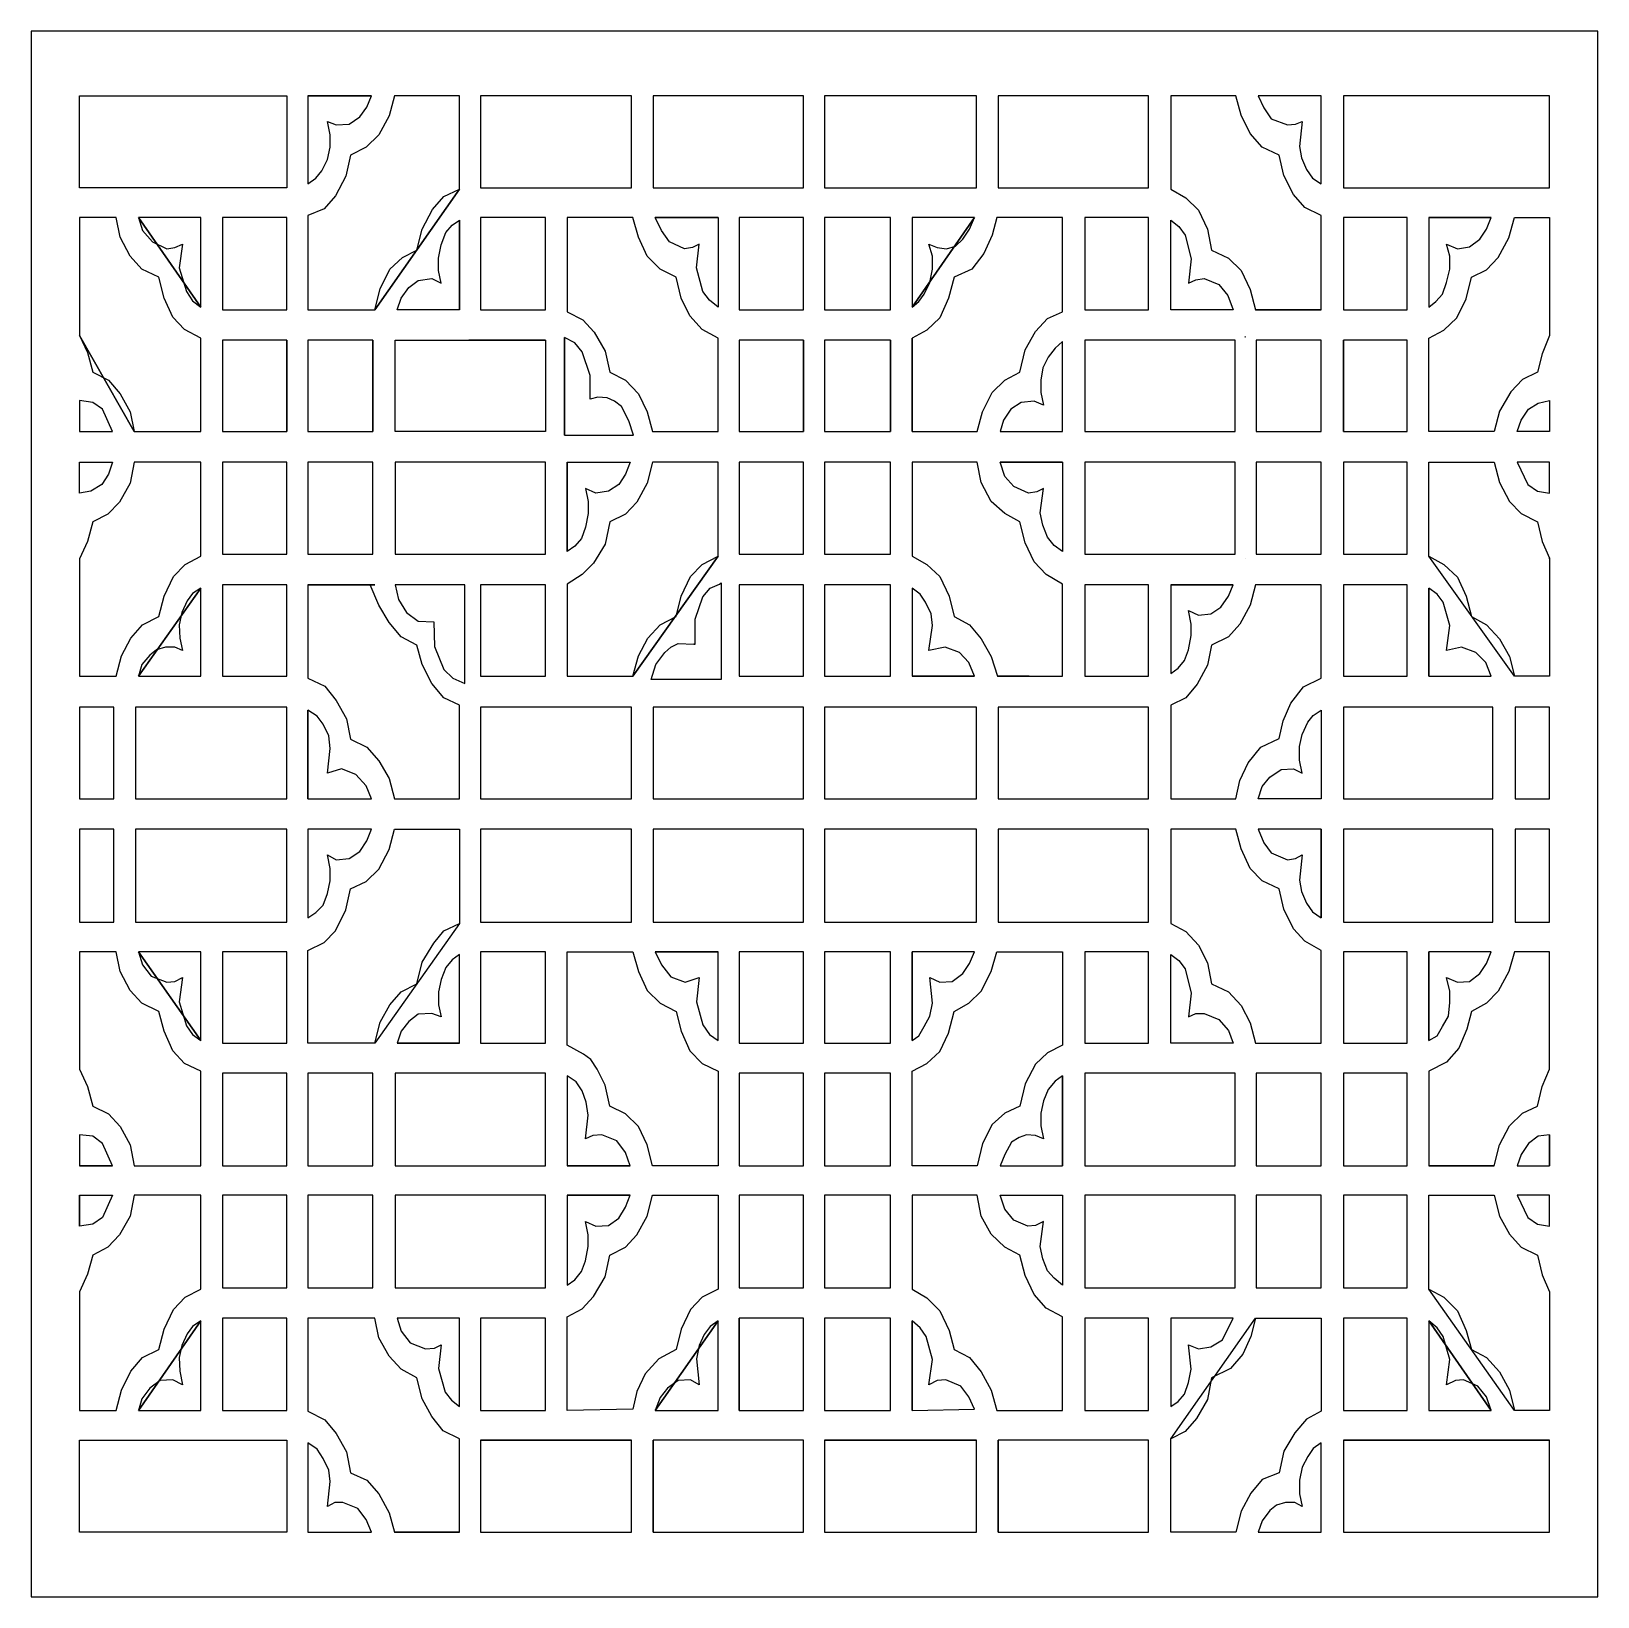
# Model space of a CAD drawing. Header units: centimetres. Extents: x 1.5 to 9.16, y 1.34 to 9.
import ezdxf

# ---------------------------------------------------------------- set-up
doc = ezdxf.new("R2010")
doc.units = ezdxf.units.CM
doc.header["$MEASUREMENT"] = 0
doc.layers.add('layer 1', color=7, linetype='Continuous')

msp = doc.modelspace()

# ---------------------------------------------------------------- linework, layer by layer
at = {"layer": 'layer 1', "color": 250}
for points, knots in [([(9.16051, 9.00077), (9.16051, 9.00077), (9.16051, 1.34404), (9.16051, 1.34404), (9.16051, 1.34404), (9.16051, 1.34404), (1.50046, 1.34404), (1.50046, 1.34404), (1.50046, 1.34404), (1.50046, 1.34404), (1.50046, 9.00077), (1.50046, 9.00077), (1.50046, 9.00077), (1.50046, 9.00077), (9.16051, 9.00077), (9.16051, 9.00077)], [0, 0, 0, 0, 0.2, 0.2, 0.2, 0.2, 0.4, 0.4, 0.4, 0.4, 0.6, 0.6, 0.6, 0.6, 1, 1, 1, 1]), ([(1.7357, 8.23543), (1.7357, 8.23543), (2.74953, 8.23543), (2.74953, 8.23543), (2.74953, 8.23543), (2.74953, 8.23543), (2.74953, 8.68602), (2.74953, 8.68602), (2.74953, 8.68602), (2.74953, 8.68602), (2.38508, 8.68602), (2.38508, 8.68602), (2.38508, 8.68602), (2.38508, 8.68602), (1.95768, 8.68602), (1.95768, 8.68602), (1.95768, 8.68602), (1.95768, 8.68602), (1.7357, 8.68602), (1.7357, 8.68602), (1.7357, 8.68602), (1.7357, 8.68602), (1.7357, 8.23543), (1.7357, 8.23543)], [0, 0, 0, 0, 0.1428571, 0.1428571, 0.1428571, 0.1428571, 0.2857143, 0.2857143, 0.2857143, 0.2857143, 0.4285714, 0.4285714, 0.4285714, 0.4285714, 0.5714286, 0.5714286, 0.5714286, 0.5714286, 0.7142857, 0.7142857, 0.7142857, 0.7142857, 1, 1, 1, 1]), ([(3.18024, 7.63906), (3.18024, 7.63906), (2.85224, 7.63906), (2.85224, 7.63906), (2.85224, 7.63906), (2.85224, 7.63906), (2.85224, 8.09959), (2.85224, 8.09959), (2.85224, 8.09959), (2.85224, 8.09959), (2.93175, 8.13272), (2.93175, 8.13272), (2.93175, 8.13272), (2.93175, 8.13272), (2.98808, 8.19567), (2.98808, 8.19567), (2.98808, 8.19567), (2.98808, 8.19567), (3.03777, 8.29175), (3.03777, 8.29175), (3.03777, 8.29175), (3.03777, 8.29175), (3.06097, 8.39446), (3.06097, 8.39446), (3.06097, 8.39446), (3.06097, 8.39446), (3.13717, 8.43422), (3.13717, 8.43422), (3.13717, 8.43422), (3.13717, 8.43422), (3.20012, 8.49385), (3.20012, 8.49385), (3.20012, 8.49385), (3.20012, 8.49385), (3.24982, 8.58662), (3.24982, 8.58662), (3.24982, 8.58662), (3.24982, 8.58662), (3.27632, 8.68602), (3.27632, 8.68602), (3.27632, 8.68602), (3.27632, 8.68602), (3.59439, 8.68602), (3.59439, 8.68602), (3.59439, 8.68602), (3.59439, 8.68602), (3.59439, 8.2288), (3.59439, 8.2288), (3.59439, 8.2288), (3.59439, 8.2288), (3.18024, 7.63906), (3.18024, 7.63906)], [0, 0, 0, 0, 0.0714286, 0.0714286, 0.0714286, 0.0714286, 0.1428571, 0.1428571, 0.1428571, 0.1428571, 0.2142857, 0.2142857, 0.2142857, 0.2142857, 0.2857143, 0.2857143, 0.2857143, 0.2857143, 0.3571429, 0.3571429, 0.3571429, 0.3571429, 0.4285714, 0.4285714, 0.4285714, 0.4285714, 0.5, 0.5, 0.5, 0.5, 0.5714286, 0.5714286, 0.5714286, 0.5714286, 0.6428571, 0.6428571, 0.6428571, 0.6428571, 0.7142857, 0.7142857, 0.7142857, 0.7142857, 0.7857143, 0.7857143, 0.7857143, 0.7857143, 0.8571429, 0.8571429, 0.8571429, 0.8571429, 1, 1, 1, 1]), ([(3.16368, 8.68602), (3.16368, 8.68602), (3.14048, 8.62969), (3.14048, 8.62969), (3.14048, 8.62969), (3.14048, 8.62969), (3.10735, 8.58331), (3.10735, 8.58331), (3.10735, 8.58331), (3.10735, 8.58331), (3.05434, 8.54686), (3.05434, 8.54686), (3.05434, 8.54686), (3.05434, 8.54686), (2.99139, 8.54355), (2.99139, 8.54355), (2.99139, 8.54355), (2.99139, 8.54355), (2.94832, 8.56012), (2.94832, 8.56012), (2.94832, 8.56012), (2.94832, 8.56012), (2.96157, 8.49385), (2.96157, 8.49385), (2.96157, 8.49385), (2.96157, 8.49385), (2.96157, 8.43422), (2.96157, 8.43422), (2.96157, 8.43422), (2.96157, 8.43422), (2.94832, 8.37458), (2.94832, 8.37458), (2.94832, 8.37458), (2.94832, 8.37458), (2.92181, 8.31826), (2.92181, 8.31826), (2.92181, 8.31826), (2.92181, 8.31826), (2.892, 8.28181), (2.892, 8.28181), (2.892, 8.28181), (2.892, 8.28181), (2.85224, 8.25531), (2.85224, 8.25531), (2.85224, 8.25531), (2.85224, 8.25531), (2.85224, 8.68602), (2.85224, 8.68602), (2.85224, 8.68602), (2.85224, 8.68602), (3.16368, 8.68602), (3.16368, 8.68602)], [0, 0, 0, 0, 0.0714286, 0.0714286, 0.0714286, 0.0714286, 0.1428571, 0.1428571, 0.1428571, 0.1428571, 0.2142857, 0.2142857, 0.2142857, 0.2142857, 0.2857143, 0.2857143, 0.2857143, 0.2857143, 0.3571429, 0.3571429, 0.3571429, 0.3571429, 0.4285714, 0.4285714, 0.4285714, 0.4285714, 0.5, 0.5, 0.5, 0.5, 0.5714286, 0.5714286, 0.5714286, 0.5714286, 0.6428571, 0.6428571, 0.6428571, 0.6428571, 0.7142857, 0.7142857, 0.7142857, 0.7142857, 0.7857143, 0.7857143, 0.7857143, 0.7857143, 0.8571429, 0.8571429, 0.8571429, 0.8571429, 1, 1, 1, 1]), ([(2.85224, 8.68602), (2.85224, 8.68602), (3.16368, 8.68602), (3.16368, 8.68602), (3.16368, 8.68602), (3.16368, 8.68602), (2.85224, 8.68602), (2.85224, 8.68602)], [0, 0, 0, 0, 0.3333333, 0.3333333, 0.3333333, 0.3333333, 1, 1, 1, 1]), ([(4.43593, 8.23543), (4.43593, 8.23543), (3.6971, 8.23543), (3.6971, 8.23543), (3.6971, 8.23543), (3.6971, 8.23543), (3.6971, 8.68602), (3.6971, 8.68602), (3.6971, 8.68602), (3.6971, 8.68602), (4.06817, 8.68602), (4.06817, 8.68602), (4.06817, 8.68602), (4.06817, 8.68602), (4.43593, 8.68602), (4.43593, 8.68602), (4.43593, 8.68602), (4.43593, 8.68602), (4.43593, 8.23543), (4.43593, 8.23543)], [0, 0, 0, 0, 0.1666667, 0.1666667, 0.1666667, 0.1666667, 0.3333333, 0.3333333, 0.3333333, 0.3333333, 0.5, 0.5, 0.5, 0.5, 0.6666667, 0.6666667, 0.6666667, 0.6666667, 1, 1, 1, 1]), ([(4.54195, 8.68602), (4.54195, 8.68602), (4.91303, 8.68602), (4.91303, 8.68602), (4.91303, 8.68602), (4.91303, 8.68602), (5.27748, 8.68602), (5.27748, 8.68602), (5.27748, 8.68602), (5.27748, 8.68602), (5.27748, 8.23543), (5.27748, 8.23543), (5.27748, 8.23543), (5.27748, 8.23543), (4.54195, 8.23543), (4.54195, 8.23543), (4.54195, 8.23543), (4.54195, 8.23543), (4.54195, 8.68602), (4.54195, 8.68602)], [0, 0, 0, 0, 0.1666667, 0.1666667, 0.1666667, 0.1666667, 0.3333333, 0.3333333, 0.3333333, 0.3333333, 0.5, 0.5, 0.5, 0.5, 0.6666667, 0.6666667, 0.6666667, 0.6666667, 1, 1, 1, 1]), ([(5.38019, 8.23543), (5.38019, 8.23543), (5.38019, 8.68602), (5.38019, 8.68602), (5.38019, 8.68602), (5.38019, 8.68602), (5.75457, 8.68602), (5.75457, 8.68602), (5.75457, 8.68602), (5.75457, 8.68602), (6.12234, 8.68602), (6.12234, 8.68602), (6.12234, 8.68602), (6.12234, 8.68602), (6.12234, 8.23543), (6.12234, 8.23543), (6.12234, 8.23543), (6.12234, 8.23543), (5.38019, 8.23543), (5.38019, 8.23543)], [0, 0, 0, 0, 0.1666667, 0.1666667, 0.1666667, 0.1666667, 0.3333333, 0.3333333, 0.3333333, 0.3333333, 0.5, 0.5, 0.5, 0.5, 0.6666667, 0.6666667, 0.6666667, 0.6666667, 1, 1, 1, 1]), ([(6.22836, 8.68602), (6.22836, 8.68602), (6.59612, 8.68602), (6.59612, 8.68602), (6.59612, 8.68602), (6.59612, 8.68602), (6.96388, 8.68602), (6.96388, 8.68602), (6.96388, 8.68602), (6.96388, 8.68602), (6.96388, 8.23543), (6.96388, 8.23543), (6.96388, 8.23543), (6.96388, 8.23543), (6.22836, 8.23543), (6.22836, 8.23543), (6.22836, 8.23543), (6.22836, 8.23543), (6.22836, 8.68602), (6.22836, 8.68602)], [0, 0, 0, 0, 0.1666667, 0.1666667, 0.1666667, 0.1666667, 0.3333333, 0.3333333, 0.3333333, 0.3333333, 0.5, 0.5, 0.5, 0.5, 0.6666667, 0.6666667, 0.6666667, 0.6666667, 1, 1, 1, 1]), ([(7.48736, 7.63906), (7.48736, 7.63906), (7.46086, 7.73845), (7.46086, 7.73845), (7.46086, 7.73845), (7.46086, 7.73845), (7.41779, 7.83122), (7.41779, 7.83122), (7.41779, 7.83122), (7.41779, 7.83122), (7.35484, 7.89086), (7.35484, 7.89086), (7.35484, 7.89086), (7.35484, 7.89086), (7.27201, 7.93061), (7.27201, 7.93061), (7.27201, 7.93061), (7.27201, 7.93061), (7.25213, 8.03332), (7.25213, 8.03332), (7.25213, 8.03332), (7.25213, 8.03332), (7.20906, 8.12609), (7.20906, 8.12609), (7.20906, 8.12609), (7.20906, 8.12609), (7.14611, 8.18573), (7.14611, 8.18573), (7.14611, 8.18573), (7.14611, 8.18573), (7.07322, 8.2288), (7.07322, 8.2288), (7.07322, 8.2288), (7.07322, 8.2288), (7.07322, 8.68602), (7.07322, 8.68602), (7.07322, 8.68602), (7.07322, 8.68602), (7.39128, 8.68602), (7.39128, 8.68602), (7.39128, 8.68602), (7.39128, 8.68602), (7.41779, 8.58994), (7.41779, 8.58994), (7.41779, 8.58994), (7.41779, 8.58994), (7.46086, 8.50048), (7.46086, 8.50048), (7.46086, 8.50048), (7.46086, 8.50048), (7.52049, 8.43422), (7.52049, 8.43422), (7.52049, 8.43422), (7.52049, 8.43422), (7.60332, 8.39446), (7.60332, 8.39446), (7.60332, 8.39446), (7.60332, 8.39446), (7.62652, 8.29506), (7.62652, 8.29506), (7.62652, 8.29506), (7.62652, 8.29506), (7.6729, 8.20229), (7.6729, 8.20229), (7.6729, 8.20229), (7.6729, 8.20229), (7.72922, 8.13934), (7.72922, 8.13934), (7.72922, 8.13934), (7.72922, 8.13934), (7.80875, 8.09959), (7.80875, 8.09959), (7.80875, 8.09959), (7.80875, 8.09959), (7.80875, 7.63906), (7.80875, 7.63906), (7.80875, 7.63906), (7.80875, 7.63906), (7.48736, 7.63906), (7.48736, 7.63906)], [0, 0, 0, 0, 0.047619, 0.047619, 0.047619, 0.047619, 0.0952381, 0.0952381, 0.0952381, 0.0952381, 0.1428571, 0.1428571, 0.1428571, 0.1428571, 0.1904762, 0.1904762, 0.1904762, 0.1904762, 0.2380952, 0.2380952, 0.2380952, 0.2380952, 0.2857143, 0.2857143, 0.2857143, 0.2857143, 0.3333333, 0.3333333, 0.3333333, 0.3333333, 0.3809524, 0.3809524, 0.3809524, 0.3809524, 0.4285714, 0.4285714, 0.4285714, 0.4285714, 0.4761905, 0.4761905, 0.4761905, 0.4761905, 0.5238095, 0.5238095, 0.5238095, 0.5238095, 0.5714286, 0.5714286, 0.5714286, 0.5714286, 0.6190476, 0.6190476, 0.6190476, 0.6190476, 0.6666667, 0.6666667, 0.6666667, 0.6666667, 0.7142857, 0.7142857, 0.7142857, 0.7142857, 0.7619048, 0.7619048, 0.7619048, 0.7619048, 0.8095238, 0.8095238, 0.8095238, 0.8095238, 0.8571429, 0.8571429, 0.8571429, 0.8571429, 0.9047619, 0.9047619, 0.9047619, 0.9047619, 1, 1, 1, 1]), ([(7.50062, 8.68602), (7.50062, 8.68602), (7.80875, 8.68602), (7.80875, 8.68602), (7.80875, 8.68602), (7.80875, 8.68602), (7.80875, 8.25531), (7.80875, 8.25531), (7.80875, 8.25531), (7.80875, 8.25531), (7.76567, 8.28181), (7.76567, 8.28181), (7.76567, 8.28181), (7.76567, 8.28181), (7.73585, 8.32488), (7.73585, 8.32488), (7.73585, 8.32488), (7.73585, 8.32488), (7.71266, 8.38121), (7.71266, 8.38121), (7.71266, 8.38121), (7.71266, 8.38121), (7.70272, 8.43753), (7.70272, 8.43753), (7.70272, 8.43753), (7.70272, 8.43753), (7.71597, 8.56012), (7.71597, 8.56012), (7.71597, 8.56012), (7.71597, 8.56012), (7.68284, 8.54686), (7.68284, 8.54686), (7.68284, 8.54686), (7.68284, 8.54686), (7.64308, 8.54355), (7.64308, 8.54355), (7.64308, 8.54355), (7.64308, 8.54355), (7.56357, 8.57337), (7.56357, 8.57337), (7.56357, 8.57337), (7.56357, 8.57337), (7.52712, 8.62638), (7.52712, 8.62638), (7.52712, 8.62638), (7.52712, 8.62638), (7.50062, 8.68602), (7.50062, 8.68602)], [0, 0, 0, 0, 0.0769231, 0.0769231, 0.0769231, 0.0769231, 0.1538462, 0.1538462, 0.1538462, 0.1538462, 0.2307692, 0.2307692, 0.2307692, 0.2307692, 0.3076923, 0.3076923, 0.3076923, 0.3076923, 0.3846154, 0.3846154, 0.3846154, 0.3846154, 0.4615385, 0.4615385, 0.4615385, 0.4615385, 0.5384615, 0.5384615, 0.5384615, 0.5384615, 0.6153846, 0.6153846, 0.6153846, 0.6153846, 0.6923077, 0.6923077, 0.6923077, 0.6923077, 0.7692308, 0.7692308, 0.7692308, 0.7692308, 0.8461538, 0.8461538, 0.8461538, 0.8461538, 1, 1, 1, 1]), ([(8.92528, 8.23543), (8.92528, 8.23543), (7.91807, 8.23543), (7.91807, 8.23543), (7.91807, 8.23543), (7.91807, 8.23543), (7.91807, 8.68602), (7.91807, 8.68602), (7.91807, 8.68602), (7.91807, 8.68602), (8.28254, 8.68602), (8.28254, 8.68602), (8.28254, 8.68602), (8.28254, 8.68602), (8.70331, 8.68602), (8.70331, 8.68602), (8.70331, 8.68602), (8.70331, 8.68602), (8.92528, 8.68602), (8.92528, 8.68602), (8.92528, 8.68602), (8.92528, 8.68602), (8.92528, 8.23543), (8.92528, 8.23543)], [0, 0, 0, 0, 0.1428571, 0.1428571, 0.1428571, 0.1428571, 0.2857143, 0.2857143, 0.2857143, 0.2857143, 0.4285714, 0.4285714, 0.4285714, 0.4285714, 0.5714286, 0.5714286, 0.5714286, 0.5714286, 0.7142857, 0.7142857, 0.7142857, 0.7142857, 1, 1, 1, 1]), ([(3.59439, 8.2288), (3.59439, 8.2288), (3.51818, 8.19236), (3.51818, 8.19236), (3.51818, 8.19236), (3.51818, 8.19236), (3.46186, 8.1294), (3.46186, 8.1294), (3.46186, 8.1294), (3.46186, 8.1294), (3.41216, 8.03332), (3.41216, 8.03332), (3.41216, 8.03332), (3.41216, 8.03332), (3.38566, 7.93061), (3.38566, 7.93061), (3.38566, 7.93061), (3.38566, 7.93061), (3.31608, 7.89417), (3.31608, 7.89417), (3.31608, 7.89417), (3.31608, 7.89417), (3.25313, 7.83785), (3.25313, 7.83785), (3.25313, 7.83785), (3.25313, 7.83785), (3.20675, 7.74176), (3.20675, 7.74176), (3.20675, 7.74176), (3.20675, 7.74176), (3.18024, 7.63906), (3.18024, 7.63906), (3.18024, 7.63906), (3.18024, 7.63906), (3.59439, 8.2288), (3.59439, 8.2288)], [0, 0, 0, 0, 0.1, 0.1, 0.1, 0.1, 0.2, 0.2, 0.2, 0.2, 0.3, 0.3, 0.3, 0.3, 0.4, 0.4, 0.4, 0.4, 0.5, 0.5, 0.5, 0.5, 0.6, 0.6, 0.6, 0.6, 0.7, 0.7, 0.7, 0.7, 0.8, 0.8, 0.8, 0.8, 1, 1, 1, 1]), ([(1.7357, 7.51316), (1.7357, 7.51316), (1.7357, 8.08965), (1.7357, 8.08965), (1.7357, 8.08965), (1.7357, 8.08965), (1.91461, 8.08965), (1.91461, 8.08965), (1.91461, 8.08965), (1.91461, 8.08965), (1.93449, 7.99357), (1.93449, 7.99357), (1.93449, 7.99357), (1.93449, 7.99357), (1.98419, 7.9008), (1.98419, 7.9008), (1.98419, 7.9008), (1.98419, 7.9008), (2.04051, 7.83785), (2.04051, 7.83785), (2.04051, 7.83785), (2.04051, 7.83785), (2.12334, 7.79809), (2.12334, 7.79809), (2.12334, 7.79809), (2.12334, 7.79809), (2.14984, 7.69538), (2.14984, 7.69538), (2.14984, 7.69538), (2.14984, 7.69538), (2.19292, 7.60261), (2.19292, 7.60261), (2.19292, 7.60261), (2.19292, 7.60261), (2.24924, 7.54297), (2.24924, 7.54297), (2.24924, 7.54297), (2.24924, 7.54297), (2.32876, 7.4999), (2.32876, 7.4999), (2.32876, 7.4999), (2.32876, 7.4999), (2.32876, 7.04269), (2.32876, 7.04269), (2.32876, 7.04269), (2.32876, 7.04269), (2.00407, 7.04269), (2.00407, 7.04269), (2.00407, 7.04269), (2.00407, 7.04269), (1.7357, 7.51316), (1.7357, 7.51316)], [0, 0, 0, 0, 0.0714286, 0.0714286, 0.0714286, 0.0714286, 0.1428571, 0.1428571, 0.1428571, 0.1428571, 0.2142857, 0.2142857, 0.2142857, 0.2142857, 0.2857143, 0.2857143, 0.2857143, 0.2857143, 0.3571429, 0.3571429, 0.3571429, 0.3571429, 0.4285714, 0.4285714, 0.4285714, 0.4285714, 0.5, 0.5, 0.5, 0.5, 0.5714286, 0.5714286, 0.5714286, 0.5714286, 0.6428571, 0.6428571, 0.6428571, 0.6428571, 0.7142857, 0.7142857, 0.7142857, 0.7142857, 0.7857143, 0.7857143, 0.7857143, 0.7857143, 0.8571429, 0.8571429, 0.8571429, 0.8571429, 1, 1, 1, 1]), ([(2.02394, 8.08965), (2.02394, 8.08965), (2.32876, 8.08965), (2.32876, 8.08965), (2.32876, 8.08965), (2.32876, 8.08965), (2.32876, 7.65231), (2.32876, 7.65231), (2.32876, 7.65231), (2.32876, 7.65231), (2.02394, 8.08965), (2.02394, 8.08965)], [0, 0, 0, 0, 0.25, 0.25, 0.25, 0.25, 0.5, 0.5, 0.5, 0.5, 1, 1, 1, 1]), ([(2.32876, 7.65231), (2.32876, 7.65231), (2.289, 7.68213), (2.289, 7.68213), (2.289, 7.68213), (2.289, 7.68213), (2.25918, 7.72851), (2.25918, 7.72851), (2.25918, 7.72851), (2.25918, 7.72851), (2.22273, 7.84447), (2.22273, 7.84447), (2.22273, 7.84447), (2.22273, 7.84447), (2.2393, 7.96043), (2.2393, 7.96043), (2.2393, 7.96043), (2.2393, 7.96043), (2.20286, 7.94387), (2.20286, 7.94387), (2.20286, 7.94387), (2.20286, 7.94387), (2.1631, 7.93724), (2.1631, 7.93724), (2.1631, 7.93724), (2.1631, 7.93724), (2.09352, 7.97037), (2.09352, 7.97037), (2.09352, 7.97037), (2.09352, 7.97037), (2.04382, 8.0267), (2.04382, 8.0267), (2.04382, 8.0267), (2.04382, 8.0267), (2.02394, 8.08965), (2.02394, 8.08965), (2.02394, 8.08965), (2.02394, 8.08965), (2.32876, 7.65231), (2.32876, 7.65231)], [0, 0, 0, 0, 0.0909091, 0.0909091, 0.0909091, 0.0909091, 0.1818182, 0.1818182, 0.1818182, 0.1818182, 0.2727273, 0.2727273, 0.2727273, 0.2727273, 0.3636364, 0.3636364, 0.3636364, 0.3636364, 0.4545455, 0.4545455, 0.4545455, 0.4545455, 0.5454545, 0.5454545, 0.5454545, 0.5454545, 0.6363636, 0.6363636, 0.6363636, 0.6363636, 0.7272727, 0.7272727, 0.7272727, 0.7272727, 0.8181818, 0.8181818, 0.8181818, 0.8181818, 1, 1, 1, 1]), ([(2.74953, 7.63906), (2.74953, 7.63906), (2.43478, 7.63906), (2.43478, 7.63906), (2.43478, 7.63906), (2.43478, 7.63906), (2.43478, 8.08965), (2.43478, 8.08965), (2.43478, 8.08965), (2.43478, 8.08965), (2.74953, 8.08965), (2.74953, 8.08965), (2.74953, 8.08965), (2.74953, 8.08965), (2.74953, 7.63906), (2.74953, 7.63906)], [0, 0, 0, 0, 0.2, 0.2, 0.2, 0.2, 0.4, 0.4, 0.4, 0.4, 0.6, 0.6, 0.6, 0.6, 1, 1, 1, 1]), ([(3.59439, 8.07639), (3.59439, 8.07639), (3.55794, 8.0532), (3.55794, 8.0532), (3.55794, 8.0532), (3.55794, 8.0532), (3.52812, 8.01676), (3.52812, 8.01676), (3.52812, 8.01676), (3.52812, 8.01676), (3.50493, 7.95712), (3.50493, 7.95712), (3.50493, 7.95712), (3.50493, 7.95712), (3.49168, 7.89086), (3.49168, 7.89086), (3.49168, 7.89086), (3.49168, 7.89086), (3.49168, 7.83122), (3.49168, 7.83122), (3.49168, 7.83122), (3.49168, 7.83122), (3.50493, 7.76827), (3.50493, 7.76827), (3.50493, 7.76827), (3.50493, 7.76827), (3.45855, 7.79146), (3.45855, 7.79146), (3.45855, 7.79146), (3.45855, 7.79146), (3.39228, 7.78152), (3.39228, 7.78152), (3.39228, 7.78152), (3.39228, 7.78152), (3.3459, 7.74839), (3.3459, 7.74839), (3.3459, 7.74839), (3.3459, 7.74839), (3.30945, 7.69538), (3.30945, 7.69538), (3.30945, 7.69538), (3.30945, 7.69538), (3.28958, 7.63906), (3.28958, 7.63906), (3.28958, 7.63906), (3.28958, 7.63906), (3.59439, 7.63906), (3.59439, 7.63906), (3.59439, 7.63906), (3.59439, 7.63906), (3.59439, 8.07639), (3.59439, 8.07639), (3.59439, 8.07639), (3.59439, 8.07639), (3.59439, 7.63906), (3.59439, 7.63906), (3.59439, 7.63906), (3.59439, 7.63906), (3.59439, 8.07639), (3.59439, 8.07639)], [0, 0, 0, 0, 0.0625, 0.0625, 0.0625, 0.0625, 0.125, 0.125, 0.125, 0.125, 0.1875, 0.1875, 0.1875, 0.1875, 0.25, 0.25, 0.25, 0.25, 0.3125, 0.3125, 0.3125, 0.3125, 0.375, 0.375, 0.375, 0.375, 0.4375, 0.4375, 0.4375, 0.4375, 0.5, 0.5, 0.5, 0.5, 0.5625, 0.5625, 0.5625, 0.5625, 0.625, 0.625, 0.625, 0.625, 0.6875, 0.6875, 0.6875, 0.6875, 0.75, 0.75, 0.75, 0.75, 0.8125, 0.8125, 0.8125, 0.8125, 0.875, 0.875, 0.875, 0.875, 1, 1, 1, 1]), ([(3.6971, 7.63906), (3.6971, 7.63906), (3.6971, 8.08965), (3.6971, 8.08965), (3.6971, 8.08965), (3.6971, 8.08965), (4.01516, 8.08965), (4.01516, 8.08965), (4.01516, 8.08965), (4.01516, 8.08965), (4.01516, 7.63906), (4.01516, 7.63906), (4.01516, 7.63906), (4.01516, 7.63906), (3.6971, 7.63906), (3.6971, 7.63906)], [0, 0, 0, 0, 0.2, 0.2, 0.2, 0.2, 0.4, 0.4, 0.4, 0.4, 0.6, 0.6, 0.6, 0.6, 1, 1, 1, 1]), ([(4.12118, 7.62912), (4.12118, 7.62912), (4.12118, 8.08965), (4.12118, 8.08965), (4.12118, 8.08965), (4.12118, 8.08965), (4.44256, 8.08965), (4.44256, 8.08965), (4.44256, 8.08965), (4.44256, 8.08965), (4.46906, 7.99357), (4.46906, 7.99357), (4.46906, 7.99357), (4.46906, 7.99357), (4.51214, 7.9008), (4.51214, 7.9008), (4.51214, 7.9008), (4.51214, 7.9008), (4.57509, 7.83785), (4.57509, 7.83785), (4.57509, 7.83785), (4.57509, 7.83785), (4.6546, 7.79809), (4.6546, 7.79809), (4.6546, 7.79809), (4.6546, 7.79809), (4.67779, 7.69538), (4.67779, 7.69538), (4.67779, 7.69538), (4.67779, 7.69538), (4.72087, 7.60924), (4.72087, 7.60924), (4.72087, 7.60924), (4.72087, 7.60924), (4.7805, 7.54297), (4.7805, 7.54297), (4.7805, 7.54297), (4.7805, 7.54297), (4.86002, 7.4999), (4.86002, 7.4999), (4.86002, 7.4999), (4.86002, 7.4999), (4.86002, 7.04269), (4.86002, 7.04269), (4.86002, 7.04269), (4.86002, 7.04269), (4.53864, 7.04269), (4.53864, 7.04269), (4.53864, 7.04269), (4.53864, 7.04269), (4.51214, 7.13877), (4.51214, 7.13877), (4.51214, 7.13877), (4.51214, 7.13877), (4.46906, 7.22822), (4.46906, 7.22822), (4.46906, 7.22822), (4.46906, 7.22822), (4.40611, 7.29449), (4.40611, 7.29449), (4.40611, 7.29449), (4.40611, 7.29449), (4.32991, 7.33424), (4.32991, 7.33424), (4.32991, 7.33424), (4.32991, 7.33424), (4.30672, 7.43695), (4.30672, 7.43695), (4.30672, 7.43695), (4.30672, 7.43695), (4.25371, 7.52972), (4.25371, 7.52972), (4.25371, 7.52972), (4.25371, 7.52972), (4.19738, 7.58936), (4.19738, 7.58936), (4.19738, 7.58936), (4.19738, 7.58936), (4.12118, 7.62912), (4.12118, 7.62912)], [0, 0, 0, 0, 0.047619, 0.047619, 0.047619, 0.047619, 0.0952381, 0.0952381, 0.0952381, 0.0952381, 0.1428571, 0.1428571, 0.1428571, 0.1428571, 0.1904762, 0.1904762, 0.1904762, 0.1904762, 0.2380952, 0.2380952, 0.2380952, 0.2380952, 0.2857143, 0.2857143, 0.2857143, 0.2857143, 0.3333333, 0.3333333, 0.3333333, 0.3333333, 0.3809524, 0.3809524, 0.3809524, 0.3809524, 0.4285714, 0.4285714, 0.4285714, 0.4285714, 0.4761905, 0.4761905, 0.4761905, 0.4761905, 0.5238095, 0.5238095, 0.5238095, 0.5238095, 0.5714286, 0.5714286, 0.5714286, 0.5714286, 0.6190476, 0.6190476, 0.6190476, 0.6190476, 0.6666667, 0.6666667, 0.6666667, 0.6666667, 0.7142857, 0.7142857, 0.7142857, 0.7142857, 0.7619048, 0.7619048, 0.7619048, 0.7619048, 0.8095238, 0.8095238, 0.8095238, 0.8095238, 0.8571429, 0.8571429, 0.8571429, 0.8571429, 0.9047619, 0.9047619, 0.9047619, 0.9047619, 1, 1, 1, 1]), ([(4.55189, 8.08965), (4.55189, 8.08965), (4.58171, 8.0267), (4.58171, 8.0267), (4.58171, 8.0267), (4.58171, 8.0267), (4.62147, 7.97037), (4.62147, 7.97037), (4.62147, 7.97037), (4.62147, 7.97037), (4.69436, 7.93724), (4.69436, 7.93724), (4.69436, 7.93724), (4.69436, 7.93724), (4.73412, 7.94387), (4.73412, 7.94387), (4.73412, 7.94387), (4.73412, 7.94387), (4.76725, 7.96043), (4.76725, 7.96043), (4.76725, 7.96043), (4.76725, 7.96043), (4.754, 7.84447), (4.754, 7.84447), (4.754, 7.84447), (4.754, 7.84447), (4.78382, 7.72851), (4.78382, 7.72851), (4.78382, 7.72851), (4.78382, 7.72851), (4.81695, 7.68544), (4.81695, 7.68544), (4.81695, 7.68544), (4.81695, 7.68544), (4.86002, 7.65231), (4.86002, 7.65231), (4.86002, 7.65231), (4.86002, 7.65231), (4.86002, 8.08965), (4.86002, 8.08965), (4.86002, 8.08965), (4.86002, 8.08965), (4.55189, 8.08965), (4.55189, 8.08965), (4.55189, 8.08965), (4.55189, 8.08965), (4.86002, 8.08965), (4.86002, 8.08965), (4.86002, 8.08965), (4.86002, 8.08965), (4.55189, 8.08965), (4.55189, 8.08965)], [0, 0, 0, 0, 0.0714286, 0.0714286, 0.0714286, 0.0714286, 0.1428571, 0.1428571, 0.1428571, 0.1428571, 0.2142857, 0.2142857, 0.2142857, 0.2142857, 0.2857143, 0.2857143, 0.2857143, 0.2857143, 0.3571429, 0.3571429, 0.3571429, 0.3571429, 0.4285714, 0.4285714, 0.4285714, 0.4285714, 0.5, 0.5, 0.5, 0.5, 0.5714286, 0.5714286, 0.5714286, 0.5714286, 0.6428571, 0.6428571, 0.6428571, 0.6428571, 0.7142857, 0.7142857, 0.7142857, 0.7142857, 0.7857143, 0.7857143, 0.7857143, 0.7857143, 0.8571429, 0.8571429, 0.8571429, 0.8571429, 1, 1, 1, 1]), ([(5.27748, 8.08965), (5.27748, 8.08965), (5.27748, 7.63906), (5.27748, 7.63906), (5.27748, 7.63906), (5.27748, 7.63906), (4.96273, 7.63906), (4.96273, 7.63906), (4.96273, 7.63906), (4.96273, 7.63906), (4.96273, 8.08965), (4.96273, 8.08965), (4.96273, 8.08965), (4.96273, 8.08965), (5.27748, 8.08965), (5.27748, 8.08965)], [0, 0, 0, 0, 0.2, 0.2, 0.2, 0.2, 0.4, 0.4, 0.4, 0.4, 0.6, 0.6, 0.6, 0.6, 1, 1, 1, 1]), ([(5.38019, 8.08965), (5.38019, 8.08965), (5.70156, 8.08965), (5.70156, 8.08965), (5.70156, 8.08965), (5.70156, 8.08965), (5.70156, 7.63906), (5.70156, 7.63906), (5.70156, 7.63906), (5.70156, 7.63906), (5.38019, 7.63906), (5.38019, 7.63906), (5.38019, 7.63906), (5.38019, 7.63906), (5.38019, 8.08965), (5.38019, 8.08965)], [0, 0, 0, 0, 0.2, 0.2, 0.2, 0.2, 0.4, 0.4, 0.4, 0.4, 0.6, 0.6, 0.6, 0.6, 1, 1, 1, 1]), ([(5.80758, 7.65231), (5.80758, 7.65231), (5.80758, 8.08965), (5.80758, 8.08965), (5.80758, 8.08965), (5.80758, 8.08965), (6.1124, 8.08965), (6.1124, 8.08965), (6.1124, 8.08965), (6.1124, 8.08965), (5.80758, 7.65231), (5.80758, 7.65231)], [0, 0, 0, 0, 0.25, 0.25, 0.25, 0.25, 0.5, 0.5, 0.5, 0.5, 1, 1, 1, 1]), ([(6.1124, 8.08965), (6.1124, 8.08965), (6.0892, 8.03332), (6.0892, 8.03332), (6.0892, 8.03332), (6.0892, 8.03332), (6.05607, 7.98363), (6.05607, 7.98363), (6.05607, 7.98363), (6.05607, 7.98363), (6.01963, 7.95049), (6.01963, 7.95049), (6.01963, 7.95049), (6.01963, 7.95049), (5.97656, 7.93724), (5.97656, 7.93724), (5.97656, 7.93724), (5.97656, 7.93724), (5.93017, 7.94387), (5.93017, 7.94387), (5.93017, 7.94387), (5.93017, 7.94387), (5.89041, 7.96043), (5.89041, 7.96043), (5.89041, 7.96043), (5.89041, 7.96043), (5.90698, 7.9008), (5.90698, 7.9008), (5.90698, 7.9008), (5.90698, 7.9008), (5.90698, 7.83785), (5.90698, 7.83785), (5.90698, 7.83785), (5.90698, 7.83785), (5.89373, 7.77158), (5.89373, 7.77158), (5.89373, 7.77158), (5.89373, 7.77158), (5.86722, 7.71526), (5.86722, 7.71526), (5.86722, 7.71526), (5.86722, 7.71526), (5.84072, 7.67881), (5.84072, 7.67881), (5.84072, 7.67881), (5.84072, 7.67881), (5.80758, 7.65231), (5.80758, 7.65231), (5.80758, 7.65231), (5.80758, 7.65231), (6.1124, 8.08965), (6.1124, 8.08965)], [0, 0, 0, 0, 0.0714286, 0.0714286, 0.0714286, 0.0714286, 0.1428571, 0.1428571, 0.1428571, 0.1428571, 0.2142857, 0.2142857, 0.2142857, 0.2142857, 0.2857143, 0.2857143, 0.2857143, 0.2857143, 0.3571429, 0.3571429, 0.3571429, 0.3571429, 0.4285714, 0.4285714, 0.4285714, 0.4285714, 0.5, 0.5, 0.5, 0.5, 0.5714286, 0.5714286, 0.5714286, 0.5714286, 0.6428571, 0.6428571, 0.6428571, 0.6428571, 0.7142857, 0.7142857, 0.7142857, 0.7142857, 0.7857143, 0.7857143, 0.7857143, 0.7857143, 0.8571429, 0.8571429, 0.8571429, 0.8571429, 1, 1, 1, 1]), ([(5.80758, 7.4999), (5.80758, 7.4999), (5.88047, 7.53966), (5.88047, 7.53966), (5.88047, 7.53966), (5.88047, 7.53966), (5.94342, 7.5993), (5.94342, 7.5993), (5.94342, 7.5993), (5.94342, 7.5993), (5.9865, 7.69538), (5.9865, 7.69538), (5.9865, 7.69538), (5.9865, 7.69538), (6.013, 7.79809), (6.013, 7.79809), (6.013, 7.79809), (6.013, 7.79809), (6.09914, 7.83785), (6.09914, 7.83785), (6.09914, 7.83785), (6.09914, 7.83785), (6.15878, 7.91405), (6.15878, 7.91405), (6.15878, 7.91405), (6.15878, 7.91405), (6.19854, 8.0035), (6.19854, 8.0035), (6.19854, 8.0035), (6.19854, 8.0035), (6.22173, 8.08965), (6.22173, 8.08965), (6.22173, 8.08965), (6.22173, 8.08965), (6.54311, 8.08965), (6.54311, 8.08965), (6.54311, 8.08965), (6.54311, 8.08965), (6.54311, 7.62912), (6.54311, 7.62912), (6.54311, 7.62912), (6.54311, 7.62912), (6.47022, 7.59598), (6.47022, 7.59598), (6.47022, 7.59598), (6.47022, 7.59598), (6.41058, 7.53303), (6.41058, 7.53303), (6.41058, 7.53303), (6.41058, 7.53303), (6.36088, 7.44358), (6.36088, 7.44358), (6.36088, 7.44358), (6.36088, 7.44358), (6.33438, 7.33424), (6.33438, 7.33424), (6.33438, 7.33424), (6.33438, 7.33424), (6.26149, 7.29449), (6.26149, 7.29449), (6.26149, 7.29449), (6.26149, 7.29449), (6.19854, 7.23485), (6.19854, 7.23485), (6.19854, 7.23485), (6.19854, 7.23485), (6.15215, 7.13877), (6.15215, 7.13877), (6.15215, 7.13877), (6.15215, 7.13877), (6.12565, 7.04269), (6.12565, 7.04269), (6.12565, 7.04269), (6.12565, 7.04269), (5.80758, 7.04269), (5.80758, 7.04269), (5.80758, 7.04269), (5.80758, 7.04269), (5.80758, 7.4999), (5.80758, 7.4999)], [0, 0, 0, 0, 0.047619, 0.047619, 0.047619, 0.047619, 0.0952381, 0.0952381, 0.0952381, 0.0952381, 0.1428571, 0.1428571, 0.1428571, 0.1428571, 0.1904762, 0.1904762, 0.1904762, 0.1904762, 0.2380952, 0.2380952, 0.2380952, 0.2380952, 0.2857143, 0.2857143, 0.2857143, 0.2857143, 0.3333333, 0.3333333, 0.3333333, 0.3333333, 0.3809524, 0.3809524, 0.3809524, 0.3809524, 0.4285714, 0.4285714, 0.4285714, 0.4285714, 0.4761905, 0.4761905, 0.4761905, 0.4761905, 0.5238095, 0.5238095, 0.5238095, 0.5238095, 0.5714286, 0.5714286, 0.5714286, 0.5714286, 0.6190476, 0.6190476, 0.6190476, 0.6190476, 0.6666667, 0.6666667, 0.6666667, 0.6666667, 0.7142857, 0.7142857, 0.7142857, 0.7142857, 0.7619048, 0.7619048, 0.7619048, 0.7619048, 0.8095238, 0.8095238, 0.8095238, 0.8095238, 0.8571429, 0.8571429, 0.8571429, 0.8571429, 0.9047619, 0.9047619, 0.9047619, 0.9047619, 1, 1, 1, 1]), ([(6.96388, 8.08965), (6.96388, 8.08965), (6.96388, 7.63906), (6.96388, 7.63906), (6.96388, 7.63906), (6.96388, 7.63906), (6.65244, 7.63906), (6.65244, 7.63906), (6.65244, 7.63906), (6.65244, 7.63906), (6.65244, 8.08965), (6.65244, 8.08965), (6.65244, 8.08965), (6.65244, 8.08965), (6.96388, 8.08965), (6.96388, 8.08965)], [0, 0, 0, 0, 0.2, 0.2, 0.2, 0.2, 0.4, 0.4, 0.4, 0.4, 0.6, 0.6, 0.6, 0.6, 1, 1, 1, 1]), ([(7.07322, 8.07639), (7.07322, 8.07639), (7.07322, 7.63906), (7.07322, 7.63906), (7.07322, 7.63906), (7.07322, 7.63906), (7.37803, 7.63906), (7.37803, 7.63906), (7.37803, 7.63906), (7.37803, 7.63906), (7.35152, 7.70863), (7.35152, 7.70863), (7.35152, 7.70863), (7.35152, 7.70863), (7.30845, 7.76164), (7.30845, 7.76164), (7.30845, 7.76164), (7.30845, 7.76164), (7.23556, 7.79146), (7.23556, 7.79146), (7.23556, 7.79146), (7.23556, 7.79146), (7.1958, 7.78484), (7.1958, 7.78484), (7.1958, 7.78484), (7.1958, 7.78484), (7.15936, 7.76827), (7.15936, 7.76827), (7.15936, 7.76827), (7.15936, 7.76827), (7.17261, 7.88754), (7.17261, 7.88754), (7.17261, 7.88754), (7.17261, 7.88754), (7.14279, 8.0035), (7.14279, 8.0035), (7.14279, 8.0035), (7.14279, 8.0035), (7.11297, 8.04658), (7.11297, 8.04658), (7.11297, 8.04658), (7.11297, 8.04658), (7.07322, 8.07639), (7.07322, 8.07639)], [0, 0, 0, 0, 0.0833333, 0.0833333, 0.0833333, 0.0833333, 0.1666667, 0.1666667, 0.1666667, 0.1666667, 0.25, 0.25, 0.25, 0.25, 0.3333333, 0.3333333, 0.3333333, 0.3333333, 0.4166667, 0.4166667, 0.4166667, 0.4166667, 0.5, 0.5, 0.5, 0.5, 0.5833333, 0.5833333, 0.5833333, 0.5833333, 0.6666667, 0.6666667, 0.6666667, 0.6666667, 0.75, 0.75, 0.75, 0.75, 0.8333333, 0.8333333, 0.8333333, 0.8333333, 1, 1, 1, 1]), ([(7.91807, 7.63906), (7.91807, 7.63906), (7.91807, 8.08965), (7.91807, 8.08965), (7.91807, 8.08965), (7.91807, 8.08965), (8.22953, 8.08965), (8.22953, 8.08965), (8.22953, 8.08965), (8.22953, 8.08965), (8.22953, 7.63906), (8.22953, 7.63906), (8.22953, 7.63906), (8.22953, 7.63906), (7.91807, 7.63906), (7.91807, 7.63906)], [0, 0, 0, 0, 0.2, 0.2, 0.2, 0.2, 0.4, 0.4, 0.4, 0.4, 0.6, 0.6, 0.6, 0.6, 1, 1, 1, 1]), ([(8.33553, 7.4999), (8.33553, 7.4999), (8.33553, 7.04269), (8.33553, 7.04269), (8.33553, 7.04269), (8.33553, 7.04269), (8.65361, 7.04269), (8.65361, 7.04269), (8.65361, 7.04269), (8.65361, 7.04269), (8.68012, 7.14208), (8.68012, 7.14208), (8.68012, 7.14208), (8.68012, 7.14208), (8.73644, 7.23816), (8.73644, 7.23816), (8.73644, 7.23816), (8.73644, 7.23816), (8.79275, 7.2978), (8.79275, 7.2978), (8.79275, 7.2978), (8.79275, 7.2978), (8.86564, 7.33424), (8.86564, 7.33424), (8.86564, 7.33424), (8.86564, 7.33424), (8.88885, 7.4237), (8.88885, 7.4237), (8.88885, 7.4237), (8.88885, 7.4237), (8.92528, 7.51316), (8.92528, 7.51316), (8.92528, 7.51316), (8.92528, 7.51316), (8.92528, 8.08965), (8.92528, 8.08965), (8.92528, 8.08965), (8.92528, 8.08965), (8.75299, 8.08965), (8.75299, 8.08965), (8.75299, 8.08965), (8.75299, 8.08965), (8.7265, 7.99025), (8.7265, 7.99025), (8.7265, 7.99025), (8.7265, 7.99025), (8.67349, 7.89417), (8.67349, 7.89417), (8.67349, 7.89417), (8.67349, 7.89417), (8.61715, 7.83453), (8.61715, 7.83453), (8.61715, 7.83453), (8.61715, 7.83453), (8.54426, 7.79809), (8.54426, 7.79809), (8.54426, 7.79809), (8.54426, 7.79809), (8.51776, 7.69207), (8.51776, 7.69207), (8.51776, 7.69207), (8.51776, 7.69207), (8.47137, 7.5993), (8.47137, 7.5993), (8.47137, 7.5993), (8.47137, 7.5993), (8.40842, 7.53966), (8.40842, 7.53966), (8.40842, 7.53966), (8.40842, 7.53966), (8.33553, 7.4999), (8.33553, 7.4999)], [0, 0, 0, 0, 0.0526316, 0.0526316, 0.0526316, 0.0526316, 0.1052632, 0.1052632, 0.1052632, 0.1052632, 0.1578947, 0.1578947, 0.1578947, 0.1578947, 0.2105263, 0.2105263, 0.2105263, 0.2105263, 0.2631579, 0.2631579, 0.2631579, 0.2631579, 0.3157895, 0.3157895, 0.3157895, 0.3157895, 0.3684211, 0.3684211, 0.3684211, 0.3684211, 0.4210526, 0.4210526, 0.4210526, 0.4210526, 0.4736842, 0.4736842, 0.4736842, 0.4736842, 0.5263158, 0.5263158, 0.5263158, 0.5263158, 0.5789474, 0.5789474, 0.5789474, 0.5789474, 0.6315789, 0.6315789, 0.6315789, 0.6315789, 0.6842105, 0.6842105, 0.6842105, 0.6842105, 0.7368421, 0.7368421, 0.7368421, 0.7368421, 0.7894737, 0.7894737, 0.7894737, 0.7894737, 0.8421053, 0.8421053, 0.8421053, 0.8421053, 0.8947368, 0.8947368, 0.8947368, 0.8947368, 1, 1, 1, 1]), ([(8.64036, 8.08965), (8.64036, 8.08965), (8.61715, 8.03332), (8.61715, 8.03332), (8.61715, 8.03332), (8.61715, 8.03332), (8.58402, 7.98363), (8.58402, 7.98363), (8.58402, 7.98363), (8.58402, 7.98363), (8.53432, 7.94718), (8.53432, 7.94718), (8.53432, 7.94718), (8.53432, 7.94718), (8.47469, 7.93724), (8.47469, 7.93724), (8.47469, 7.93724), (8.47469, 7.93724), (8.42168, 7.96043), (8.42168, 7.96043), (8.42168, 7.96043), (8.42168, 7.96043), (8.43824, 7.9008), (8.43824, 7.9008), (8.43824, 7.9008), (8.43824, 7.9008), (8.43824, 7.83785), (8.43824, 7.83785), (8.43824, 7.83785), (8.43824, 7.83785), (8.42168, 7.77158), (8.42168, 7.77158), (8.42168, 7.77158), (8.42168, 7.77158), (8.4018, 7.71526), (8.4018, 7.71526), (8.4018, 7.71526), (8.4018, 7.71526), (8.36867, 7.67881), (8.36867, 7.67881), (8.36867, 7.67881), (8.36867, 7.67881), (8.33553, 7.65231), (8.33553, 7.65231), (8.33553, 7.65231), (8.33553, 7.65231), (8.33553, 8.08965), (8.33553, 8.08965), (8.33553, 8.08965), (8.33553, 8.08965), (8.64036, 8.08965), (8.64036, 8.08965)], [0, 0, 0, 0, 0.0714286, 0.0714286, 0.0714286, 0.0714286, 0.1428571, 0.1428571, 0.1428571, 0.1428571, 0.2142857, 0.2142857, 0.2142857, 0.2142857, 0.2857143, 0.2857143, 0.2857143, 0.2857143, 0.3571429, 0.3571429, 0.3571429, 0.3571429, 0.4285714, 0.4285714, 0.4285714, 0.4285714, 0.5, 0.5, 0.5, 0.5, 0.5714286, 0.5714286, 0.5714286, 0.5714286, 0.6428571, 0.6428571, 0.6428571, 0.6428571, 0.7142857, 0.7142857, 0.7142857, 0.7142857, 0.7857143, 0.7857143, 0.7857143, 0.7857143, 0.8571429, 0.8571429, 0.8571429, 0.8571429, 1, 1, 1, 1]), ([(8.33553, 8.08965), (8.33553, 8.08965), (8.64036, 8.08965), (8.64036, 8.08965), (8.64036, 8.08965), (8.64036, 8.08965), (8.33553, 8.08965), (8.33553, 8.08965)], [0, 0, 0, 0, 0.3333333, 0.3333333, 0.3333333, 0.3333333, 1, 1, 1, 1]), ([(7.80875, 7.63906), (7.80875, 7.63906), (7.48736, 7.63906), (7.48736, 7.63906), (7.48736, 7.63906), (7.48736, 7.63906), (7.80875, 7.63906), (7.80875, 7.63906)], [0, 0, 0, 0, 0.3333333, 0.3333333, 0.3333333, 0.3333333, 1, 1, 1, 1]), ([(2.00407, 7.04269), (2.00407, 7.04269), (1.98419, 7.13877), (1.98419, 7.13877), (1.98419, 7.13877), (1.98419, 7.13877), (1.93449, 7.22822), (1.93449, 7.22822), (1.93449, 7.22822), (1.93449, 7.22822), (1.87816, 7.29449), (1.87816, 7.29449), (1.87816, 7.29449), (1.87816, 7.29449), (1.80196, 7.33424), (1.80196, 7.33424), (1.80196, 7.33424), (1.80196, 7.33424), (1.77546, 7.43033), (1.77546, 7.43033), (1.77546, 7.43033), (1.77546, 7.43033), (1.7357, 7.51316), (1.7357, 7.51316), (1.7357, 7.51316), (1.7357, 7.51316), (2.00407, 7.04269), (2.00407, 7.04269)], [0, 0, 0, 0, 0.125, 0.125, 0.125, 0.125, 0.25, 0.25, 0.25, 0.25, 0.375, 0.375, 0.375, 0.375, 0.5, 0.5, 0.5, 0.5, 0.625, 0.625, 0.625, 0.625, 0.75, 0.75, 0.75, 0.75, 1, 1, 1, 1]), ([(2.74953, 7.04269), (2.74953, 7.04269), (2.43478, 7.04269), (2.43478, 7.04269), (2.43478, 7.04269), (2.43478, 7.04269), (2.43478, 7.48996), (2.43478, 7.48996), (2.43478, 7.48996), (2.43478, 7.48996), (2.74953, 7.48996), (2.74953, 7.48996), (2.74953, 7.48996), (2.74953, 7.48996), (2.74953, 7.04269), (2.74953, 7.04269)], [0, 0, 0, 0, 0.2, 0.2, 0.2, 0.2, 0.4, 0.4, 0.4, 0.4, 0.6, 0.6, 0.6, 0.6, 1, 1, 1, 1]), ([(2.74953, 7.48996), (2.74953, 7.48996), (2.74953, 7.04269), (2.74953, 7.04269), (2.74953, 7.04269), (2.74953, 7.04269), (2.74953, 7.48996), (2.74953, 7.48996)], [0, 0, 0, 0, 0.3333333, 0.3333333, 0.3333333, 0.3333333, 1, 1, 1, 1]), ([(3.1703, 7.04269), (3.1703, 7.04269), (2.85224, 7.04269), (2.85224, 7.04269), (2.85224, 7.04269), (2.85224, 7.04269), (2.85224, 7.48996), (2.85224, 7.48996), (2.85224, 7.48996), (2.85224, 7.48996), (3.1703, 7.48996), (3.1703, 7.48996), (3.1703, 7.48996), (3.1703, 7.48996), (3.1703, 7.04269), (3.1703, 7.04269)], [0, 0, 0, 0, 0.2, 0.2, 0.2, 0.2, 0.4, 0.4, 0.4, 0.4, 0.6, 0.6, 0.6, 0.6, 1, 1, 1, 1]), ([(3.1703, 7.48996), (3.1703, 7.48996), (3.1703, 7.04269), (3.1703, 7.04269), (3.1703, 7.04269), (3.1703, 7.04269), (3.1703, 7.48996), (3.1703, 7.48996)], [0, 0, 0, 0, 0.3333333, 0.3333333, 0.3333333, 0.3333333, 1, 1, 1, 1]), ([(3.64077, 7.48996), (3.64077, 7.48996), (3.27964, 7.48996), (3.27964, 7.48996), (3.27964, 7.48996), (3.27964, 7.48996), (3.27964, 7.04269), (3.27964, 7.04269), (3.27964, 7.04269), (3.27964, 7.04269), (4.01516, 7.04269), (4.01516, 7.04269), (4.01516, 7.04269), (4.01516, 7.04269), (4.01516, 7.48996), (4.01516, 7.48996), (4.01516, 7.48996), (4.01516, 7.48996), (3.64077, 7.48996), (3.64077, 7.48996), (3.64077, 7.48996), (3.64077, 7.48996), (3.65071, 7.48996), (3.65071, 7.48996), (3.65071, 7.48996), (3.65071, 7.48996), (3.64077, 7.48996), (3.64077, 7.48996)], [0, 0, 0, 0, 0.125, 0.125, 0.125, 0.125, 0.25, 0.25, 0.25, 0.25, 0.375, 0.375, 0.375, 0.375, 0.5, 0.5, 0.5, 0.5, 0.625, 0.625, 0.625, 0.625, 0.75, 0.75, 0.75, 0.75, 1, 1, 1, 1]), ([(3.65071, 7.48996), (3.65071, 7.48996), (4.01516, 7.48996), (4.01516, 7.48996), (4.01516, 7.48996), (4.01516, 7.48996), (3.65071, 7.48996), (3.65071, 7.48996)], [0, 0, 0, 0, 0.3333333, 0.3333333, 0.3333333, 0.3333333, 1, 1, 1, 1]), ([(4.10793, 7.50322), (4.10793, 7.50322), (4.15763, 7.47671), (4.15763, 7.47671), (4.15763, 7.47671), (4.15763, 7.47671), (4.19407, 7.43364), (4.19407, 7.43364), (4.19407, 7.43364), (4.19407, 7.43364), (4.23383, 7.31768), (4.23383, 7.31768), (4.23383, 7.31768), (4.23383, 7.31768), (4.23383, 7.20172), (4.23383, 7.20172), (4.23383, 7.20172), (4.23383, 7.20172), (4.27027, 7.21166), (4.27027, 7.21166), (4.27027, 7.21166), (4.27027, 7.21166), (4.31666, 7.20834), (4.31666, 7.20834), (4.31666, 7.20834), (4.31666, 7.20834), (4.3531, 7.19178), (4.3531, 7.19178), (4.3531, 7.19178), (4.3531, 7.19178), (4.38623, 7.16527), (4.38623, 7.16527), (4.38623, 7.16527), (4.38623, 7.16527), (4.42268, 7.0957), (4.42268, 7.0957), (4.42268, 7.0957), (4.42268, 7.0957), (4.44587, 7.02612), (4.44587, 7.02612), (4.44587, 7.02612), (4.44587, 7.02612), (4.10793, 7.02612), (4.10793, 7.02612), (4.10793, 7.02612), (4.10793, 7.02612), (4.10793, 7.50322), (4.10793, 7.50322)], [0, 0, 0, 0, 0.0769231, 0.0769231, 0.0769231, 0.0769231, 0.1538462, 0.1538462, 0.1538462, 0.1538462, 0.2307692, 0.2307692, 0.2307692, 0.2307692, 0.3076923, 0.3076923, 0.3076923, 0.3076923, 0.3846154, 0.3846154, 0.3846154, 0.3846154, 0.4615385, 0.4615385, 0.4615385, 0.4615385, 0.5384615, 0.5384615, 0.5384615, 0.5384615, 0.6153846, 0.6153846, 0.6153846, 0.6153846, 0.6923077, 0.6923077, 0.6923077, 0.6923077, 0.7692308, 0.7692308, 0.7692308, 0.7692308, 0.8461538, 0.8461538, 0.8461538, 0.8461538, 1, 1, 1, 1]), ([(4.10793, 7.02612), (4.10793, 7.02612), (4.10793, 7.50322), (4.10793, 7.50322), (4.10793, 7.50322), (4.10793, 7.50322), (4.10793, 7.02612), (4.10793, 7.02612)], [0, 0, 0, 0, 0.3333333, 0.3333333, 0.3333333, 0.3333333, 1, 1, 1, 1]), ([(5.27748, 7.04269), (5.27748, 7.04269), (4.96273, 7.04269), (4.96273, 7.04269), (4.96273, 7.04269), (4.96273, 7.04269), (4.96273, 7.48996), (4.96273, 7.48996), (4.96273, 7.48996), (4.96273, 7.48996), (5.27748, 7.48996), (5.27748, 7.48996), (5.27748, 7.48996), (5.27748, 7.48996), (5.27748, 7.04269), (5.27748, 7.04269)], [0, 0, 0, 0, 0.2, 0.2, 0.2, 0.2, 0.4, 0.4, 0.4, 0.4, 0.6, 0.6, 0.6, 0.6, 1, 1, 1, 1]), ([(5.27748, 7.48996), (5.27748, 7.48996), (5.27748, 7.04269), (5.27748, 7.04269), (5.27748, 7.04269), (5.27748, 7.04269), (5.27748, 7.48996), (5.27748, 7.48996)], [0, 0, 0, 0, 0.3333333, 0.3333333, 0.3333333, 0.3333333, 1, 1, 1, 1]), ([(5.70156, 7.04269), (5.70156, 7.04269), (5.38019, 7.04269), (5.38019, 7.04269), (5.38019, 7.04269), (5.38019, 7.04269), (5.38019, 7.48996), (5.38019, 7.48996), (5.38019, 7.48996), (5.38019, 7.48996), (5.70156, 7.48996), (5.70156, 7.48996), (5.70156, 7.48996), (5.70156, 7.48996), (5.70156, 7.04269), (5.70156, 7.04269)], [0, 0, 0, 0, 0.2, 0.2, 0.2, 0.2, 0.4, 0.4, 0.4, 0.4, 0.6, 0.6, 0.6, 0.6, 1, 1, 1, 1]), ([(5.70156, 7.48996), (5.70156, 7.48996), (5.70156, 7.04269), (5.70156, 7.04269), (5.70156, 7.04269), (5.70156, 7.04269), (5.70156, 7.48996), (5.70156, 7.48996)], [0, 0, 0, 0, 0.3333333, 0.3333333, 0.3333333, 0.3333333, 1, 1, 1, 1]), ([(5.80758, 7.04269), (5.80758, 7.04269), (5.80758, 7.4999), (5.80758, 7.4999), (5.80758, 7.4999), (5.80758, 7.4999), (5.80758, 7.04269), (5.80758, 7.04269)], [0, 0, 0, 0, 0.3333333, 0.3333333, 0.3333333, 0.3333333, 1, 1, 1, 1]), ([(6.54311, 7.48334), (6.54311, 7.48334), (6.54311, 7.04269), (6.54311, 7.04269), (6.54311, 7.04269), (6.54311, 7.04269), (6.2383, 7.04269), (6.2383, 7.04269), (6.2383, 7.04269), (6.2383, 7.04269), (6.25486, 7.09901), (6.25486, 7.09901), (6.25486, 7.09901), (6.25486, 7.09901), (6.29131, 7.15202), (6.29131, 7.15202), (6.29131, 7.15202), (6.29131, 7.15202), (6.34101, 7.18515), (6.34101, 7.18515), (6.34101, 7.18515), (6.34101, 7.18515), (6.40396, 7.19178), (6.40396, 7.19178), (6.40396, 7.19178), (6.40396, 7.19178), (6.45034, 7.1719), (6.45034, 7.1719), (6.45034, 7.1719), (6.45034, 7.1719), (6.43709, 7.23485), (6.43709, 7.23485), (6.43709, 7.23485), (6.43709, 7.23485), (6.43709, 7.29449), (6.43709, 7.29449), (6.43709, 7.29449), (6.43709, 7.29449), (6.44703, 7.35412), (6.44703, 7.35412), (6.44703, 7.35412), (6.44703, 7.35412), (6.47353, 7.40713), (6.47353, 7.40713), (6.47353, 7.40713), (6.47353, 7.40713), (6.50666, 7.45021), (6.50666, 7.45021), (6.50666, 7.45021), (6.50666, 7.45021), (6.54311, 7.48334), (6.54311, 7.48334)], [0, 0, 0, 0, 0.0714286, 0.0714286, 0.0714286, 0.0714286, 0.1428571, 0.1428571, 0.1428571, 0.1428571, 0.2142857, 0.2142857, 0.2142857, 0.2142857, 0.2857143, 0.2857143, 0.2857143, 0.2857143, 0.3571429, 0.3571429, 0.3571429, 0.3571429, 0.4285714, 0.4285714, 0.4285714, 0.4285714, 0.5, 0.5, 0.5, 0.5, 0.5714286, 0.5714286, 0.5714286, 0.5714286, 0.6428571, 0.6428571, 0.6428571, 0.6428571, 0.7142857, 0.7142857, 0.7142857, 0.7142857, 0.7857143, 0.7857143, 0.7857143, 0.7857143, 0.8571429, 0.8571429, 0.8571429, 0.8571429, 1, 1, 1, 1]), ([(7.38797, 7.48996), (7.38797, 7.48996), (7.38797, 7.04269), (7.38797, 7.04269), (7.38797, 7.04269), (7.38797, 7.04269), (6.65244, 7.04269), (6.65244, 7.04269), (6.65244, 7.04269), (6.65244, 7.04269), (6.65244, 7.48996), (6.65244, 7.48996), (6.65244, 7.48996), (6.65244, 7.48996), (7.38797, 7.48996), (7.38797, 7.48996)], [0, 0, 0, 0, 0.2, 0.2, 0.2, 0.2, 0.4, 0.4, 0.4, 0.4, 0.6, 0.6, 0.6, 0.6, 1, 1, 1, 1]), ([(7.43435, 7.50653), (7.43435, 7.50653), (7.43766, 7.50653), (7.43766, 7.50653), (7.43766, 7.50653), (7.43766, 7.50653), (7.43435, 7.50653), (7.43435, 7.50653)], [0, 0, 0, 0, 0.3333333, 0.3333333, 0.3333333, 0.3333333, 1, 1, 1, 1]), ([(7.80875, 7.48996), (7.80875, 7.48996), (7.80875, 7.04269), (7.80875, 7.04269), (7.80875, 7.04269), (7.80875, 7.04269), (7.49068, 7.04269), (7.49068, 7.04269), (7.49068, 7.04269), (7.49068, 7.04269), (7.49068, 7.48996), (7.49068, 7.48996), (7.49068, 7.48996), (7.49068, 7.48996), (7.80875, 7.48996), (7.80875, 7.48996)], [0, 0, 0, 0, 0.2, 0.2, 0.2, 0.2, 0.4, 0.4, 0.4, 0.4, 0.6, 0.6, 0.6, 0.6, 1, 1, 1, 1]), ([(7.91807, 7.48996), (7.91807, 7.48996), (8.22953, 7.48996), (8.22953, 7.48996), (8.22953, 7.48996), (8.22953, 7.48996), (8.22953, 7.04269), (8.22953, 7.04269), (8.22953, 7.04269), (8.22953, 7.04269), (7.91807, 7.04269), (7.91807, 7.04269), (7.91807, 7.04269), (7.91807, 7.04269), (7.91807, 7.48996), (7.91807, 7.48996)], [0, 0, 0, 0, 0.2, 0.2, 0.2, 0.2, 0.4, 0.4, 0.4, 0.4, 0.6, 0.6, 0.6, 0.6, 1, 1, 1, 1]), ([(7.91807, 7.04269), (7.91807, 7.04269), (7.91807, 7.48996), (7.91807, 7.48996), (7.91807, 7.48996), (7.91807, 7.48996), (7.91807, 7.04269), (7.91807, 7.04269)], [0, 0, 0, 0, 0.3333333, 0.3333333, 0.3333333, 0.3333333, 1, 1, 1, 1]), ([(1.7357, 7.04269), (1.7357, 7.04269), (1.7357, 7.19509), (1.7357, 7.19509), (1.7357, 7.19509), (1.7357, 7.19509), (1.80196, 7.18515), (1.80196, 7.18515), (1.80196, 7.18515), (1.80196, 7.18515), (1.84835, 7.15202), (1.84835, 7.15202), (1.84835, 7.15202), (1.84835, 7.15202), (1.89804, 7.04269), (1.89804, 7.04269), (1.89804, 7.04269), (1.89804, 7.04269), (1.7357, 7.04269), (1.7357, 7.04269)], [0, 0, 0, 0, 0.1666667, 0.1666667, 0.1666667, 0.1666667, 0.3333333, 0.3333333, 0.3333333, 0.3333333, 0.5, 0.5, 0.5, 0.5, 0.6666667, 0.6666667, 0.6666667, 0.6666667, 1, 1, 1, 1]), ([(8.76625, 7.04269), (8.76625, 7.04269), (8.92528, 7.04269), (8.92528, 7.04269), (8.92528, 7.04269), (8.92528, 7.04269), (8.92528, 7.19509), (8.92528, 7.19509), (8.92528, 7.19509), (8.92528, 7.19509), (8.86897, 7.18184), (8.86897, 7.18184), (8.86897, 7.18184), (8.86897, 7.18184), (8.82258, 7.15202), (8.82258, 7.15202), (8.82258, 7.15202), (8.82258, 7.15202), (8.78613, 7.09901), (8.78613, 7.09901), (8.78613, 7.09901), (8.78613, 7.09901), (8.76625, 7.04269), (8.76625, 7.04269)], [0, 0, 0, 0, 0.1428571, 0.1428571, 0.1428571, 0.1428571, 0.2857143, 0.2857143, 0.2857143, 0.2857143, 0.4285714, 0.4285714, 0.4285714, 0.4285714, 0.5714286, 0.5714286, 0.5714286, 0.5714286, 0.7142857, 0.7142857, 0.7142857, 0.7142857, 1, 1, 1, 1]), ([(1.89804, 6.89359), (1.89804, 6.89359), (1.7357, 6.89359), (1.7357, 6.89359), (1.7357, 6.89359), (1.7357, 6.89359), (1.7357, 6.74119), (1.7357, 6.74119), (1.7357, 6.74119), (1.7357, 6.74119), (1.79202, 6.75113), (1.79202, 6.75113), (1.79202, 6.75113), (1.79202, 6.75113), (1.84503, 6.78426), (1.84503, 6.78426), (1.84503, 6.78426), (1.84503, 6.78426), (1.87816, 6.83396), (1.87816, 6.83396), (1.87816, 6.83396), (1.87816, 6.83396), (1.89804, 6.89359), (1.89804, 6.89359)], [0, 0, 0, 0, 0.1428571, 0.1428571, 0.1428571, 0.1428571, 0.2857143, 0.2857143, 0.2857143, 0.2857143, 0.4285714, 0.4285714, 0.4285714, 0.4285714, 0.5714286, 0.5714286, 0.5714286, 0.5714286, 0.7142857, 0.7142857, 0.7142857, 0.7142857, 1, 1, 1, 1]), ([(2.00407, 6.89359), (2.00407, 6.89359), (2.32876, 6.89359), (2.32876, 6.89359), (2.32876, 6.89359), (2.32876, 6.89359), (2.32876, 6.43306), (2.32876, 6.43306), (2.32876, 6.43306), (2.32876, 6.43306), (2.25255, 6.3933), (2.25255, 6.3933), (2.25255, 6.3933), (2.25255, 6.3933), (2.19623, 6.33367), (2.19623, 6.33367), (2.19623, 6.33367), (2.19623, 6.33367), (2.14984, 6.23759), (2.14984, 6.23759), (2.14984, 6.23759), (2.14984, 6.23759), (2.12334, 6.13819), (2.12334, 6.13819), (2.12334, 6.13819), (2.12334, 6.13819), (2.04382, 6.09843), (2.04382, 6.09843), (2.04382, 6.09843), (2.04382, 6.09843), (1.9875, 6.03217), (1.9875, 6.03217), (1.9875, 6.03217), (1.9875, 6.03217), (1.94112, 5.94603), (1.94112, 5.94603), (1.94112, 5.94603), (1.94112, 5.94603), (1.91461, 5.84663), (1.91461, 5.84663), (1.91461, 5.84663), (1.91461, 5.84663), (1.7357, 5.84663), (1.7357, 5.84663), (1.7357, 5.84663), (1.7357, 5.84663), (1.7357, 6.41981), (1.7357, 6.41981), (1.7357, 6.41981), (1.7357, 6.41981), (1.77546, 6.50595), (1.77546, 6.50595), (1.77546, 6.50595), (1.77546, 6.50595), (1.80196, 6.60203), (1.80196, 6.60203), (1.80196, 6.60203), (1.80196, 6.60203), (1.87485, 6.63848), (1.87485, 6.63848), (1.87485, 6.63848), (1.87485, 6.63848), (1.93118, 6.69812), (1.93118, 6.69812), (1.93118, 6.69812), (1.93118, 6.69812), (1.98419, 6.79089), (1.98419, 6.79089), (1.98419, 6.79089), (1.98419, 6.79089), (2.00407, 6.89359), (2.00407, 6.89359)], [0, 0, 0, 0, 0.0526316, 0.0526316, 0.0526316, 0.0526316, 0.1052632, 0.1052632, 0.1052632, 0.1052632, 0.1578947, 0.1578947, 0.1578947, 0.1578947, 0.2105263, 0.2105263, 0.2105263, 0.2105263, 0.2631579, 0.2631579, 0.2631579, 0.2631579, 0.3157895, 0.3157895, 0.3157895, 0.3157895, 0.3684211, 0.3684211, 0.3684211, 0.3684211, 0.4210526, 0.4210526, 0.4210526, 0.4210526, 0.4736842, 0.4736842, 0.4736842, 0.4736842, 0.5263158, 0.5263158, 0.5263158, 0.5263158, 0.5789474, 0.5789474, 0.5789474, 0.5789474, 0.6315789, 0.6315789, 0.6315789, 0.6315789, 0.6842105, 0.6842105, 0.6842105, 0.6842105, 0.7368421, 0.7368421, 0.7368421, 0.7368421, 0.7894737, 0.7894737, 0.7894737, 0.7894737, 0.8421053, 0.8421053, 0.8421053, 0.8421053, 0.8947368, 0.8947368, 0.8947368, 0.8947368, 1, 1, 1, 1]), ([(2.74953, 6.443), (2.74953, 6.443), (2.43478, 6.443), (2.43478, 6.443), (2.43478, 6.443), (2.43478, 6.443), (2.43478, 6.89359), (2.43478, 6.89359), (2.43478, 6.89359), (2.43478, 6.89359), (2.74953, 6.89359), (2.74953, 6.89359), (2.74953, 6.89359), (2.74953, 6.89359), (2.74953, 6.443), (2.74953, 6.443)], [0, 0, 0, 0, 0.2, 0.2, 0.2, 0.2, 0.4, 0.4, 0.4, 0.4, 0.6, 0.6, 0.6, 0.6, 1, 1, 1, 1]), ([(3.1703, 6.443), (3.1703, 6.443), (2.85224, 6.443), (2.85224, 6.443), (2.85224, 6.443), (2.85224, 6.443), (2.85224, 6.89359), (2.85224, 6.89359), (2.85224, 6.89359), (2.85224, 6.89359), (3.1703, 6.89359), (3.1703, 6.89359), (3.1703, 6.89359), (3.1703, 6.89359), (3.1703, 6.443), (3.1703, 6.443)], [0, 0, 0, 0, 0.2, 0.2, 0.2, 0.2, 0.4, 0.4, 0.4, 0.4, 0.6, 0.6, 0.6, 0.6, 1, 1, 1, 1]), ([(3.27964, 6.89359), (3.27964, 6.89359), (4.01516, 6.89359), (4.01516, 6.89359), (4.01516, 6.89359), (4.01516, 6.89359), (4.01516, 6.443), (4.01516, 6.443), (4.01516, 6.443), (4.01516, 6.443), (3.27964, 6.443), (3.27964, 6.443), (3.27964, 6.443), (3.27964, 6.443), (3.27964, 6.89359), (3.27964, 6.89359)], [0, 0, 0, 0, 0.2, 0.2, 0.2, 0.2, 0.4, 0.4, 0.4, 0.4, 0.6, 0.6, 0.6, 0.6, 1, 1, 1, 1]), ([(4.44256, 5.84663), (4.44256, 5.84663), (4.12118, 5.84663), (4.12118, 5.84663), (4.12118, 5.84663), (4.12118, 5.84663), (4.12118, 6.29722), (4.12118, 6.29722), (4.12118, 6.29722), (4.12118, 6.29722), (4.19407, 6.34361), (4.19407, 6.34361), (4.19407, 6.34361), (4.19407, 6.34361), (4.25039, 6.39993), (4.25039, 6.39993), (4.25039, 6.39993), (4.25039, 6.39993), (4.30672, 6.4927), (4.30672, 6.4927), (4.30672, 6.4927), (4.30672, 6.4927), (4.32991, 6.60203), (4.32991, 6.60203), (4.32991, 6.60203), (4.32991, 6.60203), (4.40611, 6.63848), (4.40611, 6.63848), (4.40611, 6.63848), (4.40611, 6.63848), (4.46244, 6.69812), (4.46244, 6.69812), (4.46244, 6.69812), (4.46244, 6.69812), (4.51214, 6.79089), (4.51214, 6.79089), (4.51214, 6.79089), (4.51214, 6.79089), (4.53864, 6.89359), (4.53864, 6.89359), (4.53864, 6.89359), (4.53864, 6.89359), (4.86002, 6.89359), (4.86002, 6.89359), (4.86002, 6.89359), (4.86002, 6.89359), (4.86002, 6.43306), (4.86002, 6.43306), (4.86002, 6.43306), (4.86002, 6.43306), (4.44256, 5.84663), (4.44256, 5.84663)], [0, 0, 0, 0, 0.0714286, 0.0714286, 0.0714286, 0.0714286, 0.1428571, 0.1428571, 0.1428571, 0.1428571, 0.2142857, 0.2142857, 0.2142857, 0.2142857, 0.2857143, 0.2857143, 0.2857143, 0.2857143, 0.3571429, 0.3571429, 0.3571429, 0.3571429, 0.4285714, 0.4285714, 0.4285714, 0.4285714, 0.5, 0.5, 0.5, 0.5, 0.5714286, 0.5714286, 0.5714286, 0.5714286, 0.6428571, 0.6428571, 0.6428571, 0.6428571, 0.7142857, 0.7142857, 0.7142857, 0.7142857, 0.7857143, 0.7857143, 0.7857143, 0.7857143, 0.8571429, 0.8571429, 0.8571429, 0.8571429, 1, 1, 1, 1]), ([(4.12118, 6.45626), (4.12118, 6.45626), (4.15763, 6.48276), (4.15763, 6.48276), (4.15763, 6.48276), (4.15763, 6.48276), (4.19076, 6.51921), (4.19076, 6.51921), (4.19076, 6.51921), (4.19076, 6.51921), (4.21064, 6.57553), (4.21064, 6.57553), (4.21064, 6.57553), (4.21064, 6.57553), (4.22389, 6.64179), (4.22389, 6.64179), (4.22389, 6.64179), (4.22389, 6.64179), (4.22389, 6.70143), (4.22389, 6.70143), (4.22389, 6.70143), (4.22389, 6.70143), (4.21064, 6.76438), (4.21064, 6.76438), (4.21064, 6.76438), (4.21064, 6.76438), (4.26033, 6.74119), (4.26033, 6.74119), (4.26033, 6.74119), (4.26033, 6.74119), (4.32328, 6.75113), (4.32328, 6.75113), (4.32328, 6.75113), (4.32328, 6.75113), (4.37298, 6.78426), (4.37298, 6.78426), (4.37298, 6.78426), (4.37298, 6.78426), (4.40611, 6.83396), (4.40611, 6.83396), (4.40611, 6.83396), (4.40611, 6.83396), (4.42931, 6.89359), (4.42931, 6.89359), (4.42931, 6.89359), (4.42931, 6.89359), (4.12118, 6.89359), (4.12118, 6.89359), (4.12118, 6.89359), (4.12118, 6.89359), (4.12118, 6.45626), (4.12118, 6.45626), (4.12118, 6.45626), (4.12118, 6.45626), (4.12118, 6.89359), (4.12118, 6.89359), (4.12118, 6.89359), (4.12118, 6.89359), (4.12118, 6.45626), (4.12118, 6.45626)], [0, 0, 0, 0, 0.0625, 0.0625, 0.0625, 0.0625, 0.125, 0.125, 0.125, 0.125, 0.1875, 0.1875, 0.1875, 0.1875, 0.25, 0.25, 0.25, 0.25, 0.3125, 0.3125, 0.3125, 0.3125, 0.375, 0.375, 0.375, 0.375, 0.4375, 0.4375, 0.4375, 0.4375, 0.5, 0.5, 0.5, 0.5, 0.5625, 0.5625, 0.5625, 0.5625, 0.625, 0.625, 0.625, 0.625, 0.6875, 0.6875, 0.6875, 0.6875, 0.75, 0.75, 0.75, 0.75, 0.8125, 0.8125, 0.8125, 0.8125, 0.875, 0.875, 0.875, 0.875, 1, 1, 1, 1]), ([(5.27748, 6.443), (5.27748, 6.443), (4.96273, 6.443), (4.96273, 6.443), (4.96273, 6.443), (4.96273, 6.443), (4.96273, 6.89359), (4.96273, 6.89359), (4.96273, 6.89359), (4.96273, 6.89359), (5.27748, 6.89359), (5.27748, 6.89359), (5.27748, 6.89359), (5.27748, 6.89359), (5.27748, 6.443), (5.27748, 6.443)], [0, 0, 0, 0, 0.2, 0.2, 0.2, 0.2, 0.4, 0.4, 0.4, 0.4, 0.6, 0.6, 0.6, 0.6, 1, 1, 1, 1]), ([(5.70156, 6.89359), (5.70156, 6.89359), (5.70156, 6.443), (5.70156, 6.443), (5.70156, 6.443), (5.70156, 6.443), (5.38019, 6.443), (5.38019, 6.443), (5.38019, 6.443), (5.38019, 6.443), (5.38019, 6.89359), (5.38019, 6.89359), (5.38019, 6.89359), (5.38019, 6.89359), (5.70156, 6.89359), (5.70156, 6.89359)], [0, 0, 0, 0, 0.2, 0.2, 0.2, 0.2, 0.4, 0.4, 0.4, 0.4, 0.6, 0.6, 0.6, 0.6, 1, 1, 1, 1]), ([(6.22504, 5.84663), (6.22504, 5.84663), (6.19523, 5.94271), (6.19523, 5.94271), (6.19523, 5.94271), (6.19523, 5.94271), (6.14553, 6.02886), (6.14553, 6.02886), (6.14553, 6.02886), (6.14553, 6.02886), (6.0892, 6.09843), (6.0892, 6.09843), (6.0892, 6.09843), (6.0892, 6.09843), (6.013, 6.13819), (6.013, 6.13819), (6.013, 6.13819), (6.013, 6.13819), (5.98981, 6.23759), (5.98981, 6.23759), (5.98981, 6.23759), (5.98981, 6.23759), (5.94342, 6.33367), (5.94342, 6.33367), (5.94342, 6.33367), (5.94342, 6.33367), (5.88047, 6.3933), (5.88047, 6.3933), (5.88047, 6.3933), (5.88047, 6.3933), (5.80758, 6.43306), (5.80758, 6.43306), (5.80758, 6.43306), (5.80758, 6.43306), (5.80758, 6.89359), (5.80758, 6.89359), (5.80758, 6.89359), (5.80758, 6.89359), (6.12565, 6.89359), (6.12565, 6.89359), (6.12565, 6.89359), (6.12565, 6.89359), (6.14553, 6.7942), (6.14553, 6.7942), (6.14553, 6.7942), (6.14553, 6.7942), (6.19523, 6.70143), (6.19523, 6.70143), (6.19523, 6.70143), (6.19523, 6.70143), (6.26149, 6.64179), (6.26149, 6.64179), (6.26149, 6.64179), (6.26149, 6.64179), (6.33438, 6.60203), (6.33438, 6.60203), (6.33438, 6.60203), (6.33438, 6.60203), (6.36088, 6.49933), (6.36088, 6.49933), (6.36088, 6.49933), (6.36088, 6.49933), (6.40396, 6.40656), (6.40396, 6.40656), (6.40396, 6.40656), (6.40396, 6.40656), (6.46359, 6.34361), (6.46359, 6.34361), (6.46359, 6.34361), (6.46359, 6.34361), (6.54311, 6.29722), (6.54311, 6.29722), (6.54311, 6.29722), (6.54311, 6.29722), (6.54311, 5.84663), (6.54311, 5.84663), (6.54311, 5.84663), (6.54311, 5.84663), (6.38076, 5.84663), (6.38076, 5.84663), (6.38076, 5.84663), (6.38076, 5.84663), (6.22504, 5.84663), (6.22504, 5.84663)], [0, 0, 0, 0, 0.0454545, 0.0454545, 0.0454545, 0.0454545, 0.0909091, 0.0909091, 0.0909091, 0.0909091, 0.1363636, 0.1363636, 0.1363636, 0.1363636, 0.1818182, 0.1818182, 0.1818182, 0.1818182, 0.2272727, 0.2272727, 0.2272727, 0.2272727, 0.2727273, 0.2727273, 0.2727273, 0.2727273, 0.3181818, 0.3181818, 0.3181818, 0.3181818, 0.3636364, 0.3636364, 0.3636364, 0.3636364, 0.4090909, 0.4090909, 0.4090909, 0.4090909, 0.4545455, 0.4545455, 0.4545455, 0.4545455, 0.5, 0.5, 0.5, 0.5, 0.5454545, 0.5454545, 0.5454545, 0.5454545, 0.5909091, 0.5909091, 0.5909091, 0.5909091, 0.6363636, 0.6363636, 0.6363636, 0.6363636, 0.6818182, 0.6818182, 0.6818182, 0.6818182, 0.7272727, 0.7272727, 0.7272727, 0.7272727, 0.7727273, 0.7727273, 0.7727273, 0.7727273, 0.8181818, 0.8181818, 0.8181818, 0.8181818, 0.8636364, 0.8636364, 0.8636364, 0.8636364, 0.9090909, 0.9090909, 0.9090909, 0.9090909, 1, 1, 1, 1]), ([(6.2383, 6.89359), (6.2383, 6.89359), (6.26149, 6.82402), (6.26149, 6.82402), (6.26149, 6.82402), (6.26149, 6.82402), (6.30456, 6.77432), (6.30456, 6.77432), (6.30456, 6.77432), (6.30456, 6.77432), (6.37745, 6.74119), (6.37745, 6.74119), (6.37745, 6.74119), (6.37745, 6.74119), (6.41721, 6.74781), (6.41721, 6.74781), (6.41721, 6.74781), (6.41721, 6.74781), (6.45034, 6.76438), (6.45034, 6.76438), (6.45034, 6.76438), (6.45034, 6.76438), (6.43377, 6.64511), (6.43377, 6.64511), (6.43377, 6.64511), (6.43377, 6.64511), (6.44703, 6.58547), (6.44703, 6.58547), (6.44703, 6.58547), (6.44703, 6.58547), (6.47022, 6.52583), (6.47022, 6.52583), (6.47022, 6.52583), (6.47022, 6.52583), (6.50335, 6.48607), (6.50335, 6.48607), (6.50335, 6.48607), (6.50335, 6.48607), (6.54311, 6.45626), (6.54311, 6.45626), (6.54311, 6.45626), (6.54311, 6.45626), (6.54311, 6.89359), (6.54311, 6.89359), (6.54311, 6.89359), (6.54311, 6.89359), (6.2383, 6.89359), (6.2383, 6.89359), (6.2383, 6.89359), (6.2383, 6.89359), (6.54311, 6.89359), (6.54311, 6.89359), (6.54311, 6.89359), (6.54311, 6.89359), (6.2383, 6.89359), (6.2383, 6.89359)], [0, 0, 0, 0, 0.0666667, 0.0666667, 0.0666667, 0.0666667, 0.1333333, 0.1333333, 0.1333333, 0.1333333, 0.2, 0.2, 0.2, 0.2, 0.2666667, 0.2666667, 0.2666667, 0.2666667, 0.3333333, 0.3333333, 0.3333333, 0.3333333, 0.4, 0.4, 0.4, 0.4, 0.4666667, 0.4666667, 0.4666667, 0.4666667, 0.5333333, 0.5333333, 0.5333333, 0.5333333, 0.6, 0.6, 0.6, 0.6, 0.6666667, 0.6666667, 0.6666667, 0.6666667, 0.7333333, 0.7333333, 0.7333333, 0.7333333, 0.8, 0.8, 0.8, 0.8, 0.8666667, 0.8666667, 0.8666667, 0.8666667, 1, 1, 1, 1]), ([(7.38797, 6.443), (7.38797, 6.443), (6.65244, 6.443), (6.65244, 6.443), (6.65244, 6.443), (6.65244, 6.443), (6.65244, 6.89359), (6.65244, 6.89359), (6.65244, 6.89359), (6.65244, 6.89359), (7.38797, 6.89359), (7.38797, 6.89359), (7.38797, 6.89359), (7.38797, 6.89359), (7.38797, 6.443), (7.38797, 6.443)], [0, 0, 0, 0, 0.2, 0.2, 0.2, 0.2, 0.4, 0.4, 0.4, 0.4, 0.6, 0.6, 0.6, 0.6, 1, 1, 1, 1]), ([(7.49068, 6.443), (7.49068, 6.443), (7.49068, 6.89359), (7.49068, 6.89359), (7.49068, 6.89359), (7.49068, 6.89359), (7.80875, 6.89359), (7.80875, 6.89359), (7.80875, 6.89359), (7.80875, 6.89359), (7.80875, 6.443), (7.80875, 6.443), (7.80875, 6.443), (7.80875, 6.443), (7.49068, 6.443), (7.49068, 6.443)], [0, 0, 0, 0, 0.2, 0.2, 0.2, 0.2, 0.4, 0.4, 0.4, 0.4, 0.6, 0.6, 0.6, 0.6, 1, 1, 1, 1]), ([(8.22953, 6.89359), (8.22953, 6.89359), (8.22953, 6.443), (8.22953, 6.443), (8.22953, 6.443), (8.22953, 6.443), (7.91807, 6.443), (7.91807, 6.443), (7.91807, 6.443), (7.91807, 6.443), (7.91807, 6.89359), (7.91807, 6.89359), (7.91807, 6.89359), (7.91807, 6.89359), (8.22953, 6.89359), (8.22953, 6.89359)], [0, 0, 0, 0, 0.2, 0.2, 0.2, 0.2, 0.4, 0.4, 0.4, 0.4, 0.6, 0.6, 0.6, 0.6, 1, 1, 1, 1]), ([(8.75299, 5.84663), (8.75299, 5.84663), (8.92528, 5.84663), (8.92528, 5.84663), (8.92528, 5.84663), (8.92528, 5.84663), (8.92528, 6.42312), (8.92528, 6.42312), (8.92528, 6.42312), (8.92528, 6.42312), (8.88885, 6.50595), (8.88885, 6.50595), (8.88885, 6.50595), (8.88885, 6.50595), (8.86564, 6.60203), (8.86564, 6.60203), (8.86564, 6.60203), (8.86564, 6.60203), (8.78613, 6.64179), (8.78613, 6.64179), (8.78613, 6.64179), (8.78613, 6.64179), (8.72981, 6.70143), (8.72981, 6.70143), (8.72981, 6.70143), (8.72981, 6.70143), (8.68012, 6.7942), (8.68012, 6.7942), (8.68012, 6.7942), (8.68012, 6.7942), (8.65361, 6.89359), (8.65361, 6.89359), (8.65361, 6.89359), (8.65361, 6.89359), (8.33553, 6.89359), (8.33553, 6.89359), (8.33553, 6.89359), (8.33553, 6.89359), (8.33553, 6.43306), (8.33553, 6.43306), (8.33553, 6.43306), (8.33553, 6.43306), (8.75299, 5.84663), (8.75299, 5.84663), (8.75299, 5.84663), (8.75299, 5.84663), (8.72981, 5.94271), (8.72981, 5.94271), (8.72981, 5.94271), (8.72981, 5.94271), (8.68012, 6.02886), (8.68012, 6.02886), (8.68012, 6.02886), (8.68012, 6.02886), (8.61715, 6.09843), (8.61715, 6.09843), (8.61715, 6.09843), (8.61715, 6.09843), (8.54426, 6.13819), (8.54426, 6.13819), (8.54426, 6.13819), (8.54426, 6.13819), (8.51776, 6.23759), (8.51776, 6.23759), (8.51776, 6.23759), (8.51776, 6.23759), (8.47469, 6.33035), (8.47469, 6.33035), (8.47469, 6.33035), (8.47469, 6.33035), (8.40842, 6.3933), (8.40842, 6.3933), (8.40842, 6.3933), (8.40842, 6.3933), (8.33553, 6.43306), (8.33553, 6.43306), (8.33553, 6.43306), (8.33553, 6.43306), (8.75299, 5.84663), (8.75299, 5.84663)], [0, 0, 0, 0, 0.047619, 0.047619, 0.047619, 0.047619, 0.0952381, 0.0952381, 0.0952381, 0.0952381, 0.1428571, 0.1428571, 0.1428571, 0.1428571, 0.1904762, 0.1904762, 0.1904762, 0.1904762, 0.2380952, 0.2380952, 0.2380952, 0.2380952, 0.2857143, 0.2857143, 0.2857143, 0.2857143, 0.3333333, 0.3333333, 0.3333333, 0.3333333, 0.3809524, 0.3809524, 0.3809524, 0.3809524, 0.4285714, 0.4285714, 0.4285714, 0.4285714, 0.4761905, 0.4761905, 0.4761905, 0.4761905, 0.5238095, 0.5238095, 0.5238095, 0.5238095, 0.5714286, 0.5714286, 0.5714286, 0.5714286, 0.6190476, 0.6190476, 0.6190476, 0.6190476, 0.6666667, 0.6666667, 0.6666667, 0.6666667, 0.7142857, 0.7142857, 0.7142857, 0.7142857, 0.7619048, 0.7619048, 0.7619048, 0.7619048, 0.8095238, 0.8095238, 0.8095238, 0.8095238, 0.8571429, 0.8571429, 0.8571429, 0.8571429, 0.9047619, 0.9047619, 0.9047619, 0.9047619, 1, 1, 1, 1]), ([(8.92528, 6.74119), (8.92528, 6.74119), (8.86564, 6.75113), (8.86564, 6.75113), (8.86564, 6.75113), (8.86564, 6.75113), (8.81926, 6.78426), (8.81926, 6.78426), (8.81926, 6.78426), (8.81926, 6.78426), (8.76625, 6.89359), (8.76625, 6.89359), (8.76625, 6.89359), (8.76625, 6.89359), (8.92528, 6.89359), (8.92528, 6.89359), (8.92528, 6.89359), (8.92528, 6.89359), (8.92528, 6.74119), (8.92528, 6.74119)], [0, 0, 0, 0, 0.1666667, 0.1666667, 0.1666667, 0.1666667, 0.3333333, 0.3333333, 0.3333333, 0.3333333, 0.5, 0.5, 0.5, 0.5, 0.6666667, 0.6666667, 0.6666667, 0.6666667, 1, 1, 1, 1]), ([(4.86002, 6.43306), (4.86002, 6.43306), (4.7805, 6.3933), (4.7805, 6.3933), (4.7805, 6.3933), (4.7805, 6.3933), (4.72418, 6.33367), (4.72418, 6.33367), (4.72418, 6.33367), (4.72418, 6.33367), (4.67779, 6.23759), (4.67779, 6.23759), (4.67779, 6.23759), (4.67779, 6.23759), (4.6546, 6.13819), (4.6546, 6.13819), (4.6546, 6.13819), (4.6546, 6.13819), (4.57509, 6.09843), (4.57509, 6.09843), (4.57509, 6.09843), (4.57509, 6.09843), (4.51545, 6.03217), (4.51545, 6.03217), (4.51545, 6.03217), (4.51545, 6.03217), (4.46906, 5.94603), (4.46906, 5.94603), (4.46906, 5.94603), (4.46906, 5.94603), (4.44256, 5.84663), (4.44256, 5.84663), (4.44256, 5.84663), (4.44256, 5.84663), (4.86002, 6.43306), (4.86002, 6.43306)], [0, 0, 0, 0, 0.1, 0.1, 0.1, 0.1, 0.2, 0.2, 0.2, 0.2, 0.3, 0.3, 0.3, 0.3, 0.4, 0.4, 0.4, 0.4, 0.5, 0.5, 0.5, 0.5, 0.6, 0.6, 0.6, 0.6, 0.7, 0.7, 0.7, 0.7, 0.8, 0.8, 0.8, 0.8, 1, 1, 1, 1]), ([(7.43766, 6.42312), (7.43766, 6.42312), (7.43766, 6.42312), (7.43766, 6.42312), (7.43766, 6.42312), (7.43766, 6.42312), (7.43766, 6.42312), (7.43766, 6.42312)], [0, 0, 0, 0, 0.3333333, 0.3333333, 0.3333333, 0.3333333, 1, 1, 1, 1]), ([(8.92528, 6.42312), (8.92528, 6.42312), (8.92528, 6.41981), (8.92528, 6.41981), (8.92528, 6.41981), (8.92528, 6.41981), (8.92528, 6.42312), (8.92528, 6.42312)], [0, 0, 0, 0, 0.3333333, 0.3333333, 0.3333333, 0.3333333, 1, 1, 1, 1]), ([(2.74953, 5.84663), (2.74953, 5.84663), (2.43478, 5.84663), (2.43478, 5.84663), (2.43478, 5.84663), (2.43478, 5.84663), (2.43478, 6.29391), (2.43478, 6.29391), (2.43478, 6.29391), (2.43478, 6.29391), (2.74953, 6.29391), (2.74953, 6.29391), (2.74953, 6.29391), (2.74953, 6.29391), (2.74953, 5.84663), (2.74953, 5.84663)], [0, 0, 0, 0, 0.2, 0.2, 0.2, 0.2, 0.4, 0.4, 0.4, 0.4, 0.6, 0.6, 0.6, 0.6, 1, 1, 1, 1]), ([(3.15705, 6.29391), (3.15705, 6.29391), (3.20012, 6.19451), (3.20012, 6.19451), (3.20012, 6.19451), (3.20012, 6.19451), (3.24982, 6.10837), (3.24982, 6.10837), (3.24982, 6.10837), (3.24982, 6.10837), (3.30945, 6.0388), (3.30945, 6.0388), (3.30945, 6.0388), (3.30945, 6.0388), (3.38566, 5.99904), (3.38566, 5.99904), (3.38566, 5.99904), (3.38566, 5.99904), (3.41216, 5.90296), (3.41216, 5.90296), (3.41216, 5.90296), (3.41216, 5.90296), (3.45855, 5.81019), (3.45855, 5.81019), (3.45855, 5.81019), (3.45855, 5.81019), (3.51818, 5.74061), (3.51818, 5.74061), (3.51818, 5.74061), (3.51818, 5.74061), (3.59439, 5.70417), (3.59439, 5.70417), (3.59439, 5.70417), (3.59439, 5.70417), (3.59439, 5.24695), (3.59439, 5.24695), (3.59439, 5.24695), (3.59439, 5.24695), (3.27632, 5.24695), (3.27632, 5.24695), (3.27632, 5.24695), (3.27632, 5.24695), (3.24982, 5.34634), (3.24982, 5.34634), (3.24982, 5.34634), (3.24982, 5.34634), (3.20012, 5.43249), (3.20012, 5.43249), (3.20012, 5.43249), (3.20012, 5.43249), (3.14048, 5.49875), (3.14048, 5.49875), (3.14048, 5.49875), (3.14048, 5.49875), (3.06097, 5.53851), (3.06097, 5.53851), (3.06097, 5.53851), (3.06097, 5.53851), (3.04109, 5.6379), (3.04109, 5.6379), (3.04109, 5.6379), (3.04109, 5.6379), (2.99139, 5.72736), (2.99139, 5.72736), (2.99139, 5.72736), (2.99139, 5.72736), (2.93507, 5.79693), (2.93507, 5.79693), (2.93507, 5.79693), (2.93507, 5.79693), (2.85224, 5.83669), (2.85224, 5.83669), (2.85224, 5.83669), (2.85224, 5.83669), (2.85224, 6.29391), (2.85224, 6.29391), (2.85224, 6.29391), (2.85224, 6.29391), (3.15705, 6.29391), (3.15705, 6.29391)], [0, 0, 0, 0, 0.047619, 0.047619, 0.047619, 0.047619, 0.0952381, 0.0952381, 0.0952381, 0.0952381, 0.1428571, 0.1428571, 0.1428571, 0.1428571, 0.1904762, 0.1904762, 0.1904762, 0.1904762, 0.2380952, 0.2380952, 0.2380952, 0.2380952, 0.2857143, 0.2857143, 0.2857143, 0.2857143, 0.3333333, 0.3333333, 0.3333333, 0.3333333, 0.3809524, 0.3809524, 0.3809524, 0.3809524, 0.4285714, 0.4285714, 0.4285714, 0.4285714, 0.4761905, 0.4761905, 0.4761905, 0.4761905, 0.5238095, 0.5238095, 0.5238095, 0.5238095, 0.5714286, 0.5714286, 0.5714286, 0.5714286, 0.6190476, 0.6190476, 0.6190476, 0.6190476, 0.6666667, 0.6666667, 0.6666667, 0.6666667, 0.7142857, 0.7142857, 0.7142857, 0.7142857, 0.7619048, 0.7619048, 0.7619048, 0.7619048, 0.8095238, 0.8095238, 0.8095238, 0.8095238, 0.8571429, 0.8571429, 0.8571429, 0.8571429, 0.9047619, 0.9047619, 0.9047619, 0.9047619, 1, 1, 1, 1]), ([(2.85224, 6.29391), (2.85224, 6.29391), (3.18024, 6.29391), (3.18024, 6.29391), (3.18024, 6.29391), (3.18024, 6.29391), (2.85224, 6.29391), (2.85224, 6.29391)], [0, 0, 0, 0, 0.3333333, 0.3333333, 0.3333333, 0.3333333, 1, 1, 1, 1]), ([(3.27964, 6.29391), (3.27964, 6.29391), (3.62089, 6.29391), (3.62089, 6.29391), (3.62089, 6.29391), (3.62089, 6.29391), (3.62089, 5.81019), (3.62089, 5.81019), (3.62089, 5.81019), (3.62089, 5.81019), (3.56126, 5.83669), (3.56126, 5.83669), (3.56126, 5.83669), (3.56126, 5.83669), (3.51818, 5.87976), (3.51818, 5.87976), (3.51818, 5.87976), (3.51818, 5.87976), (3.4718, 5.99241), (3.4718, 5.99241), (3.4718, 5.99241), (3.4718, 5.99241), (3.46849, 6.11169), (3.46849, 6.11169), (3.46849, 6.11169), (3.46849, 6.11169), (3.39228, 6.115), (3.39228, 6.115), (3.39228, 6.115), (3.39228, 6.115), (3.33596, 6.15807), (3.33596, 6.15807), (3.33596, 6.15807), (3.33596, 6.15807), (3.2962, 6.22102), (3.2962, 6.22102), (3.2962, 6.22102), (3.2962, 6.22102), (3.27964, 6.29391), (3.27964, 6.29391)], [0, 0, 0, 0, 0.0909091, 0.0909091, 0.0909091, 0.0909091, 0.1818182, 0.1818182, 0.1818182, 0.1818182, 0.2727273, 0.2727273, 0.2727273, 0.2727273, 0.3636364, 0.3636364, 0.3636364, 0.3636364, 0.4545455, 0.4545455, 0.4545455, 0.4545455, 0.5454545, 0.5454545, 0.5454545, 0.5454545, 0.6363636, 0.6363636, 0.6363636, 0.6363636, 0.7272727, 0.7272727, 0.7272727, 0.7272727, 0.8181818, 0.8181818, 0.8181818, 0.8181818, 1, 1, 1, 1]), ([(4.01516, 6.29391), (4.01516, 6.29391), (4.01516, 5.84663), (4.01516, 5.84663), (4.01516, 5.84663), (4.01516, 5.84663), (3.6971, 5.84663), (3.6971, 5.84663), (3.6971, 5.84663), (3.6971, 5.84663), (3.6971, 6.29391), (3.6971, 6.29391), (3.6971, 6.29391), (3.6971, 6.29391), (4.01516, 6.29391), (4.01516, 6.29391)], [0, 0, 0, 0, 0.2, 0.2, 0.2, 0.2, 0.4, 0.4, 0.4, 0.4, 0.6, 0.6, 0.6, 0.6, 1, 1, 1, 1]), ([(4.74074, 6.00235), (4.74074, 6.00235), (4.66454, 6.00566), (4.66454, 6.00566), (4.66454, 6.00566), (4.66454, 6.00566), (4.6281, 5.9891), (4.6281, 5.9891), (4.6281, 5.9891), (4.6281, 5.9891), (4.59828, 5.96259), (4.59828, 5.96259), (4.59828, 5.96259), (4.59828, 5.96259), (4.55521, 5.90296), (4.55521, 5.90296), (4.55521, 5.90296), (4.55521, 5.90296), (4.53201, 5.83007), (4.53201, 5.83007), (4.53201, 5.83007), (4.53201, 5.83007), (4.87327, 5.83007), (4.87327, 5.83007), (4.87327, 5.83007), (4.87327, 5.83007), (4.87327, 6.30385), (4.87327, 6.30385), (4.87327, 6.30385), (4.87327, 6.30385), (4.86664, 6.29722), (4.86664, 6.29722), (4.86664, 6.29722), (4.86664, 6.29722), (4.82026, 6.27734), (4.82026, 6.27734), (4.82026, 6.27734), (4.82026, 6.27734), (4.78382, 6.23427), (4.78382, 6.23427), (4.78382, 6.23427), (4.78382, 6.23427), (4.74737, 6.12494), (4.74737, 6.12494), (4.74737, 6.12494), (4.74737, 6.12494), (4.74737, 6.00235), (4.74737, 6.00235), (4.74737, 6.00235), (4.74737, 6.00235), (4.74074, 6.00235), (4.74074, 6.00235), (4.74074, 6.00235), (4.74074, 6.00235), (4.74737, 6.00235), (4.74737, 6.00235), (4.74737, 6.00235), (4.74737, 6.00235), (4.74737, 6.00235), (4.74737, 6.00235), (4.74737, 6.00235), (4.74737, 6.00235), (4.74074, 6.00235), (4.74074, 6.00235)], [0, 0, 0, 0, 0.0588235, 0.0588235, 0.0588235, 0.0588235, 0.1176471, 0.1176471, 0.1176471, 0.1176471, 0.1764706, 0.1764706, 0.1764706, 0.1764706, 0.2352941, 0.2352941, 0.2352941, 0.2352941, 0.2941176, 0.2941176, 0.2941176, 0.2941176, 0.3529412, 0.3529412, 0.3529412, 0.3529412, 0.4117647, 0.4117647, 0.4117647, 0.4117647, 0.4705882, 0.4705882, 0.4705882, 0.4705882, 0.5294118, 0.5294118, 0.5294118, 0.5294118, 0.5882353, 0.5882353, 0.5882353, 0.5882353, 0.6470588, 0.6470588, 0.6470588, 0.6470588, 0.7058824, 0.7058824, 0.7058824, 0.7058824, 0.7647059, 0.7647059, 0.7647059, 0.7647059, 0.8235294, 0.8235294, 0.8235294, 0.8235294, 0.8823529, 0.8823529, 0.8823529, 0.8823529, 1, 1, 1, 1]), ([(5.27748, 6.29391), (5.27748, 6.29391), (5.27748, 5.84663), (5.27748, 5.84663), (5.27748, 5.84663), (5.27748, 5.84663), (4.96273, 5.84663), (4.96273, 5.84663), (4.96273, 5.84663), (4.96273, 5.84663), (4.96273, 6.29391), (4.96273, 6.29391), (4.96273, 6.29391), (4.96273, 6.29391), (5.27748, 6.29391), (5.27748, 6.29391)], [0, 0, 0, 0, 0.2, 0.2, 0.2, 0.2, 0.4, 0.4, 0.4, 0.4, 0.6, 0.6, 0.6, 0.6, 1, 1, 1, 1]), ([(5.70156, 6.29391), (5.70156, 6.29391), (5.70156, 5.84663), (5.70156, 5.84663), (5.70156, 5.84663), (5.70156, 5.84663), (5.38019, 5.84663), (5.38019, 5.84663), (5.38019, 5.84663), (5.38019, 5.84663), (5.38019, 6.29391), (5.38019, 6.29391), (5.38019, 6.29391), (5.38019, 6.29391), (5.70156, 6.29391), (5.70156, 6.29391)], [0, 0, 0, 0, 0.2, 0.2, 0.2, 0.2, 0.4, 0.4, 0.4, 0.4, 0.6, 0.6, 0.6, 0.6, 1, 1, 1, 1]), ([(6.96388, 5.84663), (6.96388, 5.84663), (6.65244, 5.84663), (6.65244, 5.84663), (6.65244, 5.84663), (6.65244, 5.84663), (6.65244, 6.29391), (6.65244, 6.29391), (6.65244, 6.29391), (6.65244, 6.29391), (6.96388, 6.29391), (6.96388, 6.29391), (6.96388, 6.29391), (6.96388, 6.29391), (6.96388, 5.84663), (6.96388, 5.84663)], [0, 0, 0, 0, 0.2, 0.2, 0.2, 0.2, 0.4, 0.4, 0.4, 0.4, 0.6, 0.6, 0.6, 0.6, 1, 1, 1, 1]), ([(7.37803, 6.29391), (7.37803, 6.29391), (7.35484, 6.23759), (7.35484, 6.23759), (7.35484, 6.23759), (7.35484, 6.23759), (7.31839, 6.18458), (7.31839, 6.18458), (7.31839, 6.18458), (7.31839, 6.18458), (7.26869, 6.15144), (7.26869, 6.15144), (7.26869, 6.15144), (7.26869, 6.15144), (7.20906, 6.14482), (7.20906, 6.14482), (7.20906, 6.14482), (7.20906, 6.14482), (7.15936, 6.16801), (7.15936, 6.16801), (7.15936, 6.16801), (7.15936, 6.16801), (7.17261, 6.10175), (7.17261, 6.10175), (7.17261, 6.10175), (7.17261, 6.10175), (7.17261, 6.04542), (7.17261, 6.04542), (7.17261, 6.04542), (7.17261, 6.04542), (7.15936, 5.97585), (7.15936, 5.97585), (7.15936, 5.97585), (7.15936, 5.97585), (7.13948, 5.92283), (7.13948, 5.92283), (7.13948, 5.92283), (7.13948, 5.92283), (7.10966, 5.88639), (7.10966, 5.88639), (7.10966, 5.88639), (7.10966, 5.88639), (7.07322, 5.85988), (7.07322, 5.85988), (7.07322, 5.85988), (7.07322, 5.85988), (7.07322, 6.29391), (7.07322, 6.29391), (7.07322, 6.29391), (7.07322, 6.29391), (7.37803, 6.29391), (7.37803, 6.29391)], [0, 0, 0, 0, 0.0714286, 0.0714286, 0.0714286, 0.0714286, 0.1428571, 0.1428571, 0.1428571, 0.1428571, 0.2142857, 0.2142857, 0.2142857, 0.2142857, 0.2857143, 0.2857143, 0.2857143, 0.2857143, 0.3571429, 0.3571429, 0.3571429, 0.3571429, 0.4285714, 0.4285714, 0.4285714, 0.4285714, 0.5, 0.5, 0.5, 0.5, 0.5714286, 0.5714286, 0.5714286, 0.5714286, 0.6428571, 0.6428571, 0.6428571, 0.6428571, 0.7142857, 0.7142857, 0.7142857, 0.7142857, 0.7857143, 0.7857143, 0.7857143, 0.7857143, 0.8571429, 0.8571429, 0.8571429, 0.8571429, 1, 1, 1, 1]), ([(7.07322, 6.29391), (7.07322, 6.29391), (7.37803, 6.29391), (7.37803, 6.29391), (7.37803, 6.29391), (7.37803, 6.29391), (7.07322, 6.29391), (7.07322, 6.29391)], [0, 0, 0, 0, 0.3333333, 0.3333333, 0.3333333, 0.3333333, 1, 1, 1, 1]), ([(7.07322, 5.70417), (7.07322, 5.70417), (7.14611, 5.74061), (7.14611, 5.74061), (7.14611, 5.74061), (7.14611, 5.74061), (7.20243, 5.80687), (7.20243, 5.80687), (7.20243, 5.80687), (7.20243, 5.80687), (7.25213, 5.89964), (7.25213, 5.89964), (7.25213, 5.89964), (7.25213, 5.89964), (7.27201, 5.99904), (7.27201, 5.99904), (7.27201, 5.99904), (7.27201, 5.99904), (7.35484, 6.0388), (7.35484, 6.0388), (7.35484, 6.0388), (7.35484, 6.0388), (7.41116, 6.10175), (7.41116, 6.10175), (7.41116, 6.10175), (7.41116, 6.10175), (7.46086, 6.19451), (7.46086, 6.19451), (7.46086, 6.19451), (7.46086, 6.19451), (7.48736, 6.29391), (7.48736, 6.29391), (7.48736, 6.29391), (7.48736, 6.29391), (7.80875, 6.29391), (7.80875, 6.29391), (7.80875, 6.29391), (7.80875, 6.29391), (7.80875, 5.83669), (7.80875, 5.83669), (7.80875, 5.83669), (7.80875, 5.83669), (7.7226, 5.79362), (7.7226, 5.79362), (7.7226, 5.79362), (7.7226, 5.79362), (7.65965, 5.71411), (7.65965, 5.71411), (7.65965, 5.71411), (7.65965, 5.71411), (7.6232, 5.62796), (7.6232, 5.62796), (7.6232, 5.62796), (7.6232, 5.62796), (7.60332, 5.54182), (7.60332, 5.54182), (7.60332, 5.54182), (7.60332, 5.54182), (7.51387, 5.49875), (7.51387, 5.49875), (7.51387, 5.49875), (7.51387, 5.49875), (7.45092, 5.42255), (7.45092, 5.42255), (7.45092, 5.42255), (7.45092, 5.42255), (7.41116, 5.3364), (7.41116, 5.3364), (7.41116, 5.3364), (7.41116, 5.3364), (7.39128, 5.24695), (7.39128, 5.24695), (7.39128, 5.24695), (7.39128, 5.24695), (7.07322, 5.24695), (7.07322, 5.24695), (7.07322, 5.24695), (7.07322, 5.24695), (7.07322, 5.70417), (7.07322, 5.70417)], [0, 0, 0, 0, 0.047619, 0.047619, 0.047619, 0.047619, 0.0952381, 0.0952381, 0.0952381, 0.0952381, 0.1428571, 0.1428571, 0.1428571, 0.1428571, 0.1904762, 0.1904762, 0.1904762, 0.1904762, 0.2380952, 0.2380952, 0.2380952, 0.2380952, 0.2857143, 0.2857143, 0.2857143, 0.2857143, 0.3333333, 0.3333333, 0.3333333, 0.3333333, 0.3809524, 0.3809524, 0.3809524, 0.3809524, 0.4285714, 0.4285714, 0.4285714, 0.4285714, 0.4761905, 0.4761905, 0.4761905, 0.4761905, 0.5238095, 0.5238095, 0.5238095, 0.5238095, 0.5714286, 0.5714286, 0.5714286, 0.5714286, 0.6190476, 0.6190476, 0.6190476, 0.6190476, 0.6666667, 0.6666667, 0.6666667, 0.6666667, 0.7142857, 0.7142857, 0.7142857, 0.7142857, 0.7619048, 0.7619048, 0.7619048, 0.7619048, 0.8095238, 0.8095238, 0.8095238, 0.8095238, 0.8571429, 0.8571429, 0.8571429, 0.8571429, 0.9047619, 0.9047619, 0.9047619, 0.9047619, 1, 1, 1, 1]), ([(7.91807, 6.29391), (7.91807, 6.29391), (8.22953, 6.29391), (8.22953, 6.29391), (8.22953, 6.29391), (8.22953, 6.29391), (8.22953, 5.84663), (8.22953, 5.84663), (8.22953, 5.84663), (8.22953, 5.84663), (7.91807, 5.84663), (7.91807, 5.84663), (7.91807, 5.84663), (7.91807, 5.84663), (7.91807, 6.29391), (7.91807, 6.29391)], [0, 0, 0, 0, 0.2, 0.2, 0.2, 0.2, 0.4, 0.4, 0.4, 0.4, 0.6, 0.6, 0.6, 0.6, 1, 1, 1, 1]), ([(2.32876, 6.27734), (2.32876, 6.27734), (2.32876, 5.84663), (2.32876, 5.84663), (2.32876, 5.84663), (2.32876, 5.84663), (2.02394, 5.84663), (2.02394, 5.84663), (2.02394, 5.84663), (2.02394, 5.84663), (2.32876, 6.27734), (2.32876, 6.27734)], [0, 0, 0, 0, 0.25, 0.25, 0.25, 0.25, 0.5, 0.5, 0.5, 0.5, 1, 1, 1, 1]), ([(2.02394, 5.84663), (2.02394, 5.84663), (2.04051, 5.90296), (2.04051, 5.90296), (2.04051, 5.90296), (2.04051, 5.90296), (2.08027, 5.94934), (2.08027, 5.94934), (2.08027, 5.94934), (2.08027, 5.94934), (2.1134, 5.97585), (2.1134, 5.97585), (2.1134, 5.97585), (2.1134, 5.97585), (2.15647, 5.9891), (2.15647, 5.9891), (2.15647, 5.9891), (2.15647, 5.9891), (2.20286, 5.9891), (2.20286, 5.9891), (2.20286, 5.9891), (2.20286, 5.9891), (2.2393, 5.97253), (2.2393, 5.97253), (2.2393, 5.97253), (2.2393, 5.97253), (2.22605, 6.03217), (2.22605, 6.03217), (2.22605, 6.03217), (2.22605, 6.03217), (2.22273, 6.09843), (2.22273, 6.09843), (2.22273, 6.09843), (2.22273, 6.09843), (2.23599, 6.15807), (2.23599, 6.15807), (2.23599, 6.15807), (2.23599, 6.15807), (2.26249, 6.21439), (2.26249, 6.21439), (2.26249, 6.21439), (2.26249, 6.21439), (2.289, 6.25084), (2.289, 6.25084), (2.289, 6.25084), (2.289, 6.25084), (2.32876, 6.27734), (2.32876, 6.27734), (2.32876, 6.27734), (2.32876, 6.27734), (2.02394, 5.84663), (2.02394, 5.84663)], [0, 0, 0, 0, 0.0714286, 0.0714286, 0.0714286, 0.0714286, 0.1428571, 0.1428571, 0.1428571, 0.1428571, 0.2142857, 0.2142857, 0.2142857, 0.2142857, 0.2857143, 0.2857143, 0.2857143, 0.2857143, 0.3571429, 0.3571429, 0.3571429, 0.3571429, 0.4285714, 0.4285714, 0.4285714, 0.4285714, 0.5, 0.5, 0.5, 0.5, 0.5714286, 0.5714286, 0.5714286, 0.5714286, 0.6428571, 0.6428571, 0.6428571, 0.6428571, 0.7142857, 0.7142857, 0.7142857, 0.7142857, 0.7857143, 0.7857143, 0.7857143, 0.7857143, 0.8571429, 0.8571429, 0.8571429, 0.8571429, 1, 1, 1, 1]), ([(5.80758, 5.84663), (5.80758, 5.84663), (5.80758, 6.27734), (5.80758, 6.27734), (5.80758, 6.27734), (5.80758, 6.27734), (5.84734, 6.24753), (5.84734, 6.24753), (5.84734, 6.24753), (5.84734, 6.24753), (5.87385, 6.20777), (5.87385, 6.20777), (5.87385, 6.20777), (5.87385, 6.20777), (5.90035, 6.15144), (5.90035, 6.15144), (5.90035, 6.15144), (5.90035, 6.15144), (5.90698, 6.09512), (5.90698, 6.09512), (5.90698, 6.09512), (5.90698, 6.09512), (5.89041, 5.97253), (5.89041, 5.97253), (5.89041, 5.97253), (5.89041, 5.97253), (5.96993, 5.9891), (5.96993, 5.9891), (5.96993, 5.9891), (5.96993, 5.9891), (6.03951, 5.96259), (6.03951, 5.96259), (6.03951, 5.96259), (6.03951, 5.96259), (6.08589, 5.9129), (6.08589, 5.9129), (6.08589, 5.9129), (6.08589, 5.9129), (6.1124, 5.84663), (6.1124, 5.84663), (6.1124, 5.84663), (6.1124, 5.84663), (5.80758, 5.84663), (5.80758, 5.84663)], [0, 0, 0, 0, 0.0833333, 0.0833333, 0.0833333, 0.0833333, 0.1666667, 0.1666667, 0.1666667, 0.1666667, 0.25, 0.25, 0.25, 0.25, 0.3333333, 0.3333333, 0.3333333, 0.3333333, 0.4166667, 0.4166667, 0.4166667, 0.4166667, 0.5, 0.5, 0.5, 0.5, 0.5833333, 0.5833333, 0.5833333, 0.5833333, 0.6666667, 0.6666667, 0.6666667, 0.6666667, 0.75, 0.75, 0.75, 0.75, 0.8333333, 0.8333333, 0.8333333, 0.8333333, 1, 1, 1, 1]), ([(8.33553, 6.27734), (8.33553, 6.27734), (8.37529, 6.24753), (8.37529, 6.24753), (8.37529, 6.24753), (8.37529, 6.24753), (8.40511, 6.20777), (8.40511, 6.20777), (8.40511, 6.20777), (8.40511, 6.20777), (8.43824, 6.09512), (8.43824, 6.09512), (8.43824, 6.09512), (8.43824, 6.09512), (8.42168, 5.97253), (8.42168, 5.97253), (8.42168, 5.97253), (8.42168, 5.97253), (8.49457, 5.9891), (8.49457, 5.9891), (8.49457, 5.9891), (8.49457, 5.9891), (8.56414, 5.96259), (8.56414, 5.96259), (8.56414, 5.96259), (8.56414, 5.96259), (8.61384, 5.9129), (8.61384, 5.9129), (8.61384, 5.9129), (8.61384, 5.9129), (8.64036, 5.84663), (8.64036, 5.84663), (8.64036, 5.84663), (8.64036, 5.84663), (8.33553, 5.84663), (8.33553, 5.84663), (8.33553, 5.84663), (8.33553, 5.84663), (8.33553, 6.27734), (8.33553, 6.27734)], [0, 0, 0, 0, 0.0909091, 0.0909091, 0.0909091, 0.0909091, 0.1818182, 0.1818182, 0.1818182, 0.1818182, 0.2727273, 0.2727273, 0.2727273, 0.2727273, 0.3636364, 0.3636364, 0.3636364, 0.3636364, 0.4545455, 0.4545455, 0.4545455, 0.4545455, 0.5454545, 0.5454545, 0.5454545, 0.5454545, 0.6363636, 0.6363636, 0.6363636, 0.6363636, 0.7272727, 0.7272727, 0.7272727, 0.7272727, 0.8181818, 0.8181818, 0.8181818, 0.8181818, 1, 1, 1, 1]), ([(8.33553, 5.84663), (8.33553, 5.84663), (8.33553, 6.27734), (8.33553, 6.27734), (8.33553, 6.27734), (8.33553, 6.27734), (8.33553, 5.84663), (8.33553, 5.84663)], [0, 0, 0, 0, 0.3333333, 0.3333333, 0.3333333, 0.3333333, 1, 1, 1, 1]), ([(6.1124, 5.84663), (6.1124, 5.84663), (5.80758, 5.84663), (5.80758, 5.84663), (5.80758, 5.84663), (5.80758, 5.84663), (6.1124, 5.84663), (6.1124, 5.84663)], [0, 0, 0, 0, 0.3333333, 0.3333333, 0.3333333, 0.3333333, 1, 1, 1, 1]), ([(6.38076, 5.84663), (6.38076, 5.84663), (6.22504, 5.84663), (6.22504, 5.84663), (6.22504, 5.84663), (6.22504, 5.84663), (6.38076, 5.84663), (6.38076, 5.84663)], [0, 0, 0, 0, 0.3333333, 0.3333333, 0.3333333, 0.3333333, 1, 1, 1, 1]), ([(1.90467, 5.69423), (1.90467, 5.69423), (1.90467, 5.24695), (1.90467, 5.24695), (1.90467, 5.24695), (1.90467, 5.24695), (1.7357, 5.24695), (1.7357, 5.24695), (1.7357, 5.24695), (1.7357, 5.24695), (1.7357, 5.69423), (1.7357, 5.69423), (1.7357, 5.69423), (1.7357, 5.69423), (1.90467, 5.69423), (1.90467, 5.69423)], [0, 0, 0, 0, 0.2, 0.2, 0.2, 0.2, 0.4, 0.4, 0.4, 0.4, 0.6, 0.6, 0.6, 0.6, 1, 1, 1, 1]), ([(2.74953, 5.24695), (2.74953, 5.24695), (2.01069, 5.24695), (2.01069, 5.24695), (2.01069, 5.24695), (2.01069, 5.24695), (2.01069, 5.69423), (2.01069, 5.69423), (2.01069, 5.69423), (2.01069, 5.69423), (2.74953, 5.69423), (2.74953, 5.69423), (2.74953, 5.69423), (2.74953, 5.69423), (2.74953, 5.24695), (2.74953, 5.24695)], [0, 0, 0, 0, 0.2, 0.2, 0.2, 0.2, 0.4, 0.4, 0.4, 0.4, 0.6, 0.6, 0.6, 0.6, 1, 1, 1, 1]), ([(2.85224, 5.24695), (2.85224, 5.24695), (2.85224, 5.68097), (2.85224, 5.68097), (2.85224, 5.68097), (2.85224, 5.68097), (2.85224, 5.24695), (2.85224, 5.24695)], [0, 0, 0, 0, 0.3333333, 0.3333333, 0.3333333, 0.3333333, 1, 1, 1, 1]), ([(2.85224, 5.68097), (2.85224, 5.68097), (2.89862, 5.65116), (2.89862, 5.65116), (2.89862, 5.65116), (2.89862, 5.65116), (2.92844, 5.6114), (2.92844, 5.6114), (2.92844, 5.6114), (2.92844, 5.6114), (2.95495, 5.55507), (2.95495, 5.55507), (2.95495, 5.55507), (2.95495, 5.55507), (2.96157, 5.49212), (2.96157, 5.49212), (2.96157, 5.49212), (2.96157, 5.49212), (2.94832, 5.37285), (2.94832, 5.37285), (2.94832, 5.37285), (2.94832, 5.37285), (3.0179, 5.39273), (3.0179, 5.39273), (3.0179, 5.39273), (3.0179, 5.39273), (3.08747, 5.36622), (3.08747, 5.36622), (3.08747, 5.36622), (3.08747, 5.36622), (3.13717, 5.3099), (3.13717, 5.3099), (3.13717, 5.3099), (3.13717, 5.3099), (3.16368, 5.24695), (3.16368, 5.24695), (3.16368, 5.24695), (3.16368, 5.24695), (2.85224, 5.24695), (2.85224, 5.24695), (2.85224, 5.24695), (2.85224, 5.24695), (2.85224, 5.68097), (2.85224, 5.68097)], [0, 0, 0, 0, 0.0833333, 0.0833333, 0.0833333, 0.0833333, 0.1666667, 0.1666667, 0.1666667, 0.1666667, 0.25, 0.25, 0.25, 0.25, 0.3333333, 0.3333333, 0.3333333, 0.3333333, 0.4166667, 0.4166667, 0.4166667, 0.4166667, 0.5, 0.5, 0.5, 0.5, 0.5833333, 0.5833333, 0.5833333, 0.5833333, 0.6666667, 0.6666667, 0.6666667, 0.6666667, 0.75, 0.75, 0.75, 0.75, 0.8333333, 0.8333333, 0.8333333, 0.8333333, 1, 1, 1, 1]), ([(4.43593, 5.69423), (4.43593, 5.69423), (4.43593, 5.24695), (4.43593, 5.24695), (4.43593, 5.24695), (4.43593, 5.24695), (3.6971, 5.24695), (3.6971, 5.24695), (3.6971, 5.24695), (3.6971, 5.24695), (3.6971, 5.69423), (3.6971, 5.69423), (3.6971, 5.69423), (3.6971, 5.69423), (4.43593, 5.69423), (4.43593, 5.69423)], [0, 0, 0, 0, 0.2, 0.2, 0.2, 0.2, 0.4, 0.4, 0.4, 0.4, 0.6, 0.6, 0.6, 0.6, 1, 1, 1, 1]), ([(5.27748, 5.69423), (5.27748, 5.69423), (5.27748, 5.24695), (5.27748, 5.24695), (5.27748, 5.24695), (5.27748, 5.24695), (4.54195, 5.24695), (4.54195, 5.24695), (4.54195, 5.24695), (4.54195, 5.24695), (4.54195, 5.69423), (4.54195, 5.69423), (4.54195, 5.69423), (4.54195, 5.69423), (5.27748, 5.69423), (5.27748, 5.69423)], [0, 0, 0, 0, 0.2, 0.2, 0.2, 0.2, 0.4, 0.4, 0.4, 0.4, 0.6, 0.6, 0.6, 0.6, 1, 1, 1, 1]), ([(6.12234, 5.24695), (6.12234, 5.24695), (5.38019, 5.24695), (5.38019, 5.24695), (5.38019, 5.24695), (5.38019, 5.24695), (5.38019, 5.69423), (5.38019, 5.69423), (5.38019, 5.69423), (5.38019, 5.69423), (6.12234, 5.69423), (6.12234, 5.69423), (6.12234, 5.69423), (6.12234, 5.69423), (6.12234, 5.24695), (6.12234, 5.24695)], [0, 0, 0, 0, 0.2, 0.2, 0.2, 0.2, 0.4, 0.4, 0.4, 0.4, 0.6, 0.6, 0.6, 0.6, 1, 1, 1, 1]), ([(6.96388, 5.69423), (6.96388, 5.69423), (6.96388, 5.24695), (6.96388, 5.24695), (6.96388, 5.24695), (6.96388, 5.24695), (6.22836, 5.24695), (6.22836, 5.24695), (6.22836, 5.24695), (6.22836, 5.24695), (6.22836, 5.69423), (6.22836, 5.69423), (6.22836, 5.69423), (6.22836, 5.69423), (6.96388, 5.69423), (6.96388, 5.69423)], [0, 0, 0, 0, 0.2, 0.2, 0.2, 0.2, 0.4, 0.4, 0.4, 0.4, 0.6, 0.6, 0.6, 0.6, 1, 1, 1, 1]), ([(7.80875, 5.68097), (7.80875, 5.68097), (7.76898, 5.65447), (7.76898, 5.65447), (7.76898, 5.65447), (7.76898, 5.65447), (7.74248, 5.62134), (7.74248, 5.62134), (7.74248, 5.62134), (7.74248, 5.62134), (7.71597, 5.5617), (7.71597, 5.5617), (7.71597, 5.5617), (7.71597, 5.5617), (7.70272, 5.50206), (7.70272, 5.50206), (7.70272, 5.50206), (7.70272, 5.50206), (7.70272, 5.4358), (7.70272, 5.4358), (7.70272, 5.4358), (7.70272, 5.4358), (7.71597, 5.37285), (7.71597, 5.37285), (7.71597, 5.37285), (7.71597, 5.37285), (7.6729, 5.39273), (7.6729, 5.39273), (7.6729, 5.39273), (7.6729, 5.39273), (7.61326, 5.38941), (7.61326, 5.38941), (7.61326, 5.38941), (7.61326, 5.38941), (7.55694, 5.35297), (7.55694, 5.35297), (7.55694, 5.35297), (7.55694, 5.35297), (7.52049, 5.30659), (7.52049, 5.30659), (7.52049, 5.30659), (7.52049, 5.30659), (7.50062, 5.24695), (7.50062, 5.24695), (7.50062, 5.24695), (7.50062, 5.24695), (7.80875, 5.24695), (7.80875, 5.24695), (7.80875, 5.24695), (7.80875, 5.24695), (7.80875, 5.68097), (7.80875, 5.68097)], [0, 0, 0, 0, 0.0714286, 0.0714286, 0.0714286, 0.0714286, 0.1428571, 0.1428571, 0.1428571, 0.1428571, 0.2142857, 0.2142857, 0.2142857, 0.2142857, 0.2857143, 0.2857143, 0.2857143, 0.2857143, 0.3571429, 0.3571429, 0.3571429, 0.3571429, 0.4285714, 0.4285714, 0.4285714, 0.4285714, 0.5, 0.5, 0.5, 0.5, 0.5714286, 0.5714286, 0.5714286, 0.5714286, 0.6428571, 0.6428571, 0.6428571, 0.6428571, 0.7142857, 0.7142857, 0.7142857, 0.7142857, 0.7857143, 0.7857143, 0.7857143, 0.7857143, 0.8571429, 0.8571429, 0.8571429, 0.8571429, 1, 1, 1, 1]), ([(7.91807, 5.69423), (7.91807, 5.69423), (8.64699, 5.69423), (8.64699, 5.69423), (8.64699, 5.69423), (8.64699, 5.69423), (8.64699, 5.24695), (8.64699, 5.24695), (8.64699, 5.24695), (8.64699, 5.24695), (7.91807, 5.24695), (7.91807, 5.24695), (7.91807, 5.24695), (7.91807, 5.24695), (7.91807, 5.69423), (7.91807, 5.69423)], [0, 0, 0, 0, 0.2, 0.2, 0.2, 0.2, 0.4, 0.4, 0.4, 0.4, 0.6, 0.6, 0.6, 0.6, 1, 1, 1, 1]), ([(8.92528, 5.69423), (8.92528, 5.69423), (8.92528, 5.24695), (8.92528, 5.24695), (8.92528, 5.24695), (8.92528, 5.24695), (8.75632, 5.24695), (8.75632, 5.24695), (8.75632, 5.24695), (8.75632, 5.24695), (8.75632, 5.69423), (8.75632, 5.69423), (8.75632, 5.69423), (8.75632, 5.69423), (8.92528, 5.69423), (8.92528, 5.69423)], [0, 0, 0, 0, 0.2, 0.2, 0.2, 0.2, 0.4, 0.4, 0.4, 0.4, 0.6, 0.6, 0.6, 0.6, 1, 1, 1, 1]), ([(1.90467, 5.09786), (1.90467, 5.09786), (1.90467, 4.64395), (1.90467, 4.64395), (1.90467, 4.64395), (1.90467, 4.64395), (1.7357, 4.64395), (1.7357, 4.64395), (1.7357, 4.64395), (1.7357, 4.64395), (1.7357, 5.09786), (1.7357, 5.09786), (1.7357, 5.09786), (1.7357, 5.09786), (1.90467, 5.09786), (1.90467, 5.09786)], [0, 0, 0, 0, 0.2, 0.2, 0.2, 0.2, 0.4, 0.4, 0.4, 0.4, 0.6, 0.6, 0.6, 0.6, 1, 1, 1, 1]), ([(2.74953, 5.09786), (2.74953, 5.09786), (2.74953, 4.64395), (2.74953, 4.64395), (2.74953, 4.64395), (2.74953, 4.64395), (2.01069, 4.64395), (2.01069, 4.64395), (2.01069, 4.64395), (2.01069, 4.64395), (2.01069, 5.09786), (2.01069, 5.09786), (2.01069, 5.09786), (2.01069, 5.09786), (2.74953, 5.09786), (2.74953, 5.09786)], [0, 0, 0, 0, 0.2, 0.2, 0.2, 0.2, 0.4, 0.4, 0.4, 0.4, 0.6, 0.6, 0.6, 0.6, 1, 1, 1, 1]), ([(3.59439, 4.63733), (3.59439, 4.63733), (3.59439, 5.09786), (3.59439, 5.09786), (3.59439, 5.09786), (3.59439, 5.09786), (3.27632, 5.09786), (3.27632, 5.09786), (3.27632, 5.09786), (3.27632, 5.09786), (3.24982, 4.99846), (3.24982, 4.99846), (3.24982, 4.99846), (3.24982, 4.99846), (3.20012, 4.90238), (3.20012, 4.90238), (3.20012, 4.90238), (3.20012, 4.90238), (3.13717, 4.84274), (3.13717, 4.84274), (3.13717, 4.84274), (3.13717, 4.84274), (3.06097, 4.8063), (3.06097, 4.8063), (3.06097, 4.8063), (3.06097, 4.8063), (3.03777, 4.70359), (3.03777, 4.70359), (3.03777, 4.70359), (3.03777, 4.70359), (2.98808, 4.60088), (2.98808, 4.60088), (2.98808, 4.60088), (2.98808, 4.60088), (2.93175, 4.54456), (2.93175, 4.54456), (2.93175, 4.54456), (2.93175, 4.54456), (2.85224, 4.5048), (2.85224, 4.5048), (2.85224, 4.5048), (2.85224, 4.5048), (2.85224, 4.05089), (2.85224, 4.05089), (2.85224, 4.05089), (2.85224, 4.05089), (3.18024, 4.05089), (3.18024, 4.05089), (3.18024, 4.05089), (3.18024, 4.05089), (3.59439, 4.63733), (3.59439, 4.63733), (3.59439, 4.63733), (3.59439, 4.63733), (3.51818, 4.60088), (3.51818, 4.60088), (3.51818, 4.60088), (3.51818, 4.60088), (3.46849, 4.54124), (3.46849, 4.54124), (3.46849, 4.54124), (3.46849, 4.54124), (3.41216, 4.44848), (3.41216, 4.44848), (3.41216, 4.44848), (3.41216, 4.44848), (3.38566, 4.34245), (3.38566, 4.34245), (3.38566, 4.34245), (3.38566, 4.34245), (3.30945, 4.3027), (3.30945, 4.3027), (3.30945, 4.3027), (3.30945, 4.3027), (3.25313, 4.23975), (3.25313, 4.23975), (3.25313, 4.23975), (3.25313, 4.23975), (3.20675, 4.1536), (3.20675, 4.1536), (3.20675, 4.1536), (3.20675, 4.1536), (3.18024, 4.05089), (3.18024, 4.05089), (3.18024, 4.05089), (3.18024, 4.05089), (3.59439, 4.63733), (3.59439, 4.63733)], [0, 0, 0, 0, 0.0434783, 0.0434783, 0.0434783, 0.0434783, 0.0869565, 0.0869565, 0.0869565, 0.0869565, 0.1304348, 0.1304348, 0.1304348, 0.1304348, 0.173913, 0.173913, 0.173913, 0.173913, 0.2173913, 0.2173913, 0.2173913, 0.2173913, 0.2608696, 0.2608696, 0.2608696, 0.2608696, 0.3043478, 0.3043478, 0.3043478, 0.3043478, 0.3478261, 0.3478261, 0.3478261, 0.3478261, 0.3913043, 0.3913043, 0.3913043, 0.3913043, 0.4347826, 0.4347826, 0.4347826, 0.4347826, 0.4782609, 0.4782609, 0.4782609, 0.4782609, 0.5217391, 0.5217391, 0.5217391, 0.5217391, 0.5652174, 0.5652174, 0.5652174, 0.5652174, 0.6086957, 0.6086957, 0.6086957, 0.6086957, 0.6521739, 0.6521739, 0.6521739, 0.6521739, 0.6956522, 0.6956522, 0.6956522, 0.6956522, 0.7391304, 0.7391304, 0.7391304, 0.7391304, 0.7826087, 0.7826087, 0.7826087, 0.7826087, 0.826087, 0.826087, 0.826087, 0.826087, 0.8695652, 0.8695652, 0.8695652, 0.8695652, 0.9130435, 0.9130435, 0.9130435, 0.9130435, 1, 1, 1, 1]), ([(2.85224, 4.66383), (2.85224, 4.66383), (2.85224, 5.09786), (2.85224, 5.09786), (2.85224, 5.09786), (2.85224, 5.09786), (3.16368, 5.09786), (3.16368, 5.09786), (3.16368, 5.09786), (3.16368, 5.09786), (3.14048, 5.04153), (3.14048, 5.04153), (3.14048, 5.04153), (3.14048, 5.04153), (3.10735, 4.98852), (3.10735, 4.98852), (3.10735, 4.98852), (3.10735, 4.98852), (3.05434, 4.95539), (3.05434, 4.95539), (3.05434, 4.95539), (3.05434, 4.95539), (2.99139, 4.94876), (2.99139, 4.94876), (2.99139, 4.94876), (2.99139, 4.94876), (2.94832, 4.97196), (2.94832, 4.97196), (2.94832, 4.97196), (2.94832, 4.97196), (2.96157, 4.90569), (2.96157, 4.90569), (2.96157, 4.90569), (2.96157, 4.90569), (2.96157, 4.84606), (2.96157, 4.84606), (2.96157, 4.84606), (2.96157, 4.84606), (2.94832, 4.78311), (2.94832, 4.78311), (2.94832, 4.78311), (2.94832, 4.78311), (2.92844, 4.72678), (2.92844, 4.72678), (2.92844, 4.72678), (2.92844, 4.72678), (2.892, 4.69034), (2.892, 4.69034), (2.892, 4.69034), (2.892, 4.69034), (2.85224, 4.66383), (2.85224, 4.66383)], [0, 0, 0, 0, 0.0714286, 0.0714286, 0.0714286, 0.0714286, 0.1428571, 0.1428571, 0.1428571, 0.1428571, 0.2142857, 0.2142857, 0.2142857, 0.2142857, 0.2857143, 0.2857143, 0.2857143, 0.2857143, 0.3571429, 0.3571429, 0.3571429, 0.3571429, 0.4285714, 0.4285714, 0.4285714, 0.4285714, 0.5, 0.5, 0.5, 0.5, 0.5714286, 0.5714286, 0.5714286, 0.5714286, 0.6428571, 0.6428571, 0.6428571, 0.6428571, 0.7142857, 0.7142857, 0.7142857, 0.7142857, 0.7857143, 0.7857143, 0.7857143, 0.7857143, 0.8571429, 0.8571429, 0.8571429, 0.8571429, 1, 1, 1, 1]), ([(3.6971, 5.09786), (3.6971, 5.09786), (4.43593, 5.09786), (4.43593, 5.09786), (4.43593, 5.09786), (4.43593, 5.09786), (4.43593, 4.64395), (4.43593, 4.64395), (4.43593, 4.64395), (4.43593, 4.64395), (3.6971, 4.64395), (3.6971, 4.64395), (3.6971, 4.64395), (3.6971, 4.64395), (3.6971, 5.09786), (3.6971, 5.09786)], [0, 0, 0, 0, 0.2, 0.2, 0.2, 0.2, 0.4, 0.4, 0.4, 0.4, 0.6, 0.6, 0.6, 0.6, 1, 1, 1, 1]), ([(4.54195, 5.09786), (4.54195, 5.09786), (5.27748, 5.09786), (5.27748, 5.09786), (5.27748, 5.09786), (5.27748, 5.09786), (5.27748, 4.64395), (5.27748, 4.64395), (5.27748, 4.64395), (5.27748, 4.64395), (4.54195, 4.64395), (4.54195, 4.64395), (4.54195, 4.64395), (4.54195, 4.64395), (4.54195, 5.09786), (4.54195, 5.09786)], [0, 0, 0, 0, 0.2, 0.2, 0.2, 0.2, 0.4, 0.4, 0.4, 0.4, 0.6, 0.6, 0.6, 0.6, 1, 1, 1, 1]), ([(6.12234, 5.09786), (6.12234, 5.09786), (6.12234, 4.64395), (6.12234, 4.64395), (6.12234, 4.64395), (6.12234, 4.64395), (5.38019, 4.64395), (5.38019, 4.64395), (5.38019, 4.64395), (5.38019, 4.64395), (5.38019, 5.09786), (5.38019, 5.09786), (5.38019, 5.09786), (5.38019, 5.09786), (6.12234, 5.09786), (6.12234, 5.09786)], [0, 0, 0, 0, 0.2, 0.2, 0.2, 0.2, 0.4, 0.4, 0.4, 0.4, 0.6, 0.6, 0.6, 0.6, 1, 1, 1, 1]), ([(6.96388, 5.09786), (6.96388, 5.09786), (6.96388, 4.64395), (6.96388, 4.64395), (6.96388, 4.64395), (6.96388, 4.64395), (6.22836, 4.64395), (6.22836, 4.64395), (6.22836, 4.64395), (6.22836, 4.64395), (6.22836, 5.09786), (6.22836, 5.09786), (6.22836, 5.09786), (6.22836, 5.09786), (6.96388, 5.09786), (6.96388, 5.09786)], [0, 0, 0, 0, 0.2, 0.2, 0.2, 0.2, 0.4, 0.4, 0.4, 0.4, 0.6, 0.6, 0.6, 0.6, 1, 1, 1, 1]), ([(7.80875, 4.5048), (7.80875, 4.5048), (7.80875, 4.05089), (7.80875, 4.05089), (7.80875, 4.05089), (7.80875, 4.05089), (7.48736, 4.05089), (7.48736, 4.05089), (7.48736, 4.05089), (7.48736, 4.05089), (7.46086, 4.15029), (7.46086, 4.15029), (7.46086, 4.15029), (7.46086, 4.15029), (7.41779, 4.23643), (7.41779, 4.23643), (7.41779, 4.23643), (7.41779, 4.23643), (7.35484, 4.3027), (7.35484, 4.3027), (7.35484, 4.3027), (7.35484, 4.3027), (7.27201, 4.34245), (7.27201, 4.34245), (7.27201, 4.34245), (7.27201, 4.34245), (7.25213, 4.44516), (7.25213, 4.44516), (7.25213, 4.44516), (7.25213, 4.44516), (7.20906, 4.5313), (7.20906, 4.5313), (7.20906, 4.5313), (7.20906, 4.5313), (7.14611, 4.59757), (7.14611, 4.59757), (7.14611, 4.59757), (7.14611, 4.59757), (7.07322, 4.63733), (7.07322, 4.63733), (7.07322, 4.63733), (7.07322, 4.63733), (7.07322, 5.09786), (7.07322, 5.09786), (7.07322, 5.09786), (7.07322, 5.09786), (7.39128, 5.09786), (7.39128, 5.09786), (7.39128, 5.09786), (7.39128, 5.09786), (7.41779, 5.00177), (7.41779, 5.00177), (7.41779, 5.00177), (7.41779, 5.00177), (7.46086, 4.90569), (7.46086, 4.90569), (7.46086, 4.90569), (7.46086, 4.90569), (7.52049, 4.84606), (7.52049, 4.84606), (7.52049, 4.84606), (7.52049, 4.84606), (7.60332, 4.8063), (7.60332, 4.8063), (7.60332, 4.8063), (7.60332, 4.8063), (7.62652, 4.7069), (7.62652, 4.7069), (7.62652, 4.7069), (7.62652, 4.7069), (7.6729, 4.61082), (7.6729, 4.61082), (7.6729, 4.61082), (7.6729, 4.61082), (7.72922, 4.55118), (7.72922, 4.55118), (7.72922, 4.55118), (7.72922, 4.55118), (7.80875, 4.5048), (7.80875, 4.5048)], [0, 0, 0, 0, 0.047619, 0.047619, 0.047619, 0.047619, 0.0952381, 0.0952381, 0.0952381, 0.0952381, 0.1428571, 0.1428571, 0.1428571, 0.1428571, 0.1904762, 0.1904762, 0.1904762, 0.1904762, 0.2380952, 0.2380952, 0.2380952, 0.2380952, 0.2857143, 0.2857143, 0.2857143, 0.2857143, 0.3333333, 0.3333333, 0.3333333, 0.3333333, 0.3809524, 0.3809524, 0.3809524, 0.3809524, 0.4285714, 0.4285714, 0.4285714, 0.4285714, 0.4761905, 0.4761905, 0.4761905, 0.4761905, 0.5238095, 0.5238095, 0.5238095, 0.5238095, 0.5714286, 0.5714286, 0.5714286, 0.5714286, 0.6190476, 0.6190476, 0.6190476, 0.6190476, 0.6666667, 0.6666667, 0.6666667, 0.6666667, 0.7142857, 0.7142857, 0.7142857, 0.7142857, 0.7619048, 0.7619048, 0.7619048, 0.7619048, 0.8095238, 0.8095238, 0.8095238, 0.8095238, 0.8571429, 0.8571429, 0.8571429, 0.8571429, 0.9047619, 0.9047619, 0.9047619, 0.9047619, 1, 1, 1, 1]), ([(7.80875, 4.66383), (7.80875, 4.66383), (7.76567, 4.69365), (7.76567, 4.69365), (7.76567, 4.69365), (7.76567, 4.69365), (7.73585, 4.73672), (7.73585, 4.73672), (7.73585, 4.73672), (7.73585, 4.73672), (7.71266, 4.79304), (7.71266, 4.79304), (7.71266, 4.79304), (7.71266, 4.79304), (7.70272, 4.84937), (7.70272, 4.84937), (7.70272, 4.84937), (7.70272, 4.84937), (7.71597, 4.97196), (7.71597, 4.97196), (7.71597, 4.97196), (7.71597, 4.97196), (7.68284, 4.95539), (7.68284, 4.95539), (7.68284, 4.95539), (7.68284, 4.95539), (7.64308, 4.94876), (7.64308, 4.94876), (7.64308, 4.94876), (7.64308, 4.94876), (7.56357, 4.9819), (7.56357, 4.9819), (7.56357, 4.9819), (7.56357, 4.9819), (7.52712, 5.03159), (7.52712, 5.03159), (7.52712, 5.03159), (7.52712, 5.03159), (7.50062, 5.09786), (7.50062, 5.09786), (7.50062, 5.09786), (7.50062, 5.09786), (7.80875, 5.09786), (7.80875, 5.09786), (7.80875, 5.09786), (7.80875, 5.09786), (7.80875, 4.66383), (7.80875, 4.66383)], [0, 0, 0, 0, 0.0769231, 0.0769231, 0.0769231, 0.0769231, 0.1538462, 0.1538462, 0.1538462, 0.1538462, 0.2307692, 0.2307692, 0.2307692, 0.2307692, 0.3076923, 0.3076923, 0.3076923, 0.3076923, 0.3846154, 0.3846154, 0.3846154, 0.3846154, 0.4615385, 0.4615385, 0.4615385, 0.4615385, 0.5384615, 0.5384615, 0.5384615, 0.5384615, 0.6153846, 0.6153846, 0.6153846, 0.6153846, 0.6923077, 0.6923077, 0.6923077, 0.6923077, 0.7692308, 0.7692308, 0.7692308, 0.7692308, 0.8461538, 0.8461538, 0.8461538, 0.8461538, 1, 1, 1, 1]), ([(7.80875, 5.09786), (7.80875, 5.09786), (7.80875, 4.66383), (7.80875, 4.66383), (7.80875, 4.66383), (7.80875, 4.66383), (7.80875, 5.09786), (7.80875, 5.09786)], [0, 0, 0, 0, 0.3333333, 0.3333333, 0.3333333, 0.3333333, 1, 1, 1, 1]), ([(8.64699, 5.09786), (8.64699, 5.09786), (8.64699, 4.64395), (8.64699, 4.64395), (8.64699, 4.64395), (8.64699, 4.64395), (7.91807, 4.64395), (7.91807, 4.64395), (7.91807, 4.64395), (7.91807, 4.64395), (7.91807, 5.09786), (7.91807, 5.09786), (7.91807, 5.09786), (7.91807, 5.09786), (8.64699, 5.09786), (8.64699, 5.09786)], [0, 0, 0, 0, 0.2, 0.2, 0.2, 0.2, 0.4, 0.4, 0.4, 0.4, 0.6, 0.6, 0.6, 0.6, 1, 1, 1, 1]), ([(8.75632, 4.64395), (8.75632, 4.64395), (8.75632, 5.09786), (8.75632, 5.09786), (8.75632, 5.09786), (8.75632, 5.09786), (8.92528, 5.09786), (8.92528, 5.09786), (8.92528, 5.09786), (8.92528, 5.09786), (8.92528, 4.64395), (8.92528, 4.64395), (8.92528, 4.64395), (8.92528, 4.64395), (8.84246, 4.64395), (8.84246, 4.64395), (8.84246, 4.64395), (8.84246, 4.64395), (8.75632, 4.64395), (8.75632, 4.64395)], [0, 0, 0, 0, 0.1666667, 0.1666667, 0.1666667, 0.1666667, 0.3333333, 0.3333333, 0.3333333, 0.3333333, 0.5, 0.5, 0.5, 0.5, 0.6666667, 0.6666667, 0.6666667, 0.6666667, 1, 1, 1, 1]), ([(1.7357, 3.92499), (1.7357, 3.92499), (1.7357, 3.92499), (1.7357, 3.92499), (1.7357, 3.92499), (1.7357, 3.92499), (1.7357, 4.49817), (1.7357, 4.49817), (1.7357, 4.49817), (1.7357, 4.49817), (1.91461, 4.49817), (1.91461, 4.49817), (1.91461, 4.49817), (1.91461, 4.49817), (1.93449, 4.40209), (1.93449, 4.40209), (1.93449, 4.40209), (1.93449, 4.40209), (1.98419, 4.30932), (1.98419, 4.30932), (1.98419, 4.30932), (1.98419, 4.30932), (2.04051, 4.24637), (2.04051, 4.24637), (2.04051, 4.24637), (2.04051, 4.24637), (2.12334, 4.20661), (2.12334, 4.20661), (2.12334, 4.20661), (2.12334, 4.20661), (2.14984, 4.11053), (2.14984, 4.11053), (2.14984, 4.11053), (2.14984, 4.11053), (2.19292, 4.01445), (2.19292, 4.01445), (2.19292, 4.01445), (2.19292, 4.01445), (2.24924, 3.9515), (2.24924, 3.9515), (2.24924, 3.9515), (2.24924, 3.9515), (2.32876, 3.91506), (2.32876, 3.91506), (2.32876, 3.91506), (2.32876, 3.91506), (2.32876, 3.45121), (2.32876, 3.45121), (2.32876, 3.45121), (2.32876, 3.45121), (2.00407, 3.45121), (2.00407, 3.45121), (2.00407, 3.45121), (2.00407, 3.45121), (1.98419, 3.55392), (1.98419, 3.55392), (1.98419, 3.55392), (1.98419, 3.55392), (1.93449, 3.64338), (1.93449, 3.64338), (1.93449, 3.64338), (1.93449, 3.64338), (1.87816, 3.70633), (1.87816, 3.70633), (1.87816, 3.70633), (1.87816, 3.70633), (1.80196, 3.74277), (1.80196, 3.74277), (1.80196, 3.74277), (1.80196, 3.74277), (1.77546, 3.83885), (1.77546, 3.83885), (1.77546, 3.83885), (1.77546, 3.83885), (1.7357, 3.92499), (1.7357, 3.92499)], [0, 0, 0, 0, 0.05, 0.05, 0.05, 0.05, 0.1, 0.1, 0.1, 0.1, 0.15, 0.15, 0.15, 0.15, 0.2, 0.2, 0.2, 0.2, 0.25, 0.25, 0.25, 0.25, 0.3, 0.3, 0.3, 0.3, 0.35, 0.35, 0.35, 0.35, 0.4, 0.4, 0.4, 0.4, 0.45, 0.45, 0.45, 0.45, 0.5, 0.5, 0.5, 0.5, 0.55, 0.55, 0.55, 0.55, 0.6, 0.6, 0.6, 0.6, 0.65, 0.65, 0.65, 0.65, 0.7, 0.7, 0.7, 0.7, 0.75, 0.75, 0.75, 0.75, 0.8, 0.8, 0.8, 0.8, 0.85, 0.85, 0.85, 0.85, 0.9, 0.9, 0.9, 0.9, 1, 1, 1, 1]), ([(2.32876, 4.06415), (2.32876, 4.06415), (2.289, 4.09397), (2.289, 4.09397), (2.289, 4.09397), (2.289, 4.09397), (2.25918, 4.13704), (2.25918, 4.13704), (2.25918, 4.13704), (2.25918, 4.13704), (2.22273, 4.253), (2.22273, 4.253), (2.22273, 4.253), (2.22273, 4.253), (2.2393, 4.37227), (2.2393, 4.37227), (2.2393, 4.37227), (2.2393, 4.37227), (2.20286, 4.35239), (2.20286, 4.35239), (2.20286, 4.35239), (2.20286, 4.35239), (2.1631, 4.34908), (2.1631, 4.34908), (2.1631, 4.34908), (2.1631, 4.34908), (2.08689, 4.3789), (2.08689, 4.3789), (2.08689, 4.3789), (2.08689, 4.3789), (2.04382, 4.43522), (2.04382, 4.43522), (2.04382, 4.43522), (2.04382, 4.43522), (2.02394, 4.49817), (2.02394, 4.49817), (2.02394, 4.49817), (2.02394, 4.49817), (2.32876, 4.06415), (2.32876, 4.06415)], [0, 0, 0, 0, 0.0909091, 0.0909091, 0.0909091, 0.0909091, 0.1818182, 0.1818182, 0.1818182, 0.1818182, 0.2727273, 0.2727273, 0.2727273, 0.2727273, 0.3636364, 0.3636364, 0.3636364, 0.3636364, 0.4545455, 0.4545455, 0.4545455, 0.4545455, 0.5454545, 0.5454545, 0.5454545, 0.5454545, 0.6363636, 0.6363636, 0.6363636, 0.6363636, 0.7272727, 0.7272727, 0.7272727, 0.7272727, 0.8181818, 0.8181818, 0.8181818, 0.8181818, 1, 1, 1, 1]), ([(2.02394, 4.49817), (2.02394, 4.49817), (2.32876, 4.49817), (2.32876, 4.49817), (2.32876, 4.49817), (2.32876, 4.49817), (2.32876, 4.06415), (2.32876, 4.06415), (2.32876, 4.06415), (2.32876, 4.06415), (2.02394, 4.49817), (2.02394, 4.49817)], [0, 0, 0, 0, 0.25, 0.25, 0.25, 0.25, 0.5, 0.5, 0.5, 0.5, 1, 1, 1, 1]), ([(2.74953, 4.05089), (2.74953, 4.05089), (2.43478, 4.05089), (2.43478, 4.05089), (2.43478, 4.05089), (2.43478, 4.05089), (2.43478, 4.49817), (2.43478, 4.49817), (2.43478, 4.49817), (2.43478, 4.49817), (2.74953, 4.49817), (2.74953, 4.49817), (2.74953, 4.49817), (2.74953, 4.49817), (2.74953, 4.05089), (2.74953, 4.05089)], [0, 0, 0, 0, 0.2, 0.2, 0.2, 0.2, 0.4, 0.4, 0.4, 0.4, 0.6, 0.6, 0.6, 0.6, 1, 1, 1, 1]), ([(3.28958, 4.05089), (3.28958, 4.05089), (3.30945, 4.11053), (3.30945, 4.11053), (3.30945, 4.11053), (3.30945, 4.11053), (3.3459, 4.15692), (3.3459, 4.15692), (3.3459, 4.15692), (3.3459, 4.15692), (3.39228, 4.19336), (3.39228, 4.19336), (3.39228, 4.19336), (3.39228, 4.19336), (3.45855, 4.19667), (3.45855, 4.19667), (3.45855, 4.19667), (3.45855, 4.19667), (3.50493, 4.18011), (3.50493, 4.18011), (3.50493, 4.18011), (3.50493, 4.18011), (3.49168, 4.23975), (3.49168, 4.23975), (3.49168, 4.23975), (3.49168, 4.23975), (3.49168, 4.3027), (3.49168, 4.3027), (3.49168, 4.3027), (3.49168, 4.3027), (3.50493, 4.36233), (3.50493, 4.36233), (3.50493, 4.36233), (3.50493, 4.36233), (3.52812, 4.42197), (3.52812, 4.42197), (3.52812, 4.42197), (3.52812, 4.42197), (3.55794, 4.45841), (3.55794, 4.45841), (3.55794, 4.45841), (3.55794, 4.45841), (3.59439, 4.48492), (3.59439, 4.48492), (3.59439, 4.48492), (3.59439, 4.48492), (3.59439, 4.05089), (3.59439, 4.05089), (3.59439, 4.05089), (3.59439, 4.05089), (3.28958, 4.05089), (3.28958, 4.05089)], [0, 0, 0, 0, 0.0714286, 0.0714286, 0.0714286, 0.0714286, 0.1428571, 0.1428571, 0.1428571, 0.1428571, 0.2142857, 0.2142857, 0.2142857, 0.2142857, 0.2857143, 0.2857143, 0.2857143, 0.2857143, 0.3571429, 0.3571429, 0.3571429, 0.3571429, 0.4285714, 0.4285714, 0.4285714, 0.4285714, 0.5, 0.5, 0.5, 0.5, 0.5714286, 0.5714286, 0.5714286, 0.5714286, 0.6428571, 0.6428571, 0.6428571, 0.6428571, 0.7142857, 0.7142857, 0.7142857, 0.7142857, 0.7857143, 0.7857143, 0.7857143, 0.7857143, 0.8571429, 0.8571429, 0.8571429, 0.8571429, 1, 1, 1, 1]), ([(3.6971, 4.49817), (3.6971, 4.49817), (4.01516, 4.49817), (4.01516, 4.49817), (4.01516, 4.49817), (4.01516, 4.49817), (4.01516, 4.05089), (4.01516, 4.05089), (4.01516, 4.05089), (4.01516, 4.05089), (3.6971, 4.05089), (3.6971, 4.05089), (3.6971, 4.05089), (3.6971, 4.05089), (3.6971, 4.49817), (3.6971, 4.49817)], [0, 0, 0, 0, 0.2, 0.2, 0.2, 0.2, 0.4, 0.4, 0.4, 0.4, 0.6, 0.6, 0.6, 0.6, 1, 1, 1, 1]), ([(4.12118, 4.04096), (4.12118, 4.04096), (4.2007, 3.99788), (4.2007, 3.99788), (4.2007, 3.99788), (4.2007, 3.99788), (4.23714, 3.97138), (4.23714, 3.97138), (4.23714, 3.97138), (4.23714, 3.97138), (4.26696, 3.92499), (4.26696, 3.92499), (4.26696, 3.92499), (4.26696, 3.92499), (4.30672, 3.84548), (4.30672, 3.84548), (4.30672, 3.84548), (4.30672, 3.84548), (4.32991, 3.74277), (4.32991, 3.74277), (4.32991, 3.74277), (4.32991, 3.74277), (4.40611, 3.70633), (4.40611, 3.70633), (4.40611, 3.70633), (4.40611, 3.70633), (4.46906, 3.64338), (4.46906, 3.64338), (4.46906, 3.64338), (4.46906, 3.64338), (4.51214, 3.55392), (4.51214, 3.55392), (4.51214, 3.55392), (4.51214, 3.55392), (4.53864, 3.45121), (4.53864, 3.45121), (4.53864, 3.45121), (4.53864, 3.45121), (4.86002, 3.45121), (4.86002, 3.45121), (4.86002, 3.45121), (4.86002, 3.45121), (4.86002, 3.91506), (4.86002, 3.91506), (4.86002, 3.91506), (4.86002, 3.91506), (4.7805, 3.9515), (4.7805, 3.9515), (4.7805, 3.9515), (4.7805, 3.9515), (4.72087, 4.01445), (4.72087, 4.01445), (4.72087, 4.01445), (4.72087, 4.01445), (4.67779, 4.11053), (4.67779, 4.11053), (4.67779, 4.11053), (4.67779, 4.11053), (4.6546, 4.20661), (4.6546, 4.20661), (4.6546, 4.20661), (4.6546, 4.20661), (4.57509, 4.24637), (4.57509, 4.24637), (4.57509, 4.24637), (4.57509, 4.24637), (4.51214, 4.30932), (4.51214, 4.30932), (4.51214, 4.30932), (4.51214, 4.30932), (4.46906, 4.40209), (4.46906, 4.40209), (4.46906, 4.40209), (4.46906, 4.40209), (4.44256, 4.49817), (4.44256, 4.49817), (4.44256, 4.49817), (4.44256, 4.49817), (4.12118, 4.49817), (4.12118, 4.49817), (4.12118, 4.49817), (4.12118, 4.49817), (4.12118, 4.04096), (4.12118, 4.04096)], [0, 0, 0, 0, 0.0454545, 0.0454545, 0.0454545, 0.0454545, 0.0909091, 0.0909091, 0.0909091, 0.0909091, 0.1363636, 0.1363636, 0.1363636, 0.1363636, 0.1818182, 0.1818182, 0.1818182, 0.1818182, 0.2272727, 0.2272727, 0.2272727, 0.2272727, 0.2727273, 0.2727273, 0.2727273, 0.2727273, 0.3181818, 0.3181818, 0.3181818, 0.3181818, 0.3636364, 0.3636364, 0.3636364, 0.3636364, 0.4090909, 0.4090909, 0.4090909, 0.4090909, 0.4545455, 0.4545455, 0.4545455, 0.4545455, 0.5, 0.5, 0.5, 0.5, 0.5454545, 0.5454545, 0.5454545, 0.5454545, 0.5909091, 0.5909091, 0.5909091, 0.5909091, 0.6363636, 0.6363636, 0.6363636, 0.6363636, 0.6818182, 0.6818182, 0.6818182, 0.6818182, 0.7272727, 0.7272727, 0.7272727, 0.7272727, 0.7727273, 0.7727273, 0.7727273, 0.7727273, 0.8181818, 0.8181818, 0.8181818, 0.8181818, 0.8636364, 0.8636364, 0.8636364, 0.8636364, 0.9090909, 0.9090909, 0.9090909, 0.9090909, 1, 1, 1, 1]), ([(4.86002, 4.49817), (4.86002, 4.49817), (4.86002, 4.06415), (4.86002, 4.06415), (4.86002, 4.06415), (4.86002, 4.06415), (4.81695, 4.09397), (4.81695, 4.09397), (4.81695, 4.09397), (4.81695, 4.09397), (4.78382, 4.14035), (4.78382, 4.14035), (4.78382, 4.14035), (4.78382, 4.14035), (4.754, 4.253), (4.754, 4.253), (4.754, 4.253), (4.754, 4.253), (4.76725, 4.37227), (4.76725, 4.37227), (4.76725, 4.37227), (4.76725, 4.37227), (4.69767, 4.34908), (4.69767, 4.34908), (4.69767, 4.34908), (4.69767, 4.34908), (4.6281, 4.37559), (4.6281, 4.37559), (4.6281, 4.37559), (4.6281, 4.37559), (4.58171, 4.43522), (4.58171, 4.43522), (4.58171, 4.43522), (4.58171, 4.43522), (4.55189, 4.49817), (4.55189, 4.49817), (4.55189, 4.49817), (4.55189, 4.49817), (4.86002, 4.49817), (4.86002, 4.49817)], [0, 0, 0, 0, 0.0909091, 0.0909091, 0.0909091, 0.0909091, 0.1818182, 0.1818182, 0.1818182, 0.1818182, 0.2727273, 0.2727273, 0.2727273, 0.2727273, 0.3636364, 0.3636364, 0.3636364, 0.3636364, 0.4545455, 0.4545455, 0.4545455, 0.4545455, 0.5454545, 0.5454545, 0.5454545, 0.5454545, 0.6363636, 0.6363636, 0.6363636, 0.6363636, 0.7272727, 0.7272727, 0.7272727, 0.7272727, 0.8181818, 0.8181818, 0.8181818, 0.8181818, 1, 1, 1, 1]), ([(4.55189, 4.49817), (4.55189, 4.49817), (4.86002, 4.49817), (4.86002, 4.49817), (4.86002, 4.49817), (4.86002, 4.49817), (4.55189, 4.49817), (4.55189, 4.49817)], [0, 0, 0, 0, 0.3333333, 0.3333333, 0.3333333, 0.3333333, 1, 1, 1, 1]), ([(5.27748, 4.05089), (5.27748, 4.05089), (4.96273, 4.05089), (4.96273, 4.05089), (4.96273, 4.05089), (4.96273, 4.05089), (4.96273, 4.49817), (4.96273, 4.49817), (4.96273, 4.49817), (4.96273, 4.49817), (5.27748, 4.49817), (5.27748, 4.49817), (5.27748, 4.49817), (5.27748, 4.49817), (5.27748, 4.05089), (5.27748, 4.05089)], [0, 0, 0, 0, 0.2, 0.2, 0.2, 0.2, 0.4, 0.4, 0.4, 0.4, 0.6, 0.6, 0.6, 0.6, 1, 1, 1, 1]), ([(5.38019, 4.49817), (5.38019, 4.49817), (5.70156, 4.49817), (5.70156, 4.49817), (5.70156, 4.49817), (5.70156, 4.49817), (5.70156, 4.05089), (5.70156, 4.05089), (5.70156, 4.05089), (5.70156, 4.05089), (5.38019, 4.05089), (5.38019, 4.05089), (5.38019, 4.05089), (5.38019, 4.05089), (5.38019, 4.49817), (5.38019, 4.49817)], [0, 0, 0, 0, 0.2, 0.2, 0.2, 0.2, 0.4, 0.4, 0.4, 0.4, 0.6, 0.6, 0.6, 0.6, 1, 1, 1, 1]), ([(5.80758, 4.49817), (5.80758, 4.49817), (6.1124, 4.49817), (6.1124, 4.49817), (6.1124, 4.49817), (6.1124, 4.49817), (6.0892, 4.44185), (6.0892, 4.44185), (6.0892, 4.44185), (6.0892, 4.44185), (6.05607, 4.39215), (6.05607, 4.39215), (6.05607, 4.39215), (6.05607, 4.39215), (6.00306, 4.35239), (6.00306, 4.35239), (6.00306, 4.35239), (6.00306, 4.35239), (5.94342, 4.34908), (5.94342, 4.34908), (5.94342, 4.34908), (5.94342, 4.34908), (5.89373, 4.37227), (5.89373, 4.37227), (5.89373, 4.37227), (5.89373, 4.37227), (5.90698, 4.24637), (5.90698, 4.24637), (5.90698, 4.24637), (5.90698, 4.24637), (5.89373, 4.18342), (5.89373, 4.18342), (5.89373, 4.18342), (5.89373, 4.18342), (5.86722, 4.13372), (5.86722, 4.13372), (5.86722, 4.13372), (5.86722, 4.13372), (5.84072, 4.08734), (5.84072, 4.08734), (5.84072, 4.08734), (5.84072, 4.08734), (5.80758, 4.06415), (5.80758, 4.06415), (5.80758, 4.06415), (5.80758, 4.06415), (5.80758, 4.49817), (5.80758, 4.49817)], [0, 0, 0, 0, 0.0769231, 0.0769231, 0.0769231, 0.0769231, 0.1538462, 0.1538462, 0.1538462, 0.1538462, 0.2307692, 0.2307692, 0.2307692, 0.2307692, 0.3076923, 0.3076923, 0.3076923, 0.3076923, 0.3846154, 0.3846154, 0.3846154, 0.3846154, 0.4615385, 0.4615385, 0.4615385, 0.4615385, 0.5384615, 0.5384615, 0.5384615, 0.5384615, 0.6153846, 0.6153846, 0.6153846, 0.6153846, 0.6923077, 0.6923077, 0.6923077, 0.6923077, 0.7692308, 0.7692308, 0.7692308, 0.7692308, 0.8461538, 0.8461538, 0.8461538, 0.8461538, 1, 1, 1, 1]), ([(5.80758, 4.06415), (5.80758, 4.06415), (5.80758, 4.49817), (5.80758, 4.49817), (5.80758, 4.49817), (5.80758, 4.49817), (5.80758, 4.06415), (5.80758, 4.06415)], [0, 0, 0, 0, 0.3333333, 0.3333333, 0.3333333, 0.3333333, 1, 1, 1, 1]), ([(5.80758, 3.91506), (5.80758, 3.91506), (5.80758, 3.45121), (5.80758, 3.45121), (5.80758, 3.45121), (5.80758, 3.45121), (6.12565, 3.45121), (6.12565, 3.45121), (6.12565, 3.45121), (6.12565, 3.45121), (6.15215, 3.56055), (6.15215, 3.56055), (6.15215, 3.56055), (6.15215, 3.56055), (6.19854, 3.65331), (6.19854, 3.65331), (6.19854, 3.65331), (6.19854, 3.65331), (6.26149, 3.70964), (6.26149, 3.70964), (6.26149, 3.70964), (6.26149, 3.70964), (6.33438, 3.74277), (6.33438, 3.74277), (6.33438, 3.74277), (6.33438, 3.74277), (6.36088, 3.8521), (6.36088, 3.8521), (6.36088, 3.8521), (6.36088, 3.8521), (6.41058, 3.94819), (6.41058, 3.94819), (6.41058, 3.94819), (6.41058, 3.94819), (6.47022, 4.00451), (6.47022, 4.00451), (6.47022, 4.00451), (6.47022, 4.00451), (6.54311, 4.04096), (6.54311, 4.04096), (6.54311, 4.04096), (6.54311, 4.04096), (6.54311, 4.49817), (6.54311, 4.49817), (6.54311, 4.49817), (6.54311, 4.49817), (6.22173, 4.49817), (6.22173, 4.49817), (6.22173, 4.49817), (6.22173, 4.49817), (6.19523, 4.40209), (6.19523, 4.40209), (6.19523, 4.40209), (6.19523, 4.40209), (6.14553, 4.30601), (6.14553, 4.30601), (6.14553, 4.30601), (6.14553, 4.30601), (6.08589, 4.24637), (6.08589, 4.24637), (6.08589, 4.24637), (6.08589, 4.24637), (6.013, 4.20661), (6.013, 4.20661), (6.013, 4.20661), (6.013, 4.20661), (5.9865, 4.10059), (5.9865, 4.10059), (5.9865, 4.10059), (5.9865, 4.10059), (5.94342, 4.01114), (5.94342, 4.01114), (5.94342, 4.01114), (5.94342, 4.01114), (5.88047, 3.9515), (5.88047, 3.9515), (5.88047, 3.9515), (5.88047, 3.9515), (5.80758, 3.91506), (5.80758, 3.91506)], [0, 0, 0, 0, 0.047619, 0.047619, 0.047619, 0.047619, 0.0952381, 0.0952381, 0.0952381, 0.0952381, 0.1428571, 0.1428571, 0.1428571, 0.1428571, 0.1904762, 0.1904762, 0.1904762, 0.1904762, 0.2380952, 0.2380952, 0.2380952, 0.2380952, 0.2857143, 0.2857143, 0.2857143, 0.2857143, 0.3333333, 0.3333333, 0.3333333, 0.3333333, 0.3809524, 0.3809524, 0.3809524, 0.3809524, 0.4285714, 0.4285714, 0.4285714, 0.4285714, 0.4761905, 0.4761905, 0.4761905, 0.4761905, 0.5238095, 0.5238095, 0.5238095, 0.5238095, 0.5714286, 0.5714286, 0.5714286, 0.5714286, 0.6190476, 0.6190476, 0.6190476, 0.6190476, 0.6666667, 0.6666667, 0.6666667, 0.6666667, 0.7142857, 0.7142857, 0.7142857, 0.7142857, 0.7619048, 0.7619048, 0.7619048, 0.7619048, 0.8095238, 0.8095238, 0.8095238, 0.8095238, 0.8571429, 0.8571429, 0.8571429, 0.8571429, 0.9047619, 0.9047619, 0.9047619, 0.9047619, 1, 1, 1, 1]), ([(6.65244, 4.05089), (6.65244, 4.05089), (6.65244, 4.49817), (6.65244, 4.49817), (6.65244, 4.49817), (6.65244, 4.49817), (6.96388, 4.49817), (6.96388, 4.49817), (6.96388, 4.49817), (6.96388, 4.49817), (6.96388, 4.05089), (6.96388, 4.05089), (6.96388, 4.05089), (6.96388, 4.05089), (6.65244, 4.05089), (6.65244, 4.05089)], [0, 0, 0, 0, 0.2, 0.2, 0.2, 0.2, 0.4, 0.4, 0.4, 0.4, 0.6, 0.6, 0.6, 0.6, 1, 1, 1, 1]), ([(7.07322, 4.48492), (7.07322, 4.48492), (7.07322, 4.05089), (7.07322, 4.05089), (7.07322, 4.05089), (7.07322, 4.05089), (7.37803, 4.05089), (7.37803, 4.05089), (7.37803, 4.05089), (7.37803, 4.05089), (7.35484, 4.11385), (7.35484, 4.11385), (7.35484, 4.11385), (7.35484, 4.11385), (7.30845, 4.16686), (7.30845, 4.16686), (7.30845, 4.16686), (7.30845, 4.16686), (7.23556, 4.19667), (7.23556, 4.19667), (7.23556, 4.19667), (7.23556, 4.19667), (7.1958, 4.19667), (7.1958, 4.19667), (7.1958, 4.19667), (7.1958, 4.19667), (7.15936, 4.18011), (7.15936, 4.18011), (7.15936, 4.18011), (7.15936, 4.18011), (7.17261, 4.29607), (7.17261, 4.29607), (7.17261, 4.29607), (7.17261, 4.29607), (7.14279, 4.41534), (7.14279, 4.41534), (7.14279, 4.41534), (7.14279, 4.41534), (7.11297, 4.4551), (7.11297, 4.4551), (7.11297, 4.4551), (7.11297, 4.4551), (7.07322, 4.48492), (7.07322, 4.48492)], [0, 0, 0, 0, 0.0833333, 0.0833333, 0.0833333, 0.0833333, 0.1666667, 0.1666667, 0.1666667, 0.1666667, 0.25, 0.25, 0.25, 0.25, 0.3333333, 0.3333333, 0.3333333, 0.3333333, 0.4166667, 0.4166667, 0.4166667, 0.4166667, 0.5, 0.5, 0.5, 0.5, 0.5833333, 0.5833333, 0.5833333, 0.5833333, 0.6666667, 0.6666667, 0.6666667, 0.6666667, 0.75, 0.75, 0.75, 0.75, 0.8333333, 0.8333333, 0.8333333, 0.8333333, 1, 1, 1, 1]), ([(7.91807, 4.49817), (7.91807, 4.49817), (8.22953, 4.49817), (8.22953, 4.49817), (8.22953, 4.49817), (8.22953, 4.49817), (8.22953, 4.05089), (8.22953, 4.05089), (8.22953, 4.05089), (8.22953, 4.05089), (7.91807, 4.05089), (7.91807, 4.05089), (7.91807, 4.05089), (7.91807, 4.05089), (7.91807, 4.49817), (7.91807, 4.49817)], [0, 0, 0, 0, 0.2, 0.2, 0.2, 0.2, 0.4, 0.4, 0.4, 0.4, 0.6, 0.6, 0.6, 0.6, 1, 1, 1, 1]), ([(8.33553, 4.49817), (8.33553, 4.49817), (8.64036, 4.49817), (8.64036, 4.49817), (8.64036, 4.49817), (8.64036, 4.49817), (8.61715, 4.44185), (8.61715, 4.44185), (8.61715, 4.44185), (8.61715, 4.44185), (8.58402, 4.39215), (8.58402, 4.39215), (8.58402, 4.39215), (8.58402, 4.39215), (8.53432, 4.35239), (8.53432, 4.35239), (8.53432, 4.35239), (8.53432, 4.35239), (8.47469, 4.34908), (8.47469, 4.34908), (8.47469, 4.34908), (8.47469, 4.34908), (8.42168, 4.37227), (8.42168, 4.37227), (8.42168, 4.37227), (8.42168, 4.37227), (8.43824, 4.30601), (8.43824, 4.30601), (8.43824, 4.30601), (8.43824, 4.30601), (8.43824, 4.24969), (8.43824, 4.24969), (8.43824, 4.24969), (8.43824, 4.24969), (8.43162, 4.18342), (8.43162, 4.18342), (8.43162, 4.18342), (8.43162, 4.18342), (8.4018, 4.13372), (8.4018, 4.13372), (8.4018, 4.13372), (8.4018, 4.13372), (8.37529, 4.08734), (8.37529, 4.08734), (8.37529, 4.08734), (8.37529, 4.08734), (8.33553, 4.06415), (8.33553, 4.06415), (8.33553, 4.06415), (8.33553, 4.06415), (8.33553, 4.49817), (8.33553, 4.49817)], [0, 0, 0, 0, 0.0714286, 0.0714286, 0.0714286, 0.0714286, 0.1428571, 0.1428571, 0.1428571, 0.1428571, 0.2142857, 0.2142857, 0.2142857, 0.2142857, 0.2857143, 0.2857143, 0.2857143, 0.2857143, 0.3571429, 0.3571429, 0.3571429, 0.3571429, 0.4285714, 0.4285714, 0.4285714, 0.4285714, 0.5, 0.5, 0.5, 0.5, 0.5714286, 0.5714286, 0.5714286, 0.5714286, 0.6428571, 0.6428571, 0.6428571, 0.6428571, 0.7142857, 0.7142857, 0.7142857, 0.7142857, 0.7857143, 0.7857143, 0.7857143, 0.7857143, 0.8571429, 0.8571429, 0.8571429, 0.8571429, 1, 1, 1, 1]), ([(8.33553, 4.06415), (8.33553, 4.06415), (8.33553, 4.49817), (8.33553, 4.49817), (8.33553, 4.49817), (8.33553, 4.49817), (8.33553, 4.06415), (8.33553, 4.06415)], [0, 0, 0, 0, 0.3333333, 0.3333333, 0.3333333, 0.3333333, 1, 1, 1, 1]), ([(8.33553, 3.45121), (8.33553, 3.45121), (8.33553, 3.91506), (8.33553, 3.91506), (8.33553, 3.91506), (8.33553, 3.91506), (8.42168, 3.95813), (8.42168, 3.95813), (8.42168, 3.95813), (8.42168, 3.95813), (8.48131, 4.0277), (8.48131, 4.0277), (8.48131, 4.0277), (8.48131, 4.0277), (8.52107, 4.12047), (8.52107, 4.12047), (8.52107, 4.12047), (8.52107, 4.12047), (8.54426, 4.20661), (8.54426, 4.20661), (8.54426, 4.20661), (8.54426, 4.20661), (8.61715, 4.24637), (8.61715, 4.24637), (8.61715, 4.24637), (8.61715, 4.24637), (8.67349, 4.30601), (8.67349, 4.30601), (8.67349, 4.30601), (8.67349, 4.30601), (8.7265, 4.40209), (8.7265, 4.40209), (8.7265, 4.40209), (8.7265, 4.40209), (8.75299, 4.49817), (8.75299, 4.49817), (8.75299, 4.49817), (8.75299, 4.49817), (8.92528, 4.49817), (8.92528, 4.49817), (8.92528, 4.49817), (8.92528, 4.49817), (8.92528, 3.92499), (8.92528, 3.92499), (8.92528, 3.92499), (8.92528, 3.92499), (8.88885, 3.83885), (8.88885, 3.83885), (8.88885, 3.83885), (8.88885, 3.83885), (8.86564, 3.74277), (8.86564, 3.74277), (8.86564, 3.74277), (8.86564, 3.74277), (8.79275, 3.70964), (8.79275, 3.70964), (8.79275, 3.70964), (8.79275, 3.70964), (8.72981, 3.64669), (8.72981, 3.64669), (8.72981, 3.64669), (8.72981, 3.64669), (8.68012, 3.55392), (8.68012, 3.55392), (8.68012, 3.55392), (8.68012, 3.55392), (8.65361, 3.45121), (8.65361, 3.45121), (8.65361, 3.45121), (8.65361, 3.45121), (8.33553, 3.45121), (8.33553, 3.45121)], [0, 0, 0, 0, 0.0526316, 0.0526316, 0.0526316, 0.0526316, 0.1052632, 0.1052632, 0.1052632, 0.1052632, 0.1578947, 0.1578947, 0.1578947, 0.1578947, 0.2105263, 0.2105263, 0.2105263, 0.2105263, 0.2631579, 0.2631579, 0.2631579, 0.2631579, 0.3157895, 0.3157895, 0.3157895, 0.3157895, 0.3684211, 0.3684211, 0.3684211, 0.3684211, 0.4210526, 0.4210526, 0.4210526, 0.4210526, 0.4736842, 0.4736842, 0.4736842, 0.4736842, 0.5263158, 0.5263158, 0.5263158, 0.5263158, 0.5789474, 0.5789474, 0.5789474, 0.5789474, 0.6315789, 0.6315789, 0.6315789, 0.6315789, 0.6842105, 0.6842105, 0.6842105, 0.6842105, 0.7368421, 0.7368421, 0.7368421, 0.7368421, 0.7894737, 0.7894737, 0.7894737, 0.7894737, 0.8421053, 0.8421053, 0.8421053, 0.8421053, 0.8947368, 0.8947368, 0.8947368, 0.8947368, 1, 1, 1, 1]), ([(3.59439, 4.05089), (3.59439, 4.05089), (3.28958, 4.05089), (3.28958, 4.05089), (3.28958, 4.05089), (3.28958, 4.05089), (3.59439, 4.05089), (3.59439, 4.05089)], [0, 0, 0, 0, 0.3333333, 0.3333333, 0.3333333, 0.3333333, 1, 1, 1, 1]), ([(2.74953, 3.90512), (2.74953, 3.90512), (2.74953, 3.45121), (2.74953, 3.45121), (2.74953, 3.45121), (2.74953, 3.45121), (2.43478, 3.45121), (2.43478, 3.45121), (2.43478, 3.45121), (2.43478, 3.45121), (2.43478, 3.90512), (2.43478, 3.90512), (2.43478, 3.90512), (2.43478, 3.90512), (2.74953, 3.90512), (2.74953, 3.90512)], [0, 0, 0, 0, 0.2, 0.2, 0.2, 0.2, 0.4, 0.4, 0.4, 0.4, 0.6, 0.6, 0.6, 0.6, 1, 1, 1, 1]), ([(3.1703, 3.45121), (3.1703, 3.45121), (2.85224, 3.45121), (2.85224, 3.45121), (2.85224, 3.45121), (2.85224, 3.45121), (2.85224, 3.90512), (2.85224, 3.90512), (2.85224, 3.90512), (2.85224, 3.90512), (3.1703, 3.90512), (3.1703, 3.90512), (3.1703, 3.90512), (3.1703, 3.90512), (3.1703, 3.45121), (3.1703, 3.45121)], [0, 0, 0, 0, 0.2, 0.2, 0.2, 0.2, 0.4, 0.4, 0.4, 0.4, 0.6, 0.6, 0.6, 0.6, 1, 1, 1, 1]), ([(3.27964, 3.45121), (3.27964, 3.45121), (3.27964, 3.90512), (3.27964, 3.90512), (3.27964, 3.90512), (3.27964, 3.90512), (4.01516, 3.90512), (4.01516, 3.90512), (4.01516, 3.90512), (4.01516, 3.90512), (4.01516, 3.45121), (4.01516, 3.45121), (4.01516, 3.45121), (4.01516, 3.45121), (3.27964, 3.45121), (3.27964, 3.45121)], [0, 0, 0, 0, 0.2, 0.2, 0.2, 0.2, 0.4, 0.4, 0.4, 0.4, 0.6, 0.6, 0.6, 0.6, 1, 1, 1, 1]), ([(4.12118, 3.45121), (4.12118, 3.45121), (4.12118, 3.89186), (4.12118, 3.89186), (4.12118, 3.89186), (4.12118, 3.89186), (4.16425, 3.86204), (4.16425, 3.86204), (4.16425, 3.86204), (4.16425, 3.86204), (4.19407, 3.81897), (4.19407, 3.81897), (4.19407, 3.81897), (4.19407, 3.81897), (4.21395, 3.76265), (4.21395, 3.76265), (4.21395, 3.76265), (4.21395, 3.76265), (4.22389, 3.6997), (4.22389, 3.6997), (4.22389, 3.6997), (4.22389, 3.6997), (4.21064, 3.58374), (4.21064, 3.58374), (4.21064, 3.58374), (4.21064, 3.58374), (4.24708, 3.6003), (4.24708, 3.6003), (4.24708, 3.6003), (4.24708, 3.6003), (4.29015, 3.60362), (4.29015, 3.60362), (4.29015, 3.60362), (4.29015, 3.60362), (4.36304, 3.5738), (4.36304, 3.5738), (4.36304, 3.5738), (4.36304, 3.5738), (4.40611, 3.51747), (4.40611, 3.51747), (4.40611, 3.51747), (4.40611, 3.51747), (4.42931, 3.45121), (4.42931, 3.45121), (4.42931, 3.45121), (4.42931, 3.45121), (4.12118, 3.45121), (4.12118, 3.45121)], [0, 0, 0, 0, 0.0769231, 0.0769231, 0.0769231, 0.0769231, 0.1538462, 0.1538462, 0.1538462, 0.1538462, 0.2307692, 0.2307692, 0.2307692, 0.2307692, 0.3076923, 0.3076923, 0.3076923, 0.3076923, 0.3846154, 0.3846154, 0.3846154, 0.3846154, 0.4615385, 0.4615385, 0.4615385, 0.4615385, 0.5384615, 0.5384615, 0.5384615, 0.5384615, 0.6153846, 0.6153846, 0.6153846, 0.6153846, 0.6923077, 0.6923077, 0.6923077, 0.6923077, 0.7692308, 0.7692308, 0.7692308, 0.7692308, 0.8461538, 0.8461538, 0.8461538, 0.8461538, 1, 1, 1, 1]), ([(5.27748, 3.90512), (5.27748, 3.90512), (5.27748, 3.45121), (5.27748, 3.45121), (5.27748, 3.45121), (5.27748, 3.45121), (4.96273, 3.45121), (4.96273, 3.45121), (4.96273, 3.45121), (4.96273, 3.45121), (4.96273, 3.90512), (4.96273, 3.90512), (4.96273, 3.90512), (4.96273, 3.90512), (5.27748, 3.90512), (5.27748, 3.90512)], [0, 0, 0, 0, 0.2, 0.2, 0.2, 0.2, 0.4, 0.4, 0.4, 0.4, 0.6, 0.6, 0.6, 0.6, 1, 1, 1, 1]), ([(5.70156, 3.45121), (5.70156, 3.45121), (5.38019, 3.45121), (5.38019, 3.45121), (5.38019, 3.45121), (5.38019, 3.45121), (5.38019, 3.90512), (5.38019, 3.90512), (5.38019, 3.90512), (5.38019, 3.90512), (5.70156, 3.90512), (5.70156, 3.90512), (5.70156, 3.90512), (5.70156, 3.90512), (5.70156, 3.45121), (5.70156, 3.45121)], [0, 0, 0, 0, 0.2, 0.2, 0.2, 0.2, 0.4, 0.4, 0.4, 0.4, 0.6, 0.6, 0.6, 0.6, 1, 1, 1, 1]), ([(6.54311, 3.45121), (6.54311, 3.45121), (6.2383, 3.45121), (6.2383, 3.45121), (6.2383, 3.45121), (6.2383, 3.45121), (6.26149, 3.50754), (6.26149, 3.50754), (6.26149, 3.50754), (6.26149, 3.50754), (6.29462, 3.56717), (6.29462, 3.56717), (6.29462, 3.56717), (6.29462, 3.56717), (6.33107, 3.59036), (6.33107, 3.59036), (6.33107, 3.59036), (6.33107, 3.59036), (6.36751, 3.60362), (6.36751, 3.60362), (6.36751, 3.60362), (6.36751, 3.60362), (6.41058, 3.6003), (6.41058, 3.6003), (6.41058, 3.6003), (6.41058, 3.6003), (6.45034, 3.58374), (6.45034, 3.58374), (6.45034, 3.58374), (6.45034, 3.58374), (6.43709, 3.64669), (6.43709, 3.64669), (6.43709, 3.64669), (6.43709, 3.64669), (6.43709, 3.70964), (6.43709, 3.70964), (6.43709, 3.70964), (6.43709, 3.70964), (6.45034, 3.76928), (6.45034, 3.76928), (6.45034, 3.76928), (6.45034, 3.76928), (6.47353, 3.8256), (6.47353, 3.8256), (6.47353, 3.8256), (6.47353, 3.8256), (6.50666, 3.86536), (6.50666, 3.86536), (6.50666, 3.86536), (6.50666, 3.86536), (6.54311, 3.89186), (6.54311, 3.89186), (6.54311, 3.89186), (6.54311, 3.89186), (6.54311, 3.45121), (6.54311, 3.45121)], [0, 0, 0, 0, 0.0666667, 0.0666667, 0.0666667, 0.0666667, 0.1333333, 0.1333333, 0.1333333, 0.1333333, 0.2, 0.2, 0.2, 0.2, 0.2666667, 0.2666667, 0.2666667, 0.2666667, 0.3333333, 0.3333333, 0.3333333, 0.3333333, 0.4, 0.4, 0.4, 0.4, 0.4666667, 0.4666667, 0.4666667, 0.4666667, 0.5333333, 0.5333333, 0.5333333, 0.5333333, 0.6, 0.6, 0.6, 0.6, 0.6666667, 0.6666667, 0.6666667, 0.6666667, 0.7333333, 0.7333333, 0.7333333, 0.7333333, 0.8, 0.8, 0.8, 0.8, 0.8666667, 0.8666667, 0.8666667, 0.8666667, 1, 1, 1, 1]), ([(6.54311, 3.89186), (6.54311, 3.89186), (6.54311, 3.45121), (6.54311, 3.45121), (6.54311, 3.45121), (6.54311, 3.45121), (6.54311, 3.89186), (6.54311, 3.89186)], [0, 0, 0, 0, 0.3333333, 0.3333333, 0.3333333, 0.3333333, 1, 1, 1, 1]), ([(7.38797, 3.45121), (7.38797, 3.45121), (6.65244, 3.45121), (6.65244, 3.45121), (6.65244, 3.45121), (6.65244, 3.45121), (6.65244, 3.90512), (6.65244, 3.90512), (6.65244, 3.90512), (6.65244, 3.90512), (7.38797, 3.90512), (7.38797, 3.90512), (7.38797, 3.90512), (7.38797, 3.90512), (7.38797, 3.45121), (7.38797, 3.45121)], [0, 0, 0, 0, 0.2, 0.2, 0.2, 0.2, 0.4, 0.4, 0.4, 0.4, 0.6, 0.6, 0.6, 0.6, 1, 1, 1, 1]), ([(7.80875, 3.45121), (7.80875, 3.45121), (7.49068, 3.45121), (7.49068, 3.45121), (7.49068, 3.45121), (7.49068, 3.45121), (7.49068, 3.90512), (7.49068, 3.90512), (7.49068, 3.90512), (7.49068, 3.90512), (7.80875, 3.90512), (7.80875, 3.90512), (7.80875, 3.90512), (7.80875, 3.90512), (7.80875, 3.45121), (7.80875, 3.45121)], [0, 0, 0, 0, 0.2, 0.2, 0.2, 0.2, 0.4, 0.4, 0.4, 0.4, 0.6, 0.6, 0.6, 0.6, 1, 1, 1, 1]), ([(7.91807, 3.90512), (7.91807, 3.90512), (8.22953, 3.90512), (8.22953, 3.90512), (8.22953, 3.90512), (8.22953, 3.90512), (8.22953, 3.45121), (8.22953, 3.45121), (8.22953, 3.45121), (8.22953, 3.45121), (7.91807, 3.45121), (7.91807, 3.45121), (7.91807, 3.45121), (7.91807, 3.45121), (7.91807, 3.90512), (7.91807, 3.90512)], [0, 0, 0, 0, 0.2, 0.2, 0.2, 0.2, 0.4, 0.4, 0.4, 0.4, 0.6, 0.6, 0.6, 0.6, 1, 1, 1, 1]), ([(1.7357, 3.45121), (1.7357, 3.45121), (1.7357, 3.60362), (1.7357, 3.60362), (1.7357, 3.60362), (1.7357, 3.60362), (1.80196, 3.59699), (1.80196, 3.59699), (1.80196, 3.59699), (1.80196, 3.59699), (1.84835, 3.56055), (1.84835, 3.56055), (1.84835, 3.56055), (1.84835, 3.56055), (1.89804, 3.45121), (1.89804, 3.45121), (1.89804, 3.45121), (1.89804, 3.45121), (1.7357, 3.45121), (1.7357, 3.45121)], [0, 0, 0, 0, 0.1666667, 0.1666667, 0.1666667, 0.1666667, 0.3333333, 0.3333333, 0.3333333, 0.3333333, 0.5, 0.5, 0.5, 0.5, 0.6666667, 0.6666667, 0.6666667, 0.6666667, 1, 1, 1, 1]), ([(8.92528, 3.45121), (8.92528, 3.45121), (8.76625, 3.45121), (8.76625, 3.45121), (8.76625, 3.45121), (8.76625, 3.45121), (8.78613, 3.50754), (8.78613, 3.50754), (8.78613, 3.50754), (8.78613, 3.50754), (8.82258, 3.56055), (8.82258, 3.56055), (8.82258, 3.56055), (8.82258, 3.56055), (8.86897, 3.59699), (8.86897, 3.59699), (8.86897, 3.59699), (8.86897, 3.59699), (8.92528, 3.60362), (8.92528, 3.60362), (8.92528, 3.60362), (8.92528, 3.60362), (8.92528, 3.45121), (8.92528, 3.45121)], [0, 0, 0, 0, 0.1428571, 0.1428571, 0.1428571, 0.1428571, 0.2857143, 0.2857143, 0.2857143, 0.2857143, 0.4285714, 0.4285714, 0.4285714, 0.4285714, 0.5714286, 0.5714286, 0.5714286, 0.5714286, 0.7142857, 0.7142857, 0.7142857, 0.7142857, 1, 1, 1, 1]), ([(8.92528, 3.60362), (8.92528, 3.60362), (8.92528, 3.45121), (8.92528, 3.45121), (8.92528, 3.45121), (8.92528, 3.45121), (8.92528, 3.60362), (8.92528, 3.60362)], [0, 0, 0, 0, 0.3333333, 0.3333333, 0.3333333, 0.3333333, 1, 1, 1, 1]), ([(1.89804, 3.45121), (1.89804, 3.45121), (1.7357, 3.45121), (1.7357, 3.45121), (1.7357, 3.45121), (1.7357, 3.45121), (1.89804, 3.45121), (1.89804, 3.45121)], [0, 0, 0, 0, 0.3333333, 0.3333333, 0.3333333, 0.3333333, 1, 1, 1, 1]), ([(4.42931, 3.45121), (4.42931, 3.45121), (4.12118, 3.45121), (4.12118, 3.45121), (4.12118, 3.45121), (4.12118, 3.45121), (4.42931, 3.45121), (4.42931, 3.45121)], [0, 0, 0, 0, 0.3333333, 0.3333333, 0.3333333, 0.3333333, 1, 1, 1, 1]), ([(8.65361, 3.45121), (8.65361, 3.45121), (8.33553, 3.45121), (8.33553, 3.45121), (8.33553, 3.45121), (8.33553, 3.45121), (8.65361, 3.45121), (8.65361, 3.45121)], [0, 0, 0, 0, 0.3333333, 0.3333333, 0.3333333, 0.3333333, 1, 1, 1, 1]), ([(2.00407, 3.30875), (2.00407, 3.30875), (2.32876, 3.30875), (2.32876, 3.30875), (2.32876, 3.30875), (2.32876, 3.30875), (2.32876, 2.84821), (2.32876, 2.84821), (2.32876, 2.84821), (2.32876, 2.84821), (2.25255, 2.80846), (2.25255, 2.80846), (2.25255, 2.80846), (2.25255, 2.80846), (2.19623, 2.74882), (2.19623, 2.74882), (2.19623, 2.74882), (2.19623, 2.74882), (2.14984, 2.65274), (2.14984, 2.65274), (2.14984, 2.65274), (2.14984, 2.65274), (2.12334, 2.55334), (2.12334, 2.55334), (2.12334, 2.55334), (2.12334, 2.55334), (2.04382, 2.51358), (2.04382, 2.51358), (2.04382, 2.51358), (2.04382, 2.51358), (1.9875, 2.44732), (1.9875, 2.44732), (1.9875, 2.44732), (1.9875, 2.44732), (1.94112, 2.35455), (1.94112, 2.35455), (1.94112, 2.35455), (1.94112, 2.35455), (1.91461, 2.25516), (1.91461, 2.25516), (1.91461, 2.25516), (1.91461, 2.25516), (1.7357, 2.25516), (1.7357, 2.25516), (1.7357, 2.25516), (1.7357, 2.25516), (1.7357, 2.83496), (1.7357, 2.83496), (1.7357, 2.83496), (1.7357, 2.83496), (1.77546, 2.9211), (1.77546, 2.9211), (1.77546, 2.9211), (1.77546, 2.9211), (1.80196, 3.01387), (1.80196, 3.01387), (1.80196, 3.01387), (1.80196, 3.01387), (1.87485, 3.05363), (1.87485, 3.05363), (1.87485, 3.05363), (1.87485, 3.05363), (1.93118, 3.11327), (1.93118, 3.11327), (1.93118, 3.11327), (1.93118, 3.11327), (1.98419, 3.20604), (1.98419, 3.20604), (1.98419, 3.20604), (1.98419, 3.20604), (2.00407, 3.30875), (2.00407, 3.30875)], [0, 0, 0, 0, 0.0526316, 0.0526316, 0.0526316, 0.0526316, 0.1052632, 0.1052632, 0.1052632, 0.1052632, 0.1578947, 0.1578947, 0.1578947, 0.1578947, 0.2105263, 0.2105263, 0.2105263, 0.2105263, 0.2631579, 0.2631579, 0.2631579, 0.2631579, 0.3157895, 0.3157895, 0.3157895, 0.3157895, 0.3684211, 0.3684211, 0.3684211, 0.3684211, 0.4210526, 0.4210526, 0.4210526, 0.4210526, 0.4736842, 0.4736842, 0.4736842, 0.4736842, 0.5263158, 0.5263158, 0.5263158, 0.5263158, 0.5789474, 0.5789474, 0.5789474, 0.5789474, 0.6315789, 0.6315789, 0.6315789, 0.6315789, 0.6842105, 0.6842105, 0.6842105, 0.6842105, 0.7368421, 0.7368421, 0.7368421, 0.7368421, 0.7894737, 0.7894737, 0.7894737, 0.7894737, 0.8421053, 0.8421053, 0.8421053, 0.8421053, 0.8947368, 0.8947368, 0.8947368, 0.8947368, 1, 1, 1, 1]), ([(1.7357, 3.30875), (1.7357, 3.30875), (1.7357, 3.15634), (1.7357, 3.15634), (1.7357, 3.15634), (1.7357, 3.15634), (1.7357, 3.30875), (1.7357, 3.30875)], [0, 0, 0, 0, 0.3333333, 0.3333333, 0.3333333, 0.3333333, 1, 1, 1, 1]), ([(1.7357, 3.15634), (1.7357, 3.15634), (1.80196, 3.16628), (1.80196, 3.16628), (1.80196, 3.16628), (1.80196, 3.16628), (1.84835, 3.19941), (1.84835, 3.19941), (1.84835, 3.19941), (1.84835, 3.19941), (1.89804, 3.30875), (1.89804, 3.30875), (1.89804, 3.30875), (1.89804, 3.30875), (1.7357, 3.30875), (1.7357, 3.30875), (1.7357, 3.30875), (1.7357, 3.30875), (1.7357, 3.15634), (1.7357, 3.15634)], [0, 0, 0, 0, 0.1666667, 0.1666667, 0.1666667, 0.1666667, 0.3333333, 0.3333333, 0.3333333, 0.3333333, 0.5, 0.5, 0.5, 0.5, 0.6666667, 0.6666667, 0.6666667, 0.6666667, 1, 1, 1, 1]), ([(2.74953, 3.30875), (2.74953, 3.30875), (2.74953, 2.85484), (2.74953, 2.85484), (2.74953, 2.85484), (2.74953, 2.85484), (2.43478, 2.85484), (2.43478, 2.85484), (2.43478, 2.85484), (2.43478, 2.85484), (2.43478, 3.30875), (2.43478, 3.30875), (2.43478, 3.30875), (2.43478, 3.30875), (2.74953, 3.30875), (2.74953, 3.30875)], [0, 0, 0, 0, 0.2, 0.2, 0.2, 0.2, 0.4, 0.4, 0.4, 0.4, 0.6, 0.6, 0.6, 0.6, 1, 1, 1, 1]), ([(3.1703, 3.30875), (3.1703, 3.30875), (3.1703, 2.85484), (3.1703, 2.85484), (3.1703, 2.85484), (3.1703, 2.85484), (2.85224, 2.85484), (2.85224, 2.85484), (2.85224, 2.85484), (2.85224, 2.85484), (2.85224, 3.30875), (2.85224, 3.30875), (2.85224, 3.30875), (2.85224, 3.30875), (3.1703, 3.30875), (3.1703, 3.30875)], [0, 0, 0, 0, 0.2, 0.2, 0.2, 0.2, 0.4, 0.4, 0.4, 0.4, 0.6, 0.6, 0.6, 0.6, 1, 1, 1, 1]), ([(3.27964, 3.30875), (3.27964, 3.30875), (4.01516, 3.30875), (4.01516, 3.30875), (4.01516, 3.30875), (4.01516, 3.30875), (4.01516, 2.85484), (4.01516, 2.85484), (4.01516, 2.85484), (4.01516, 2.85484), (3.27964, 2.85484), (3.27964, 2.85484), (3.27964, 2.85484), (3.27964, 2.85484), (3.27964, 3.30875), (3.27964, 3.30875)], [0, 0, 0, 0, 0.2, 0.2, 0.2, 0.2, 0.4, 0.4, 0.4, 0.4, 0.6, 0.6, 0.6, 0.6, 1, 1, 1, 1]), ([(4.86002, 2.84821), (4.86002, 2.84821), (4.86002, 3.30875), (4.86002, 3.30875), (4.86002, 3.30875), (4.86002, 3.30875), (4.53864, 3.30875), (4.53864, 3.30875), (4.53864, 3.30875), (4.53864, 3.30875), (4.51214, 3.20604), (4.51214, 3.20604), (4.51214, 3.20604), (4.51214, 3.20604), (4.46244, 3.11327), (4.46244, 3.11327), (4.46244, 3.11327), (4.46244, 3.11327), (4.40611, 3.05363), (4.40611, 3.05363), (4.40611, 3.05363), (4.40611, 3.05363), (4.32991, 3.01387), (4.32991, 3.01387), (4.32991, 3.01387), (4.32991, 3.01387), (4.30672, 2.90785), (4.30672, 2.90785), (4.30672, 2.90785), (4.30672, 2.90785), (4.25039, 2.81177), (4.25039, 2.81177), (4.25039, 2.81177), (4.25039, 2.81177), (4.19407, 2.75213), (4.19407, 2.75213), (4.19407, 2.75213), (4.19407, 2.75213), (4.12118, 2.71238), (4.12118, 2.71238), (4.12118, 2.71238), (4.12118, 2.71238), (4.12118, 2.25516), (4.12118, 2.25516), (4.12118, 2.25516), (4.12118, 2.25516), (4.44256, 2.26178), (4.44256, 2.26178), (4.44256, 2.26178), (4.44256, 2.26178), (4.46244, 2.34793), (4.46244, 2.34793), (4.46244, 2.34793), (4.46244, 2.34793), (4.5022, 2.43407), (4.5022, 2.43407), (4.5022, 2.43407), (4.5022, 2.43407), (4.56846, 2.50696), (4.56846, 2.50696), (4.56846, 2.50696), (4.56846, 2.50696), (4.6546, 2.55334), (4.6546, 2.55334), (4.6546, 2.55334), (4.6546, 2.55334), (4.67779, 2.65274), (4.67779, 2.65274), (4.67779, 2.65274), (4.67779, 2.65274), (4.72418, 2.74882), (4.72418, 2.74882), (4.72418, 2.74882), (4.72418, 2.74882), (4.7805, 2.80846), (4.7805, 2.80846), (4.7805, 2.80846), (4.7805, 2.80846), (4.86002, 2.84821), (4.86002, 2.84821)], [0, 0, 0, 0, 0.047619, 0.047619, 0.047619, 0.047619, 0.0952381, 0.0952381, 0.0952381, 0.0952381, 0.1428571, 0.1428571, 0.1428571, 0.1428571, 0.1904762, 0.1904762, 0.1904762, 0.1904762, 0.2380952, 0.2380952, 0.2380952, 0.2380952, 0.2857143, 0.2857143, 0.2857143, 0.2857143, 0.3333333, 0.3333333, 0.3333333, 0.3333333, 0.3809524, 0.3809524, 0.3809524, 0.3809524, 0.4285714, 0.4285714, 0.4285714, 0.4285714, 0.4761905, 0.4761905, 0.4761905, 0.4761905, 0.5238095, 0.5238095, 0.5238095, 0.5238095, 0.5714286, 0.5714286, 0.5714286, 0.5714286, 0.6190476, 0.6190476, 0.6190476, 0.6190476, 0.6666667, 0.6666667, 0.6666667, 0.6666667, 0.7142857, 0.7142857, 0.7142857, 0.7142857, 0.7619048, 0.7619048, 0.7619048, 0.7619048, 0.8095238, 0.8095238, 0.8095238, 0.8095238, 0.8571429, 0.8571429, 0.8571429, 0.8571429, 0.9047619, 0.9047619, 0.9047619, 0.9047619, 1, 1, 1, 1]), ([(4.42931, 3.30875), (4.42931, 3.30875), (4.40611, 3.24911), (4.40611, 3.24911), (4.40611, 3.24911), (4.40611, 3.24911), (4.37298, 3.1961), (4.37298, 3.1961), (4.37298, 3.1961), (4.37298, 3.1961), (4.32328, 3.15965), (4.32328, 3.15965), (4.32328, 3.15965), (4.32328, 3.15965), (4.26033, 3.15634), (4.26033, 3.15634), (4.26033, 3.15634), (4.26033, 3.15634), (4.21064, 3.17953), (4.21064, 3.17953), (4.21064, 3.17953), (4.21064, 3.17953), (4.22389, 3.11327), (4.22389, 3.11327), (4.22389, 3.11327), (4.22389, 3.11327), (4.22389, 3.05694), (4.22389, 3.05694), (4.22389, 3.05694), (4.22389, 3.05694), (4.21064, 2.98737), (4.21064, 2.98737), (4.21064, 2.98737), (4.21064, 2.98737), (4.19076, 2.93436), (4.19076, 2.93436), (4.19076, 2.93436), (4.19076, 2.93436), (4.15763, 2.8946), (4.15763, 2.8946), (4.15763, 2.8946), (4.15763, 2.8946), (4.12118, 2.86809), (4.12118, 2.86809), (4.12118, 2.86809), (4.12118, 2.86809), (4.12118, 3.30875), (4.12118, 3.30875), (4.12118, 3.30875), (4.12118, 3.30875), (4.42931, 3.30875), (4.42931, 3.30875)], [0, 0, 0, 0, 0.0714286, 0.0714286, 0.0714286, 0.0714286, 0.1428571, 0.1428571, 0.1428571, 0.1428571, 0.2142857, 0.2142857, 0.2142857, 0.2142857, 0.2857143, 0.2857143, 0.2857143, 0.2857143, 0.3571429, 0.3571429, 0.3571429, 0.3571429, 0.4285714, 0.4285714, 0.4285714, 0.4285714, 0.5, 0.5, 0.5, 0.5, 0.5714286, 0.5714286, 0.5714286, 0.5714286, 0.6428571, 0.6428571, 0.6428571, 0.6428571, 0.7142857, 0.7142857, 0.7142857, 0.7142857, 0.7857143, 0.7857143, 0.7857143, 0.7857143, 0.8571429, 0.8571429, 0.8571429, 0.8571429, 1, 1, 1, 1]), ([(4.12118, 3.30875), (4.12118, 3.30875), (4.42931, 3.30875), (4.42931, 3.30875), (4.42931, 3.30875), (4.42931, 3.30875), (4.12118, 3.30875), (4.12118, 3.30875)], [0, 0, 0, 0, 0.3333333, 0.3333333, 0.3333333, 0.3333333, 1, 1, 1, 1]), ([(5.27748, 3.30875), (5.27748, 3.30875), (5.27748, 2.85484), (5.27748, 2.85484), (5.27748, 2.85484), (5.27748, 2.85484), (4.96273, 2.85484), (4.96273, 2.85484), (4.96273, 2.85484), (4.96273, 2.85484), (4.96273, 3.30875), (4.96273, 3.30875), (4.96273, 3.30875), (4.96273, 3.30875), (5.27748, 3.30875), (5.27748, 3.30875)], [0, 0, 0, 0, 0.2, 0.2, 0.2, 0.2, 0.4, 0.4, 0.4, 0.4, 0.6, 0.6, 0.6, 0.6, 1, 1, 1, 1]), ([(5.38019, 3.30875), (5.38019, 3.30875), (5.70156, 3.30875), (5.70156, 3.30875), (5.70156, 3.30875), (5.70156, 3.30875), (5.70156, 2.85484), (5.70156, 2.85484), (5.70156, 2.85484), (5.70156, 2.85484), (5.38019, 2.85484), (5.38019, 2.85484), (5.38019, 2.85484), (5.38019, 2.85484), (5.38019, 3.30875), (5.38019, 3.30875)], [0, 0, 0, 0, 0.2, 0.2, 0.2, 0.2, 0.4, 0.4, 0.4, 0.4, 0.6, 0.6, 0.6, 0.6, 1, 1, 1, 1]), ([(6.54311, 2.71238), (6.54311, 2.71238), (6.54311, 2.48708), (6.54311, 2.48708), (6.54311, 2.48708), (6.54311, 2.48708), (6.54311, 2.25516), (6.54311, 2.25516), (6.54311, 2.25516), (6.54311, 2.25516), (6.22173, 2.25516), (6.22173, 2.25516), (6.22173, 2.25516), (6.22173, 2.25516), (6.19523, 2.35455), (6.19523, 2.35455), (6.19523, 2.35455), (6.19523, 2.35455), (6.14553, 2.44401), (6.14553, 2.44401), (6.14553, 2.44401), (6.14553, 2.44401), (6.0892, 2.51358), (6.0892, 2.51358), (6.0892, 2.51358), (6.0892, 2.51358), (6.013, 2.55334), (6.013, 2.55334), (6.013, 2.55334), (6.013, 2.55334), (5.98981, 2.64611), (5.98981, 2.64611), (5.98981, 2.64611), (5.98981, 2.64611), (5.94342, 2.74219), (5.94342, 2.74219), (5.94342, 2.74219), (5.94342, 2.74219), (5.88047, 2.80514), (5.88047, 2.80514), (5.88047, 2.80514), (5.88047, 2.80514), (5.80758, 2.84821), (5.80758, 2.84821), (5.80758, 2.84821), (5.80758, 2.84821), (5.80758, 3.30875), (5.80758, 3.30875), (5.80758, 3.30875), (5.80758, 3.30875), (6.12565, 3.30875), (6.12565, 3.30875), (6.12565, 3.30875), (6.12565, 3.30875), (6.14553, 3.20604), (6.14553, 3.20604), (6.14553, 3.20604), (6.14553, 3.20604), (6.19523, 3.11658), (6.19523, 3.11658), (6.19523, 3.11658), (6.19523, 3.11658), (6.26149, 3.05363), (6.26149, 3.05363), (6.26149, 3.05363), (6.26149, 3.05363), (6.33438, 3.01387), (6.33438, 3.01387), (6.33438, 3.01387), (6.33438, 3.01387), (6.36088, 2.91448), (6.36088, 2.91448), (6.36088, 2.91448), (6.36088, 2.91448), (6.40396, 2.82171), (6.40396, 2.82171), (6.40396, 2.82171), (6.40396, 2.82171), (6.46359, 2.75545), (6.46359, 2.75545), (6.46359, 2.75545), (6.46359, 2.75545), (6.54311, 2.71238), (6.54311, 2.71238)], [0, 0, 0, 0, 0.0454545, 0.0454545, 0.0454545, 0.0454545, 0.0909091, 0.0909091, 0.0909091, 0.0909091, 0.1363636, 0.1363636, 0.1363636, 0.1363636, 0.1818182, 0.1818182, 0.1818182, 0.1818182, 0.2272727, 0.2272727, 0.2272727, 0.2272727, 0.2727273, 0.2727273, 0.2727273, 0.2727273, 0.3181818, 0.3181818, 0.3181818, 0.3181818, 0.3636364, 0.3636364, 0.3636364, 0.3636364, 0.4090909, 0.4090909, 0.4090909, 0.4090909, 0.4545455, 0.4545455, 0.4545455, 0.4545455, 0.5, 0.5, 0.5, 0.5, 0.5454545, 0.5454545, 0.5454545, 0.5454545, 0.5909091, 0.5909091, 0.5909091, 0.5909091, 0.6363636, 0.6363636, 0.6363636, 0.6363636, 0.6818182, 0.6818182, 0.6818182, 0.6818182, 0.7272727, 0.7272727, 0.7272727, 0.7272727, 0.7727273, 0.7727273, 0.7727273, 0.7727273, 0.8181818, 0.8181818, 0.8181818, 0.8181818, 0.8636364, 0.8636364, 0.8636364, 0.8636364, 0.9090909, 0.9090909, 0.9090909, 0.9090909, 1, 1, 1, 1]), ([(6.54311, 2.86809), (6.54311, 2.86809), (6.54311, 3.30875), (6.54311, 3.30875), (6.54311, 3.30875), (6.54311, 3.30875), (6.2383, 3.30875), (6.2383, 3.30875), (6.2383, 3.30875), (6.2383, 3.30875), (6.26149, 3.23917), (6.26149, 3.23917), (6.26149, 3.23917), (6.26149, 3.23917), (6.30456, 3.18616), (6.30456, 3.18616), (6.30456, 3.18616), (6.30456, 3.18616), (6.37414, 3.15634), (6.37414, 3.15634), (6.37414, 3.15634), (6.37414, 3.15634), (6.41058, 3.15965), (6.41058, 3.15965), (6.41058, 3.15965), (6.41058, 3.15965), (6.45034, 3.17953), (6.45034, 3.17953), (6.45034, 3.17953), (6.45034, 3.17953), (6.43377, 3.05694), (6.43377, 3.05694), (6.43377, 3.05694), (6.43377, 3.05694), (6.44703, 2.99731), (6.44703, 2.99731), (6.44703, 2.99731), (6.44703, 2.99731), (6.47022, 2.93767), (6.47022, 2.93767), (6.47022, 2.93767), (6.47022, 2.93767), (6.50335, 2.90123), (6.50335, 2.90123), (6.50335, 2.90123), (6.50335, 2.90123), (6.54311, 2.86809), (6.54311, 2.86809)], [0, 0, 0, 0, 0.0769231, 0.0769231, 0.0769231, 0.0769231, 0.1538462, 0.1538462, 0.1538462, 0.1538462, 0.2307692, 0.2307692, 0.2307692, 0.2307692, 0.3076923, 0.3076923, 0.3076923, 0.3076923, 0.3846154, 0.3846154, 0.3846154, 0.3846154, 0.4615385, 0.4615385, 0.4615385, 0.4615385, 0.5384615, 0.5384615, 0.5384615, 0.5384615, 0.6153846, 0.6153846, 0.6153846, 0.6153846, 0.6923077, 0.6923077, 0.6923077, 0.6923077, 0.7692308, 0.7692308, 0.7692308, 0.7692308, 0.8461538, 0.8461538, 0.8461538, 0.8461538, 1, 1, 1, 1]), ([(7.38797, 2.85484), (7.38797, 2.85484), (6.65244, 2.85484), (6.65244, 2.85484), (6.65244, 2.85484), (6.65244, 2.85484), (6.65244, 3.30875), (6.65244, 3.30875), (6.65244, 3.30875), (6.65244, 3.30875), (7.38797, 3.30875), (7.38797, 3.30875), (7.38797, 3.30875), (7.38797, 3.30875), (7.38797, 2.85484), (7.38797, 2.85484)], [0, 0, 0, 0, 0.2, 0.2, 0.2, 0.2, 0.4, 0.4, 0.4, 0.4, 0.6, 0.6, 0.6, 0.6, 1, 1, 1, 1]), ([(7.80875, 2.85484), (7.80875, 2.85484), (7.49068, 2.85484), (7.49068, 2.85484), (7.49068, 2.85484), (7.49068, 2.85484), (7.49068, 3.30875), (7.49068, 3.30875), (7.49068, 3.30875), (7.49068, 3.30875), (7.80875, 3.30875), (7.80875, 3.30875), (7.80875, 3.30875), (7.80875, 3.30875), (7.80875, 2.85484), (7.80875, 2.85484)], [0, 0, 0, 0, 0.2, 0.2, 0.2, 0.2, 0.4, 0.4, 0.4, 0.4, 0.6, 0.6, 0.6, 0.6, 1, 1, 1, 1]), ([(7.91807, 3.30875), (7.91807, 3.30875), (8.22953, 3.30875), (8.22953, 3.30875), (8.22953, 3.30875), (8.22953, 3.30875), (8.22953, 2.85484), (8.22953, 2.85484), (8.22953, 2.85484), (8.22953, 2.85484), (7.91807, 2.85484), (7.91807, 2.85484), (7.91807, 2.85484), (7.91807, 2.85484), (7.91807, 3.30875), (7.91807, 3.30875)], [0, 0, 0, 0, 0.2, 0.2, 0.2, 0.2, 0.4, 0.4, 0.4, 0.4, 0.6, 0.6, 0.6, 0.6, 1, 1, 1, 1]), ([(8.75299, 2.25516), (8.75299, 2.25516), (8.92528, 2.25516), (8.92528, 2.25516), (8.92528, 2.25516), (8.92528, 2.25516), (8.92528, 2.83496), (8.92528, 2.83496), (8.92528, 2.83496), (8.92528, 2.83496), (8.88885, 2.91779), (8.88885, 2.91779), (8.88885, 2.91779), (8.88885, 2.91779), (8.86564, 3.01387), (8.86564, 3.01387), (8.86564, 3.01387), (8.86564, 3.01387), (8.78613, 3.05363), (8.78613, 3.05363), (8.78613, 3.05363), (8.78613, 3.05363), (8.72981, 3.11658), (8.72981, 3.11658), (8.72981, 3.11658), (8.72981, 3.11658), (8.68012, 3.20604), (8.68012, 3.20604), (8.68012, 3.20604), (8.68012, 3.20604), (8.65361, 3.30875), (8.65361, 3.30875), (8.65361, 3.30875), (8.65361, 3.30875), (8.33553, 3.30875), (8.33553, 3.30875), (8.33553, 3.30875), (8.33553, 3.30875), (8.33553, 2.84821), (8.33553, 2.84821), (8.33553, 2.84821), (8.33553, 2.84821), (8.75299, 2.25516), (8.75299, 2.25516), (8.75299, 2.25516), (8.75299, 2.25516), (8.72981, 2.35455), (8.72981, 2.35455), (8.72981, 2.35455), (8.72981, 2.35455), (8.68012, 2.44401), (8.68012, 2.44401), (8.68012, 2.44401), (8.68012, 2.44401), (8.61715, 2.51358), (8.61715, 2.51358), (8.61715, 2.51358), (8.61715, 2.51358), (8.54426, 2.55334), (8.54426, 2.55334), (8.54426, 2.55334), (8.54426, 2.55334), (8.51776, 2.64611), (8.51776, 2.64611), (8.51776, 2.64611), (8.51776, 2.64611), (8.47469, 2.74219), (8.47469, 2.74219), (8.47469, 2.74219), (8.47469, 2.74219), (8.40842, 2.80846), (8.40842, 2.80846), (8.40842, 2.80846), (8.40842, 2.80846), (8.33553, 2.84821), (8.33553, 2.84821), (8.33553, 2.84821), (8.33553, 2.84821), (8.75299, 2.25516), (8.75299, 2.25516)], [0, 0, 0, 0, 0.047619, 0.047619, 0.047619, 0.047619, 0.0952381, 0.0952381, 0.0952381, 0.0952381, 0.1428571, 0.1428571, 0.1428571, 0.1428571, 0.1904762, 0.1904762, 0.1904762, 0.1904762, 0.2380952, 0.2380952, 0.2380952, 0.2380952, 0.2857143, 0.2857143, 0.2857143, 0.2857143, 0.3333333, 0.3333333, 0.3333333, 0.3333333, 0.3809524, 0.3809524, 0.3809524, 0.3809524, 0.4285714, 0.4285714, 0.4285714, 0.4285714, 0.4761905, 0.4761905, 0.4761905, 0.4761905, 0.5238095, 0.5238095, 0.5238095, 0.5238095, 0.5714286, 0.5714286, 0.5714286, 0.5714286, 0.6190476, 0.6190476, 0.6190476, 0.6190476, 0.6666667, 0.6666667, 0.6666667, 0.6666667, 0.7142857, 0.7142857, 0.7142857, 0.7142857, 0.7619048, 0.7619048, 0.7619048, 0.7619048, 0.8095238, 0.8095238, 0.8095238, 0.8095238, 0.8571429, 0.8571429, 0.8571429, 0.8571429, 0.9047619, 0.9047619, 0.9047619, 0.9047619, 1, 1, 1, 1]), ([(8.76625, 3.30875), (8.76625, 3.30875), (8.92528, 3.30875), (8.92528, 3.30875), (8.92528, 3.30875), (8.92528, 3.30875), (8.92528, 3.15634), (8.92528, 3.15634), (8.92528, 3.15634), (8.92528, 3.15634), (8.86564, 3.16628), (8.86564, 3.16628), (8.86564, 3.16628), (8.86564, 3.16628), (8.81926, 3.19941), (8.81926, 3.19941), (8.81926, 3.19941), (8.81926, 3.19941), (8.76625, 3.30875), (8.76625, 3.30875)], [0, 0, 0, 0, 0.1666667, 0.1666667, 0.1666667, 0.1666667, 0.3333333, 0.3333333, 0.3333333, 0.3333333, 0.5, 0.5, 0.5, 0.5, 0.6666667, 0.6666667, 0.6666667, 0.6666667, 1, 1, 1, 1]), ([(2.02394, 2.25516), (2.02394, 2.25516), (2.04051, 2.31148), (2.04051, 2.31148), (2.04051, 2.31148), (2.04051, 2.31148), (2.08027, 2.36449), (2.08027, 2.36449), (2.08027, 2.36449), (2.08027, 2.36449), (2.12997, 2.40094), (2.12997, 2.40094), (2.12997, 2.40094), (2.12997, 2.40094), (2.19292, 2.40425), (2.19292, 2.40425), (2.19292, 2.40425), (2.19292, 2.40425), (2.2393, 2.38106), (2.2393, 2.38106), (2.2393, 2.38106), (2.2393, 2.38106), (2.22605, 2.44732), (2.22605, 2.44732), (2.22605, 2.44732), (2.22605, 2.44732), (2.22273, 2.51358), (2.22273, 2.51358), (2.22273, 2.51358), (2.22273, 2.51358), (2.23599, 2.57322), (2.23599, 2.57322), (2.23599, 2.57322), (2.23599, 2.57322), (2.26249, 2.62955), (2.26249, 2.62955), (2.26249, 2.62955), (2.26249, 2.62955), (2.289, 2.66599), (2.289, 2.66599), (2.289, 2.66599), (2.289, 2.66599), (2.32876, 2.6925), (2.32876, 2.6925), (2.32876, 2.6925), (2.32876, 2.6925), (2.02394, 2.25516), (2.02394, 2.25516)], [0, 0, 0, 0, 0.0769231, 0.0769231, 0.0769231, 0.0769231, 0.1538462, 0.1538462, 0.1538462, 0.1538462, 0.2307692, 0.2307692, 0.2307692, 0.2307692, 0.3076923, 0.3076923, 0.3076923, 0.3076923, 0.3846154, 0.3846154, 0.3846154, 0.3846154, 0.4615385, 0.4615385, 0.4615385, 0.4615385, 0.5384615, 0.5384615, 0.5384615, 0.5384615, 0.6153846, 0.6153846, 0.6153846, 0.6153846, 0.6923077, 0.6923077, 0.6923077, 0.6923077, 0.7692308, 0.7692308, 0.7692308, 0.7692308, 0.8461538, 0.8461538, 0.8461538, 0.8461538, 1, 1, 1, 1]), ([(2.32876, 2.6925), (2.32876, 2.6925), (2.32876, 2.25516), (2.32876, 2.25516), (2.32876, 2.25516), (2.32876, 2.25516), (2.17635, 2.25516), (2.17635, 2.25516), (2.17635, 2.25516), (2.17635, 2.25516), (2.06702, 2.25516), (2.06702, 2.25516), (2.06702, 2.25516), (2.06702, 2.25516), (2.02394, 2.25516), (2.02394, 2.25516), (2.02394, 2.25516), (2.02394, 2.25516), (2.32876, 2.6925), (2.32876, 2.6925)], [0, 0, 0, 0, 0.1666667, 0.1666667, 0.1666667, 0.1666667, 0.3333333, 0.3333333, 0.3333333, 0.3333333, 0.5, 0.5, 0.5, 0.5, 0.6666667, 0.6666667, 0.6666667, 0.6666667, 1, 1, 1, 1]), ([(2.74953, 2.25516), (2.74953, 2.25516), (2.43478, 2.25516), (2.43478, 2.25516), (2.43478, 2.25516), (2.43478, 2.25516), (2.43478, 2.70575), (2.43478, 2.70575), (2.43478, 2.70575), (2.43478, 2.70575), (2.74953, 2.70575), (2.74953, 2.70575), (2.74953, 2.70575), (2.74953, 2.70575), (2.74953, 2.48377), (2.74953, 2.48377), (2.74953, 2.48377), (2.74953, 2.48377), (2.74953, 2.25516), (2.74953, 2.25516)], [0, 0, 0, 0, 0.1666667, 0.1666667, 0.1666667, 0.1666667, 0.3333333, 0.3333333, 0.3333333, 0.3333333, 0.5, 0.5, 0.5, 0.5, 0.6666667, 0.6666667, 0.6666667, 0.6666667, 1, 1, 1, 1]), ([(3.27632, 1.65879), (3.27632, 1.65879), (3.24982, 1.75487), (3.24982, 1.75487), (3.24982, 1.75487), (3.24982, 1.75487), (3.20012, 1.84764), (3.20012, 1.84764), (3.20012, 1.84764), (3.20012, 1.84764), (3.14048, 1.9139), (3.14048, 1.9139), (3.14048, 1.9139), (3.14048, 1.9139), (3.06097, 1.95035), (3.06097, 1.95035), (3.06097, 1.95035), (3.06097, 1.95035), (3.04109, 2.05305), (3.04109, 2.05305), (3.04109, 2.05305), (3.04109, 2.05305), (2.99139, 2.14251), (2.99139, 2.14251), (2.99139, 2.14251), (2.99139, 2.14251), (2.93507, 2.20877), (2.93507, 2.20877), (2.93507, 2.20877), (2.93507, 2.20877), (2.85224, 2.25184), (2.85224, 2.25184), (2.85224, 2.25184), (2.85224, 2.25184), (2.85224, 2.70575), (2.85224, 2.70575), (2.85224, 2.70575), (2.85224, 2.70575), (3.18024, 2.70575), (3.18024, 2.70575), (3.18024, 2.70575), (3.18024, 2.70575), (3.20012, 2.60967), (3.20012, 2.60967), (3.20012, 2.60967), (3.20012, 2.60967), (3.24982, 2.52021), (3.24982, 2.52021), (3.24982, 2.52021), (3.24982, 2.52021), (3.30945, 2.45726), (3.30945, 2.45726), (3.30945, 2.45726), (3.30945, 2.45726), (3.38566, 2.41419), (3.38566, 2.41419), (3.38566, 2.41419), (3.38566, 2.41419), (3.41216, 2.31148), (3.41216, 2.31148), (3.41216, 2.31148), (3.41216, 2.31148), (3.45855, 2.22534), (3.45855, 2.22534), (3.45855, 2.22534), (3.45855, 2.22534), (3.51487, 2.15576), (3.51487, 2.15576), (3.51487, 2.15576), (3.51487, 2.15576), (3.59439, 2.116), (3.59439, 2.116), (3.59439, 2.116), (3.59439, 2.116), (3.59439, 1.65879), (3.59439, 1.65879), (3.59439, 1.65879), (3.59439, 1.65879), (3.27632, 1.65879), (3.27632, 1.65879)], [0, 0, 0, 0, 0.047619, 0.047619, 0.047619, 0.047619, 0.0952381, 0.0952381, 0.0952381, 0.0952381, 0.1428571, 0.1428571, 0.1428571, 0.1428571, 0.1904762, 0.1904762, 0.1904762, 0.1904762, 0.2380952, 0.2380952, 0.2380952, 0.2380952, 0.2857143, 0.2857143, 0.2857143, 0.2857143, 0.3333333, 0.3333333, 0.3333333, 0.3333333, 0.3809524, 0.3809524, 0.3809524, 0.3809524, 0.4285714, 0.4285714, 0.4285714, 0.4285714, 0.4761905, 0.4761905, 0.4761905, 0.4761905, 0.5238095, 0.5238095, 0.5238095, 0.5238095, 0.5714286, 0.5714286, 0.5714286, 0.5714286, 0.6190476, 0.6190476, 0.6190476, 0.6190476, 0.6666667, 0.6666667, 0.6666667, 0.6666667, 0.7142857, 0.7142857, 0.7142857, 0.7142857, 0.7619048, 0.7619048, 0.7619048, 0.7619048, 0.8095238, 0.8095238, 0.8095238, 0.8095238, 0.8571429, 0.8571429, 0.8571429, 0.8571429, 0.9047619, 0.9047619, 0.9047619, 0.9047619, 1, 1, 1, 1]), ([(3.28958, 2.70575), (3.28958, 2.70575), (3.59439, 2.70575), (3.59439, 2.70575), (3.59439, 2.70575), (3.59439, 2.70575), (3.59439, 2.27504), (3.59439, 2.27504), (3.59439, 2.27504), (3.59439, 2.27504), (3.55463, 2.30486), (3.55463, 2.30486), (3.55463, 2.30486), (3.55463, 2.30486), (3.52481, 2.34461), (3.52481, 2.34461), (3.52481, 2.34461), (3.52481, 2.34461), (3.49168, 2.46057), (3.49168, 2.46057), (3.49168, 2.46057), (3.49168, 2.46057), (3.50493, 2.57654), (3.50493, 2.57654), (3.50493, 2.57654), (3.50493, 2.57654), (3.4718, 2.55997), (3.4718, 2.55997), (3.4718, 2.55997), (3.4718, 2.55997), (3.42873, 2.55666), (3.42873, 2.55666), (3.42873, 2.55666), (3.42873, 2.55666), (3.35253, 2.58647), (3.35253, 2.58647), (3.35253, 2.58647), (3.35253, 2.58647), (3.30945, 2.6428), (3.30945, 2.6428), (3.30945, 2.6428), (3.30945, 2.6428), (3.28958, 2.70575), (3.28958, 2.70575)], [0, 0, 0, 0, 0.0833333, 0.0833333, 0.0833333, 0.0833333, 0.1666667, 0.1666667, 0.1666667, 0.1666667, 0.25, 0.25, 0.25, 0.25, 0.3333333, 0.3333333, 0.3333333, 0.3333333, 0.4166667, 0.4166667, 0.4166667, 0.4166667, 0.5, 0.5, 0.5, 0.5, 0.5833333, 0.5833333, 0.5833333, 0.5833333, 0.6666667, 0.6666667, 0.6666667, 0.6666667, 0.75, 0.75, 0.75, 0.75, 0.8333333, 0.8333333, 0.8333333, 0.8333333, 1, 1, 1, 1]), ([(4.01516, 2.25516), (4.01516, 2.25516), (3.6971, 2.25516), (3.6971, 2.25516), (3.6971, 2.25516), (3.6971, 2.25516), (3.6971, 2.70575), (3.6971, 2.70575), (3.6971, 2.70575), (3.6971, 2.70575), (4.01516, 2.70575), (4.01516, 2.70575), (4.01516, 2.70575), (4.01516, 2.70575), (4.01516, 2.48377), (4.01516, 2.48377), (4.01516, 2.48377), (4.01516, 2.48377), (4.01516, 2.25516), (4.01516, 2.25516)], [0, 0, 0, 0, 0.1666667, 0.1666667, 0.1666667, 0.1666667, 0.3333333, 0.3333333, 0.3333333, 0.3333333, 0.5, 0.5, 0.5, 0.5, 0.6666667, 0.6666667, 0.6666667, 0.6666667, 1, 1, 1, 1]), ([(4.86002, 2.6925), (4.86002, 2.6925), (4.86002, 2.25516), (4.86002, 2.25516), (4.86002, 2.25516), (4.86002, 2.25516), (4.55189, 2.25516), (4.55189, 2.25516), (4.55189, 2.25516), (4.55189, 2.25516), (4.86002, 2.6925), (4.86002, 2.6925)], [0, 0, 0, 0, 0.25, 0.25, 0.25, 0.25, 0.5, 0.5, 0.5, 0.5, 1, 1, 1, 1]), ([(4.55189, 2.25516), (4.55189, 2.25516), (4.57509, 2.31811), (4.57509, 2.31811), (4.57509, 2.31811), (4.57509, 2.31811), (4.61153, 2.36449), (4.61153, 2.36449), (4.61153, 2.36449), (4.61153, 2.36449), (4.66454, 2.40094), (4.66454, 2.40094), (4.66454, 2.40094), (4.66454, 2.40094), (4.72418, 2.40425), (4.72418, 2.40425), (4.72418, 2.40425), (4.72418, 2.40425), (4.76725, 2.38106), (4.76725, 2.38106), (4.76725, 2.38106), (4.76725, 2.38106), (4.754, 2.50696), (4.754, 2.50696), (4.754, 2.50696), (4.754, 2.50696), (4.76725, 2.57322), (4.76725, 2.57322), (4.76725, 2.57322), (4.76725, 2.57322), (4.79044, 2.62623), (4.79044, 2.62623), (4.79044, 2.62623), (4.79044, 2.62623), (4.82026, 2.66599), (4.82026, 2.66599), (4.82026, 2.66599), (4.82026, 2.66599), (4.86002, 2.6925), (4.86002, 2.6925), (4.86002, 2.6925), (4.86002, 2.6925), (4.55189, 2.25516), (4.55189, 2.25516)], [0, 0, 0, 0, 0.0833333, 0.0833333, 0.0833333, 0.0833333, 0.1666667, 0.1666667, 0.1666667, 0.1666667, 0.25, 0.25, 0.25, 0.25, 0.3333333, 0.3333333, 0.3333333, 0.3333333, 0.4166667, 0.4166667, 0.4166667, 0.4166667, 0.5, 0.5, 0.5, 0.5, 0.5833333, 0.5833333, 0.5833333, 0.5833333, 0.6666667, 0.6666667, 0.6666667, 0.6666667, 0.75, 0.75, 0.75, 0.75, 0.8333333, 0.8333333, 0.8333333, 0.8333333, 1, 1, 1, 1]), ([(4.96273, 2.70575), (4.96273, 2.70575), (5.27748, 2.70575), (5.27748, 2.70575), (5.27748, 2.70575), (5.27748, 2.70575), (5.27748, 2.25516), (5.27748, 2.25516), (5.27748, 2.25516), (5.27748, 2.25516), (4.96273, 2.25516), (4.96273, 2.25516), (4.96273, 2.25516), (4.96273, 2.25516), (4.96273, 2.70575), (4.96273, 2.70575)], [0, 0, 0, 0, 0.2, 0.2, 0.2, 0.2, 0.4, 0.4, 0.4, 0.4, 0.6, 0.6, 0.6, 0.6, 1, 1, 1, 1]), ([(4.96273, 2.25516), (4.96273, 2.25516), (4.96273, 2.70575), (4.96273, 2.70575), (4.96273, 2.70575), (4.96273, 2.70575), (4.96273, 2.25516), (4.96273, 2.25516)], [0, 0, 0, 0, 0.3333333, 0.3333333, 0.3333333, 0.3333333, 1, 1, 1, 1]), ([(5.70156, 2.70575), (5.70156, 2.70575), (5.70156, 2.25516), (5.70156, 2.25516), (5.70156, 2.25516), (5.70156, 2.25516), (5.38019, 2.25516), (5.38019, 2.25516), (5.38019, 2.25516), (5.38019, 2.25516), (5.38019, 2.70575), (5.38019, 2.70575), (5.38019, 2.70575), (5.38019, 2.70575), (5.70156, 2.70575), (5.70156, 2.70575)], [0, 0, 0, 0, 0.2, 0.2, 0.2, 0.2, 0.4, 0.4, 0.4, 0.4, 0.6, 0.6, 0.6, 0.6, 1, 1, 1, 1]), ([(5.80758, 2.6925), (5.80758, 2.6925), (5.84734, 2.65936), (5.84734, 2.65936), (5.84734, 2.65936), (5.84734, 2.65936), (5.87716, 2.61629), (5.87716, 2.61629), (5.87716, 2.61629), (5.87716, 2.61629), (5.90698, 2.50365), (5.90698, 2.50365), (5.90698, 2.50365), (5.90698, 2.50365), (5.89041, 2.38106), (5.89041, 2.38106), (5.89041, 2.38106), (5.89041, 2.38106), (5.93017, 2.40094), (5.93017, 2.40094), (5.93017, 2.40094), (5.93017, 2.40094), (5.97324, 2.40425), (5.97324, 2.40425), (5.97324, 2.40425), (5.97324, 2.40425), (6.04613, 2.37443), (6.04613, 2.37443), (6.04613, 2.37443), (6.04613, 2.37443), (6.08589, 2.32142), (6.08589, 2.32142), (6.08589, 2.32142), (6.08589, 2.32142), (6.1124, 2.26178), (6.1124, 2.26178), (6.1124, 2.26178), (6.1124, 2.26178), (5.80758, 2.25516), (5.80758, 2.25516), (5.80758, 2.25516), (5.80758, 2.25516), (5.80758, 2.6925), (5.80758, 2.6925)], [0, 0, 0, 0, 0.0833333, 0.0833333, 0.0833333, 0.0833333, 0.1666667, 0.1666667, 0.1666667, 0.1666667, 0.25, 0.25, 0.25, 0.25, 0.3333333, 0.3333333, 0.3333333, 0.3333333, 0.4166667, 0.4166667, 0.4166667, 0.4166667, 0.5, 0.5, 0.5, 0.5, 0.5833333, 0.5833333, 0.5833333, 0.5833333, 0.6666667, 0.6666667, 0.6666667, 0.6666667, 0.75, 0.75, 0.75, 0.75, 0.8333333, 0.8333333, 0.8333333, 0.8333333, 1, 1, 1, 1]), ([(5.80758, 2.25516), (5.80758, 2.25516), (5.80758, 2.6925), (5.80758, 2.6925), (5.80758, 2.6925), (5.80758, 2.6925), (5.80758, 2.25516), (5.80758, 2.25516)], [0, 0, 0, 0, 0.3333333, 0.3333333, 0.3333333, 0.3333333, 1, 1, 1, 1]), ([(6.96388, 2.25516), (6.96388, 2.25516), (6.65244, 2.25516), (6.65244, 2.25516), (6.65244, 2.25516), (6.65244, 2.25516), (6.65244, 2.70575), (6.65244, 2.70575), (6.65244, 2.70575), (6.65244, 2.70575), (6.96388, 2.70575), (6.96388, 2.70575), (6.96388, 2.70575), (6.96388, 2.70575), (6.96388, 2.48377), (6.96388, 2.48377), (6.96388, 2.48377), (6.96388, 2.48377), (6.96388, 2.25516), (6.96388, 2.25516)], [0, 0, 0, 0, 0.1666667, 0.1666667, 0.1666667, 0.1666667, 0.3333333, 0.3333333, 0.3333333, 0.3333333, 0.5, 0.5, 0.5, 0.5, 0.6666667, 0.6666667, 0.6666667, 0.6666667, 1, 1, 1, 1]), ([(7.07322, 2.116), (7.07322, 2.116), (7.07322, 1.65879), (7.07322, 1.65879), (7.07322, 1.65879), (7.07322, 1.65879), (7.39128, 1.65879), (7.39128, 1.65879), (7.39128, 1.65879), (7.39128, 1.65879), (7.41779, 1.7615), (7.41779, 1.7615), (7.41779, 1.7615), (7.41779, 1.7615), (7.46417, 1.85095), (7.46417, 1.85095), (7.46417, 1.85095), (7.46417, 1.85095), (7.52049, 1.91721), (7.52049, 1.91721), (7.52049, 1.91721), (7.52049, 1.91721), (7.60332, 1.95035), (7.60332, 1.95035), (7.60332, 1.95035), (7.60332, 1.95035), (7.62652, 2.05637), (7.62652, 2.05637), (7.62652, 2.05637), (7.62652, 2.05637), (7.67953, 2.14582), (7.67953, 2.14582), (7.67953, 2.14582), (7.67953, 2.14582), (7.73585, 2.21209), (7.73585, 2.21209), (7.73585, 2.21209), (7.73585, 2.21209), (7.80875, 2.25184), (7.80875, 2.25184), (7.80875, 2.25184), (7.80875, 2.25184), (7.80875, 2.70575), (7.80875, 2.70575), (7.80875, 2.70575), (7.80875, 2.70575), (7.48736, 2.70575), (7.48736, 2.70575), (7.48736, 2.70575), (7.48736, 2.70575), (7.07322, 2.116), (7.07322, 2.116), (7.07322, 2.116), (7.07322, 2.116), (7.14279, 2.15245), (7.14279, 2.15245), (7.14279, 2.15245), (7.14279, 2.15245), (7.19912, 2.2154), (7.19912, 2.2154), (7.19912, 2.2154), (7.19912, 2.2154), (7.25213, 2.30817), (7.25213, 2.30817), (7.25213, 2.30817), (7.25213, 2.30817), (7.27201, 2.41419), (7.27201, 2.41419), (7.27201, 2.41419), (7.27201, 2.41419), (7.36478, 2.46057), (7.36478, 2.46057), (7.36478, 2.46057), (7.36478, 2.46057), (7.42441, 2.53015), (7.42441, 2.53015), (7.42441, 2.53015), (7.42441, 2.53015), (7.46417, 2.61629), (7.46417, 2.61629), (7.46417, 2.61629), (7.46417, 2.61629), (7.48736, 2.70575), (7.48736, 2.70575), (7.48736, 2.70575), (7.48736, 2.70575), (7.07322, 2.116), (7.07322, 2.116)], [0, 0, 0, 0, 0.0434783, 0.0434783, 0.0434783, 0.0434783, 0.0869565, 0.0869565, 0.0869565, 0.0869565, 0.1304348, 0.1304348, 0.1304348, 0.1304348, 0.173913, 0.173913, 0.173913, 0.173913, 0.2173913, 0.2173913, 0.2173913, 0.2173913, 0.2608696, 0.2608696, 0.2608696, 0.2608696, 0.3043478, 0.3043478, 0.3043478, 0.3043478, 0.3478261, 0.3478261, 0.3478261, 0.3478261, 0.3913043, 0.3913043, 0.3913043, 0.3913043, 0.4347826, 0.4347826, 0.4347826, 0.4347826, 0.4782609, 0.4782609, 0.4782609, 0.4782609, 0.5217391, 0.5217391, 0.5217391, 0.5217391, 0.5652174, 0.5652174, 0.5652174, 0.5652174, 0.6086957, 0.6086957, 0.6086957, 0.6086957, 0.6521739, 0.6521739, 0.6521739, 0.6521739, 0.6956522, 0.6956522, 0.6956522, 0.6956522, 0.7391304, 0.7391304, 0.7391304, 0.7391304, 0.7826087, 0.7826087, 0.7826087, 0.7826087, 0.826087, 0.826087, 0.826087, 0.826087, 0.8695652, 0.8695652, 0.8695652, 0.8695652, 0.9130435, 0.9130435, 0.9130435, 0.9130435, 1, 1, 1, 1]), ([(7.07322, 2.27504), (7.07322, 2.27504), (7.07322, 2.70575), (7.07322, 2.70575), (7.07322, 2.70575), (7.07322, 2.70575), (7.37803, 2.70575), (7.37803, 2.70575), (7.37803, 2.70575), (7.37803, 2.70575), (7.32502, 2.59973), (7.32502, 2.59973), (7.32502, 2.59973), (7.32502, 2.59973), (7.26869, 2.5666), (7.26869, 2.5666), (7.26869, 2.5666), (7.26869, 2.5666), (7.20906, 2.55666), (7.20906, 2.55666), (7.20906, 2.55666), (7.20906, 2.55666), (7.15936, 2.57654), (7.15936, 2.57654), (7.15936, 2.57654), (7.15936, 2.57654), (7.17261, 2.45726), (7.17261, 2.45726), (7.17261, 2.45726), (7.17261, 2.45726), (7.15936, 2.391), (7.15936, 2.391), (7.15936, 2.391), (7.15936, 2.391), (7.13948, 2.33467), (7.13948, 2.33467), (7.13948, 2.33467), (7.13948, 2.33467), (7.10966, 2.29823), (7.10966, 2.29823), (7.10966, 2.29823), (7.10966, 2.29823), (7.07322, 2.27504), (7.07322, 2.27504)], [0, 0, 0, 0, 0.0833333, 0.0833333, 0.0833333, 0.0833333, 0.1666667, 0.1666667, 0.1666667, 0.1666667, 0.25, 0.25, 0.25, 0.25, 0.3333333, 0.3333333, 0.3333333, 0.3333333, 0.4166667, 0.4166667, 0.4166667, 0.4166667, 0.5, 0.5, 0.5, 0.5, 0.5833333, 0.5833333, 0.5833333, 0.5833333, 0.6666667, 0.6666667, 0.6666667, 0.6666667, 0.75, 0.75, 0.75, 0.75, 0.8333333, 0.8333333, 0.8333333, 0.8333333, 1, 1, 1, 1]), ([(8.22953, 2.25516), (8.22953, 2.25516), (7.91807, 2.25516), (7.91807, 2.25516), (7.91807, 2.25516), (7.91807, 2.25516), (7.91807, 2.70575), (7.91807, 2.70575), (7.91807, 2.70575), (7.91807, 2.70575), (8.22953, 2.70575), (8.22953, 2.70575), (8.22953, 2.70575), (8.22953, 2.70575), (8.22953, 2.48377), (8.22953, 2.48377), (8.22953, 2.48377), (8.22953, 2.48377), (8.22953, 2.25516), (8.22953, 2.25516)], [0, 0, 0, 0, 0.1666667, 0.1666667, 0.1666667, 0.1666667, 0.3333333, 0.3333333, 0.3333333, 0.3333333, 0.5, 0.5, 0.5, 0.5, 0.6666667, 0.6666667, 0.6666667, 0.6666667, 1, 1, 1, 1]), ([(8.64036, 2.25516), (8.64036, 2.25516), (8.33553, 2.25516), (8.33553, 2.25516), (8.33553, 2.25516), (8.33553, 2.25516), (8.33553, 2.6925), (8.33553, 2.6925), (8.33553, 2.6925), (8.33553, 2.6925), (8.64036, 2.25516), (8.64036, 2.25516)], [0, 0, 0, 0, 0.25, 0.25, 0.25, 0.25, 0.5, 0.5, 0.5, 0.5, 1, 1, 1, 1]), ([(8.33553, 2.6925), (8.33553, 2.6925), (8.37529, 2.65936), (8.37529, 2.65936), (8.37529, 2.65936), (8.37529, 2.65936), (8.40511, 2.61629), (8.40511, 2.61629), (8.40511, 2.61629), (8.40511, 2.61629), (8.43824, 2.50365), (8.43824, 2.50365), (8.43824, 2.50365), (8.43824, 2.50365), (8.42168, 2.38106), (8.42168, 2.38106), (8.42168, 2.38106), (8.42168, 2.38106), (8.46475, 2.40094), (8.46475, 2.40094), (8.46475, 2.40094), (8.46475, 2.40094), (8.50451, 2.40425), (8.50451, 2.40425), (8.50451, 2.40425), (8.50451, 2.40425), (8.57408, 2.37443), (8.57408, 2.37443), (8.57408, 2.37443), (8.57408, 2.37443), (8.61715, 2.32142), (8.61715, 2.32142), (8.61715, 2.32142), (8.61715, 2.32142), (8.64036, 2.25516), (8.64036, 2.25516), (8.64036, 2.25516), (8.64036, 2.25516), (8.33553, 2.6925), (8.33553, 2.6925)], [0, 0, 0, 0, 0.0909091, 0.0909091, 0.0909091, 0.0909091, 0.1818182, 0.1818182, 0.1818182, 0.1818182, 0.2727273, 0.2727273, 0.2727273, 0.2727273, 0.3636364, 0.3636364, 0.3636364, 0.3636364, 0.4545455, 0.4545455, 0.4545455, 0.4545455, 0.5454545, 0.5454545, 0.5454545, 0.5454545, 0.6363636, 0.6363636, 0.6363636, 0.6363636, 0.7272727, 0.7272727, 0.7272727, 0.7272727, 0.8181818, 0.8181818, 0.8181818, 0.8181818, 1, 1, 1, 1]), ([(1.7357, 1.65879), (1.7357, 1.65879), (2.74953, 1.65879), (2.74953, 1.65879), (2.74953, 1.65879), (2.74953, 1.65879), (2.74953, 2.10938), (2.74953, 2.10938), (2.74953, 2.10938), (2.74953, 2.10938), (1.7357, 2.10938), (1.7357, 2.10938), (1.7357, 2.10938), (1.7357, 2.10938), (1.7357, 1.65879), (1.7357, 1.65879)], [0, 0, 0, 0, 0.2, 0.2, 0.2, 0.2, 0.4, 0.4, 0.4, 0.4, 0.6, 0.6, 0.6, 0.6, 1, 1, 1, 1]), ([(3.16368, 1.65879), (3.16368, 1.65879), (2.85224, 1.65879), (2.85224, 1.65879), (2.85224, 1.65879), (2.85224, 1.65879), (2.85224, 2.09613), (2.85224, 2.09613), (2.85224, 2.09613), (2.85224, 2.09613), (2.89862, 2.06631), (2.89862, 2.06631), (2.89862, 2.06631), (2.89862, 2.06631), (2.92844, 2.01992), (2.92844, 2.01992), (2.92844, 2.01992), (2.92844, 2.01992), (2.95495, 1.9636), (2.95495, 1.9636), (2.95495, 1.9636), (2.95495, 1.9636), (2.96157, 1.90728), (2.96157, 1.90728), (2.96157, 1.90728), (2.96157, 1.90728), (2.94832, 1.78469), (2.94832, 1.78469), (2.94832, 1.78469), (2.94832, 1.78469), (2.98476, 1.80457), (2.98476, 1.80457), (2.98476, 1.80457), (2.98476, 1.80457), (3.02452, 1.80457), (3.02452, 1.80457), (3.02452, 1.80457), (3.02452, 1.80457), (3.09741, 1.77475), (3.09741, 1.77475), (3.09741, 1.77475), (3.09741, 1.77475), (3.13717, 1.72174), (3.13717, 1.72174), (3.13717, 1.72174), (3.13717, 1.72174), (3.16368, 1.65879), (3.16368, 1.65879)], [0, 0, 0, 0, 0.0769231, 0.0769231, 0.0769231, 0.0769231, 0.1538462, 0.1538462, 0.1538462, 0.1538462, 0.2307692, 0.2307692, 0.2307692, 0.2307692, 0.3076923, 0.3076923, 0.3076923, 0.3076923, 0.3846154, 0.3846154, 0.3846154, 0.3846154, 0.4615385, 0.4615385, 0.4615385, 0.4615385, 0.5384615, 0.5384615, 0.5384615, 0.5384615, 0.6153846, 0.6153846, 0.6153846, 0.6153846, 0.6923077, 0.6923077, 0.6923077, 0.6923077, 0.7692308, 0.7692308, 0.7692308, 0.7692308, 0.8461538, 0.8461538, 0.8461538, 0.8461538, 1, 1, 1, 1]), ([(4.43593, 2.10938), (4.43593, 2.10938), (4.43593, 1.65879), (4.43593, 1.65879), (4.43593, 1.65879), (4.43593, 1.65879), (3.6971, 1.65879), (3.6971, 1.65879), (3.6971, 1.65879), (3.6971, 1.65879), (3.6971, 2.10938), (3.6971, 2.10938), (3.6971, 2.10938), (3.6971, 2.10938), (4.43593, 2.10938), (4.43593, 2.10938)], [0, 0, 0, 0, 0.2, 0.2, 0.2, 0.2, 0.4, 0.4, 0.4, 0.4, 0.6, 0.6, 0.6, 0.6, 1, 1, 1, 1]), ([(3.6971, 2.10938), (3.6971, 2.10938), (4.43593, 2.10938), (4.43593, 2.10938), (4.43593, 2.10938), (4.43593, 2.10938), (3.6971, 2.10938), (3.6971, 2.10938)], [0, 0, 0, 0, 0.3333333, 0.3333333, 0.3333333, 0.3333333, 1, 1, 1, 1]), ([(4.54195, 2.10938), (4.54195, 2.10938), (5.27748, 2.10938), (5.27748, 2.10938), (5.27748, 2.10938), (5.27748, 2.10938), (5.27748, 1.65879), (5.27748, 1.65879), (5.27748, 1.65879), (5.27748, 1.65879), (4.54195, 1.65879), (4.54195, 1.65879), (4.54195, 1.65879), (4.54195, 1.65879), (4.54195, 2.10938), (4.54195, 2.10938)], [0, 0, 0, 0, 0.2, 0.2, 0.2, 0.2, 0.4, 0.4, 0.4, 0.4, 0.6, 0.6, 0.6, 0.6, 1, 1, 1, 1]), ([(4.54195, 1.65879), (4.54195, 1.65879), (4.54195, 2.10938), (4.54195, 2.10938), (4.54195, 2.10938), (4.54195, 2.10938), (4.54195, 1.65879), (4.54195, 1.65879)], [0, 0, 0, 0, 0.3333333, 0.3333333, 0.3333333, 0.3333333, 1, 1, 1, 1]), ([(6.12234, 2.10938), (6.12234, 2.10938), (6.12234, 1.65879), (6.12234, 1.65879), (6.12234, 1.65879), (6.12234, 1.65879), (5.75457, 1.65879), (5.75457, 1.65879), (5.75457, 1.65879), (5.75457, 1.65879), (5.38019, 1.65879), (5.38019, 1.65879), (5.38019, 1.65879), (5.38019, 1.65879), (5.38019, 2.10938), (5.38019, 2.10938), (5.38019, 2.10938), (5.38019, 2.10938), (6.12234, 2.10938), (6.12234, 2.10938)], [0, 0, 0, 0, 0.1666667, 0.1666667, 0.1666667, 0.1666667, 0.3333333, 0.3333333, 0.3333333, 0.3333333, 0.5, 0.5, 0.5, 0.5, 0.6666667, 0.6666667, 0.6666667, 0.6666667, 1, 1, 1, 1]), ([(5.38019, 2.10938), (5.38019, 2.10938), (6.12234, 2.10938), (6.12234, 2.10938), (6.12234, 2.10938), (6.12234, 2.10938), (5.38019, 2.10938), (5.38019, 2.10938)], [0, 0, 0, 0, 0.3333333, 0.3333333, 0.3333333, 0.3333333, 1, 1, 1, 1]), ([(6.22836, 2.10938), (6.22836, 2.10938), (6.96388, 2.10938), (6.96388, 2.10938), (6.96388, 2.10938), (6.96388, 2.10938), (6.96388, 1.65879), (6.96388, 1.65879), (6.96388, 1.65879), (6.96388, 1.65879), (6.59612, 1.65879), (6.59612, 1.65879), (6.59612, 1.65879), (6.59612, 1.65879), (6.22836, 1.65879), (6.22836, 1.65879), (6.22836, 1.65879), (6.22836, 1.65879), (6.22836, 2.10938), (6.22836, 2.10938)], [0, 0, 0, 0, 0.1666667, 0.1666667, 0.1666667, 0.1666667, 0.3333333, 0.3333333, 0.3333333, 0.3333333, 0.5, 0.5, 0.5, 0.5, 0.6666667, 0.6666667, 0.6666667, 0.6666667, 1, 1, 1, 1]), ([(6.22836, 1.65879), (6.22836, 1.65879), (6.22836, 2.10938), (6.22836, 2.10938), (6.22836, 2.10938), (6.22836, 2.10938), (6.22836, 1.65879), (6.22836, 1.65879)], [0, 0, 0, 0, 0.3333333, 0.3333333, 0.3333333, 0.3333333, 1, 1, 1, 1]), ([(7.50062, 1.65879), (7.50062, 1.65879), (7.52049, 1.71511), (7.52049, 1.71511), (7.52049, 1.71511), (7.52049, 1.71511), (7.55694, 1.76481), (7.55694, 1.76481), (7.55694, 1.76481), (7.55694, 1.76481), (7.59007, 1.79131), (7.59007, 1.79131), (7.59007, 1.79131), (7.59007, 1.79131), (7.63314, 1.80457), (7.63314, 1.80457), (7.63314, 1.80457), (7.63314, 1.80457), (7.67953, 1.80457), (7.67953, 1.80457), (7.67953, 1.80457), (7.67953, 1.80457), (7.71597, 1.78469), (7.71597, 1.78469), (7.71597, 1.78469), (7.71597, 1.78469), (7.70272, 1.84764), (7.70272, 1.84764), (7.70272, 1.84764), (7.70272, 1.84764), (7.70272, 1.9139), (7.70272, 1.9139), (7.70272, 1.9139), (7.70272, 1.9139), (7.71597, 1.97685), (7.71597, 1.97685), (7.71597, 1.97685), (7.71597, 1.97685), (7.74248, 2.02986), (7.74248, 2.02986), (7.74248, 2.02986), (7.74248, 2.02986), (7.76898, 2.06962), (7.76898, 2.06962), (7.76898, 2.06962), (7.76898, 2.06962), (7.80875, 2.09613), (7.80875, 2.09613), (7.80875, 2.09613), (7.80875, 2.09613), (7.80875, 1.65879), (7.80875, 1.65879), (7.80875, 1.65879), (7.80875, 1.65879), (7.50062, 1.65879), (7.50062, 1.65879)], [0, 0, 0, 0, 0.0666667, 0.0666667, 0.0666667, 0.0666667, 0.1333333, 0.1333333, 0.1333333, 0.1333333, 0.2, 0.2, 0.2, 0.2, 0.2666667, 0.2666667, 0.2666667, 0.2666667, 0.3333333, 0.3333333, 0.3333333, 0.3333333, 0.4, 0.4, 0.4, 0.4, 0.4666667, 0.4666667, 0.4666667, 0.4666667, 0.5333333, 0.5333333, 0.5333333, 0.5333333, 0.6, 0.6, 0.6, 0.6, 0.6666667, 0.6666667, 0.6666667, 0.6666667, 0.7333333, 0.7333333, 0.7333333, 0.7333333, 0.8, 0.8, 0.8, 0.8, 0.8666667, 0.8666667, 0.8666667, 0.8666667, 1, 1, 1, 1]), ([(8.92528, 2.10938), (8.92528, 2.10938), (8.92528, 1.65879), (8.92528, 1.65879), (8.92528, 1.65879), (8.92528, 1.65879), (8.70331, 1.65879), (8.70331, 1.65879), (8.70331, 1.65879), (8.70331, 1.65879), (8.28254, 1.65879), (8.28254, 1.65879), (8.28254, 1.65879), (8.28254, 1.65879), (7.91807, 1.65879), (7.91807, 1.65879), (7.91807, 1.65879), (7.91807, 1.65879), (7.91807, 2.10938), (7.91807, 2.10938), (7.91807, 2.10938), (7.91807, 2.10938), (8.92528, 2.10938), (8.92528, 2.10938)], [0, 0, 0, 0, 0.1428571, 0.1428571, 0.1428571, 0.1428571, 0.2857143, 0.2857143, 0.2857143, 0.2857143, 0.4285714, 0.4285714, 0.4285714, 0.4285714, 0.5714286, 0.5714286, 0.5714286, 0.5714286, 0.7142857, 0.7142857, 0.7142857, 0.7142857, 1, 1, 1, 1]), ([(7.91807, 2.10938), (7.91807, 2.10938), (8.92528, 2.10938), (8.92528, 2.10938), (8.92528, 2.10938), (8.92528, 2.10938), (7.91807, 2.10938), (7.91807, 2.10938)], [0, 0, 0, 0, 0.3333333, 0.3333333, 0.3333333, 0.3333333, 1, 1, 1, 1]), ([(3.59439, 1.65879), (3.59439, 1.65879), (3.27632, 1.65879), (3.27632, 1.65879), (3.27632, 1.65879), (3.27632, 1.65879), (3.59439, 1.65879), (3.59439, 1.65879)], [0, 0, 0, 0, 0.3333333, 0.3333333, 0.3333333, 0.3333333, 1, 1, 1, 1])]:
    msp.add_open_spline(points, degree=3, knots=knots, dxfattribs=at)

doc.saveas('drawing.dxf')
